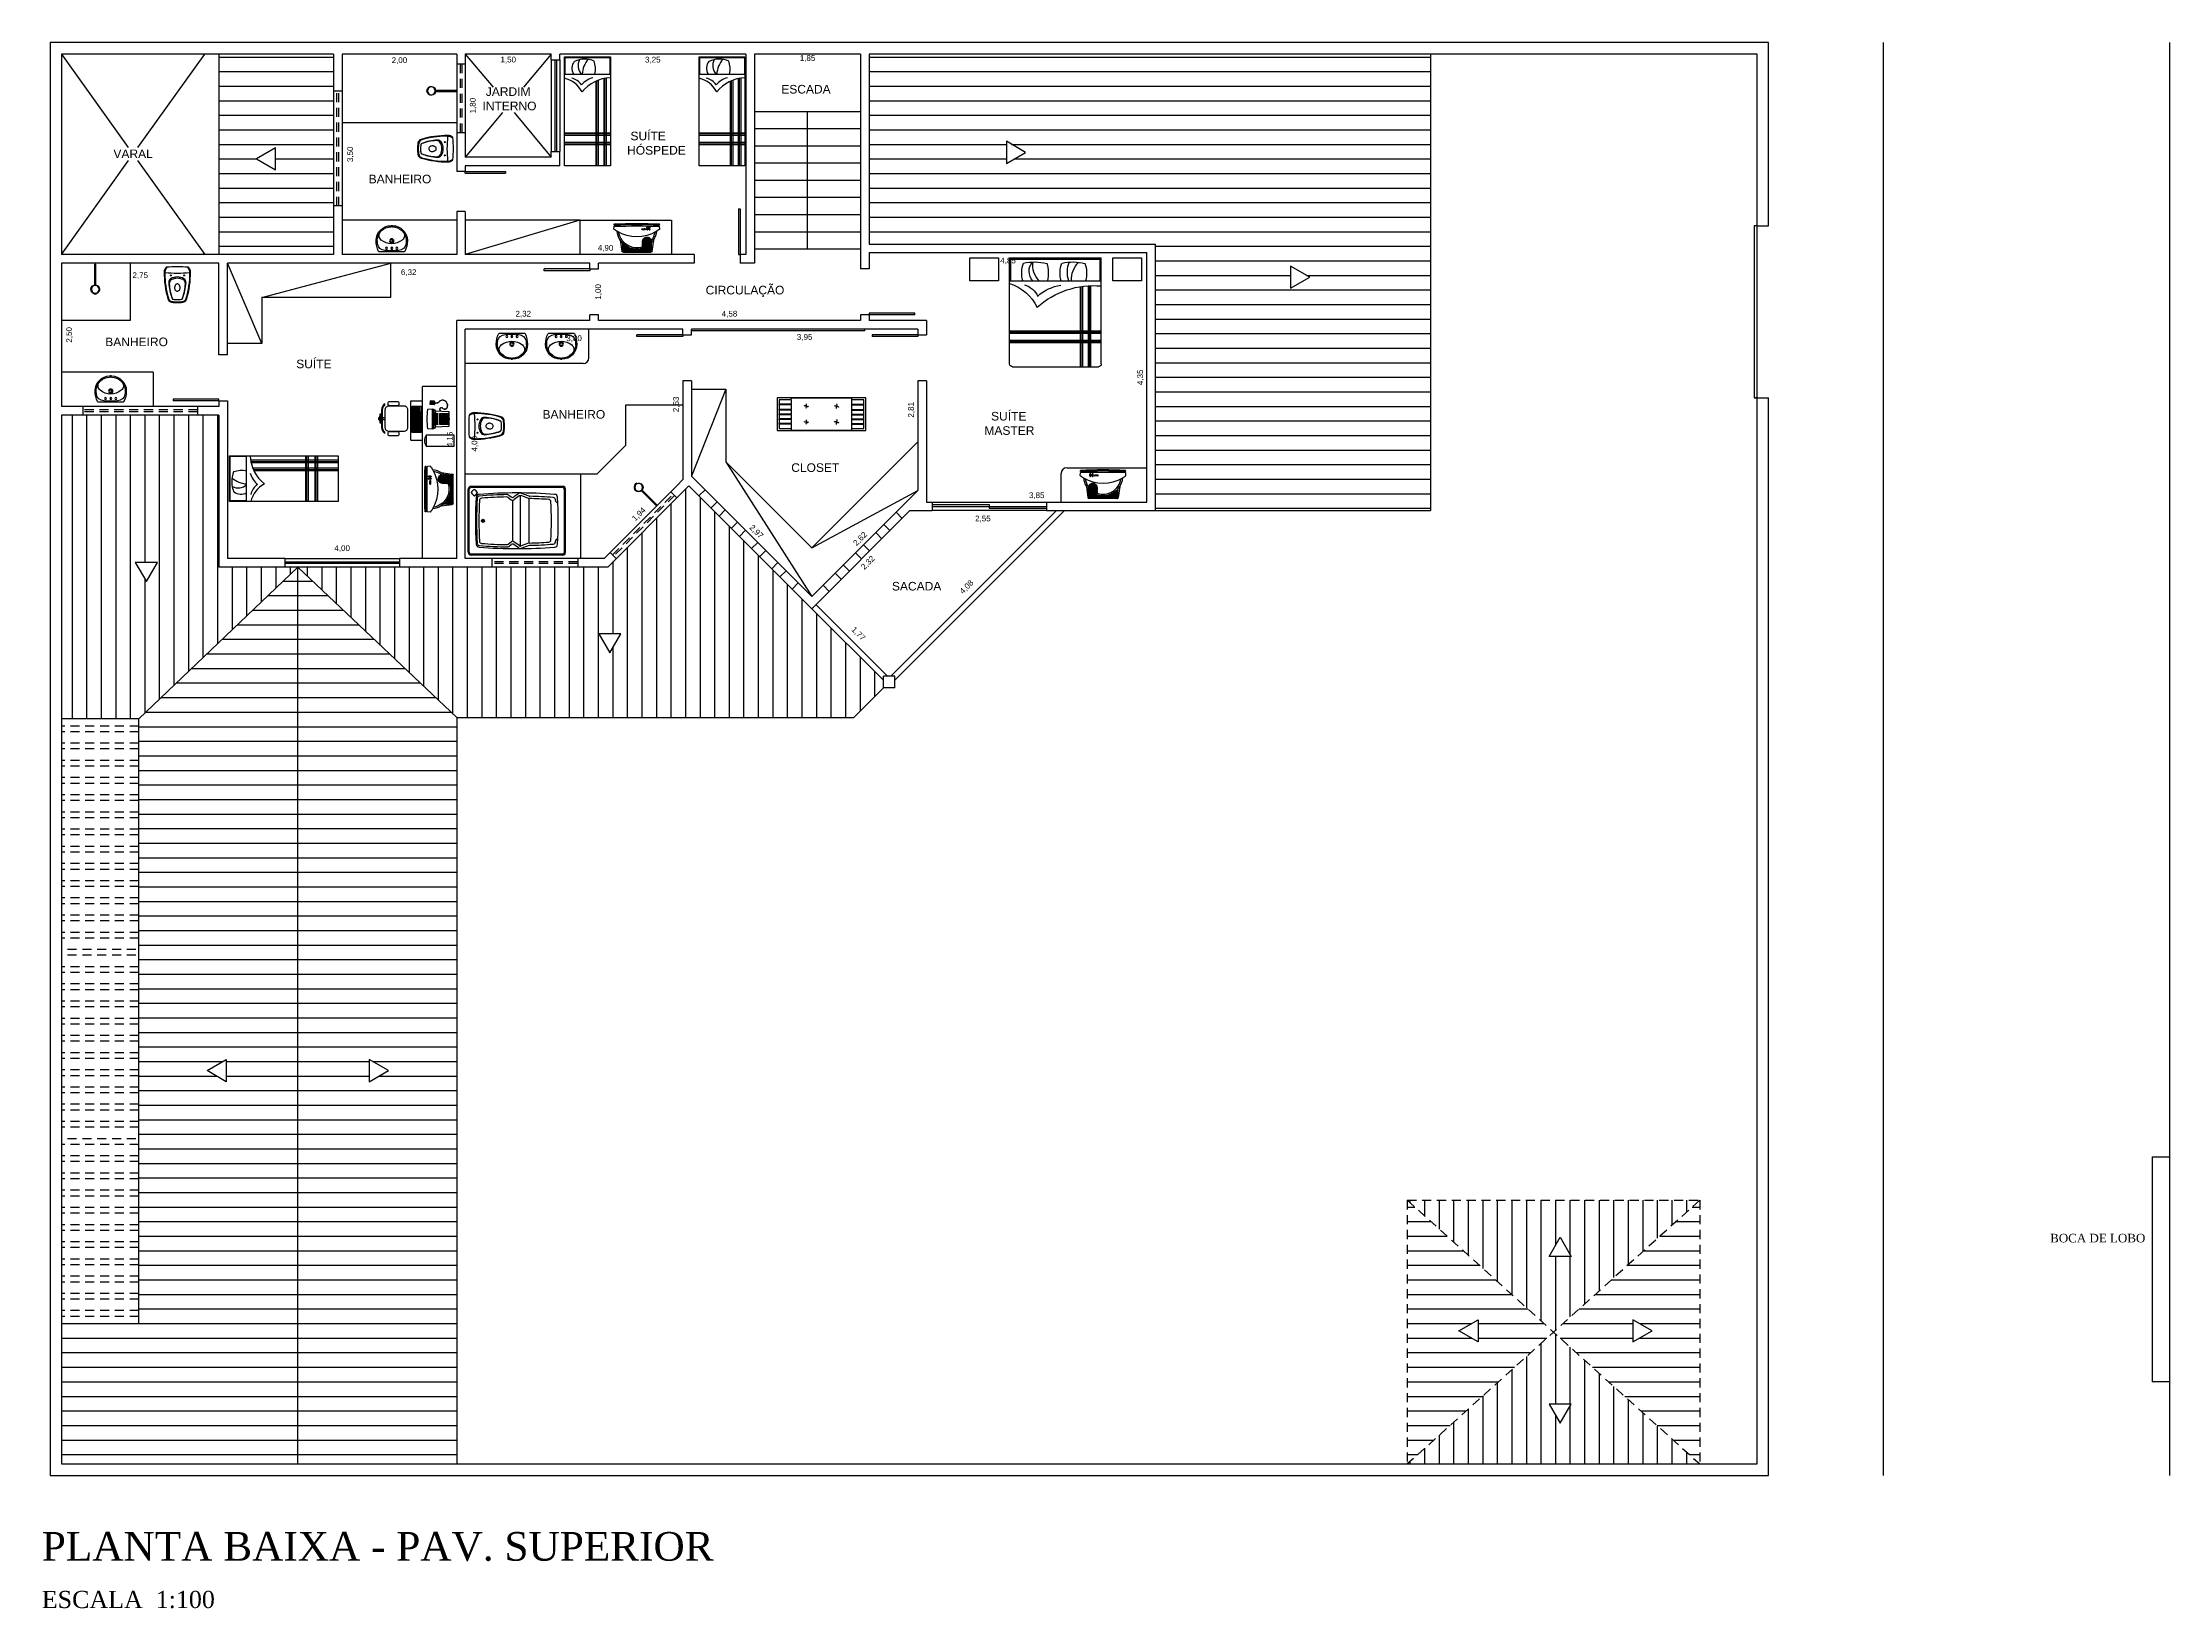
# Model space of a CAD drawing. Header units: millimetres. Extents: x 154.1 to 235.2, y 94.9 to 137.4.
# Drawn here: x 198.07 to 235.2, y 95.11 to 122.43 of the extents above; entities that cross this region are included whole.
import ezdxf

# ---------------------------------------------------------------- set-up
doc = ezdxf.new("R2010")
doc.units = ezdxf.units.MM
doc.header["$LTSCALE"] = 0.05
doc.linetypes.add('HIDDEN2', pattern=[4.7625, 3.175, -1.5875])
for name, color, linetype in [('ACES', 7, 'Continuous'), ('ACES-I', 251, 'Continuous'), ('APBAN', 7, 'Continuous'), ('APBAN-I', 251, 'Continuous'), ('Cotas', 6, 'Continuous'), ('Desnivel', 1, 'Continuous'), ('Janela', 2, 'Continuous'), ('LOUÇAS', 103, 'Continuous'), ('MOBIL', 7, 'Continuous'), ('MOBIL-I', 251, 'Continuous'), ('P5-EQUIP', 41, 'Continuous'), ('Parede', 5, 'Continuous'), ('PISOS', 252, 'Continuous'), ('Projeção', 1, 'HIDDEN2'), ('Texto', 2, 'Continuous')]:
    doc.layers.add(name, color=color, linetype=linetype)
doc.styles.get("Standard").update_dxf_attribs({"font": 'arial.ttf'})
doc.dimstyles.new('ISO-25', dxfattribs={"dimtxt": 0.3, "dimasz": 2.5, "dimexe": 1.25, "dimexo": 0.625, "dimgap": 0.2, "dimtad": 1, "dimzin": 1, "dimtxsty": 'Standard', "dimcen": 2.5, "dimse1": 1, "dimse2": 1, "dimsd1": 1, "dimsd2": 1, "dimclrd": 6, "dimclrt": 2, "dimadec": 0, "dimazin": 0, "dimtfac": 1, "dimtmove": 0, "dimatfit": 3, "dimfxl": 1, "dimarcsym": 0})

# ---------------------------------------------------------------- blocks, each defined once
blk = doc.blocks.new('Camacsl1')
at = {"layer": 'MOBIL'}
for p, q in [((0, 0.8), (0, -0.8)), ((1.85, 0.8), (0, 0.8)), ((1.9, 0.75), (1.9, -0.75)), ((1.85, -0.8), (0, -0.8))]:
    blk.add_line(p, q, dxfattribs=at)
for centre, start, end in [((1.85, 0.75), 0, 90), ((1.85, -0.75), 270, 0)]:
    blk.add_arc(centre, 0.05, start, end, dxfattribs=at)
at = {"layer": 'MOBIL-I'}
for p, q in [((0.02, 0.8), (0.02, -0.8)), ((0.4, 0.78), (0.02, 0.78)), ((0.4, 0.8), (0.4, -0.8)), ((1.279, -0.8), (1.279, 0.8)), ((1.293, -0.8), (1.293, 0.8)), ((1.321, -0.8), (1.321, 0.8)), ((1.442, -0.8), (1.442, 0.8)), ((1.456, -0.8), (1.456, 0.8)), ((1.484, -0.8), (1.484, 0.8)), ((0.485, -0.614), (1.9, -0.614)), ((0.487, -0.586), (1.9, -0.586)), ((0.488, -0.572), (1.9, -0.572)), ((0.497, -0.474), (1.9, -0.474)), ((0.501, -0.446), (1.9, -0.446)), ((0.503, -0.432), (1.9, -0.432)), ((0.4, -0.78), (0, -0.78))]:
    blk.add_line(p, q, dxfattribs=at)
for centre, radius, start, end in [((0.04, 0.76), 0.02, 90, 180), ((1.209, 1.041), 0.8, 197.5154, 244.3485), ((1.036, 0.366), 0.965, 168.4502, 192.7965), ((0.125, 0.003), 0.392, 45.4695, 97.8553), ((0.233, 0.214), 0.246, 47.2809, 131.0054), ((0.263, 0.053), 0.535, 75.2028, 108.9624), ((0.823, 0.647), 0.371, 196.7773, 245.7921), ((0.266, 0.657), 0.533, 251.2537, 284.5041), ((1.311, -0.247), 0.852, 139.2895, 169.5335), ((1.959, -0.667), 1.475, 138.037, 185.1883), ((1.036, -0.302), 0.965, 168.8174, 192.7965), ((0.252, -0.661), 0.453, 70.8458, 113.3011), ((0.384, -0.716), 0.438, 87.9503, 134.412), ((0.263, -0.615), 0.535, 75.2028, 108.9624), ((0.266, -0.011), 0.533, 251.2537, 284.5041), ((0.04, -0.76), 0.02, 180, 270)]:
    blk.add_arc(centre, radius, start, end, dxfattribs=at)
blk.add_point((1.456, -0.587), dxfattribs=at)
blk = doc.blocks.new('Hidrom02')
at = {"layer": 'APBAN'}
for p, q in [((0, 0.55), (0, -0.55)), ((0.05, 0.6), (1.65, 0.6)), ((1.7, 0.55), (1.7, -0.55)), ((0.05, -0.6), (1.65, -0.6))]:
    blk.add_line(p, q, dxfattribs=at)
for centre, start, end in [((0.05, 0.55), 90, 180), ((1.65, 0.55), 0, 90), ((0.05, -0.55), 180, 270), ((1.65, -0.55), 270, 0)]:
    blk.add_arc(centre, 0.05, start, end, dxfattribs=at)
at = {"layer": 'APBAN-I'}
for p, q in [((0.02, 0.55), (0.02, -0.55)), ((0.05, 0.58), (1.65, 0.58)), ((0.638, 0.431), (0.78, 0.484)), ((0.64, -0.389), (0.64, 0.389)), ((0.646, 0.391), (0.774, 0.439)), ((0.794, -0.441), (0.794, 0.441)), ((0.812, 0.433), (0.9, 0.366)), ((0.818, 0.478), (0.9, 0.416)), ((0.99, 0.448), (0.948, 0.416)), ((1.003, 0.408), (0.948, 0.366)), ((1.68, 0.55), (1.68, -0.55)), ((0.135, 0.318), (0.137, 0.318)), ((0.924, -0.358), (0.924, 0.358)), ((1.443, -0.017), (1.443, 0.017)), ((0.135, -0.318), (0.137, -0.318)), ((0.812, -0.433), (0.9, -0.366)), ((1.003, -0.408), (0.948, -0.366)), ((1.426, 0), (1.461, 0)), ((0.05, -0.58), (1.65, -0.58)), ((0.638, -0.431), (0.78, -0.484)), ((0.646, -0.391), (0.774, -0.439)), ((0.818, -0.478), (0.9, -0.416)), ((0.99, -0.448), (0.948, -0.416)), ((1.542, -0.449), (1.557, -0.464)), ((1.545, -0.445), (1.549, -0.442)), ((1.549, -0.442), (1.564, -0.457))]:
    blk.add_line(p, q, dxfattribs=at)
for radius in [0.0271, 0.0171]:
    blk.add_circle((1.443, 0), radius, dxfattribs=at)
for centre, radius, start, end in [((0.05, 0.55), 0.03, 90, 180), ((6.463, 0), 6.336, 176.2899, 183.7101), ((0.19, 0.41), 0.05, 90, 180), ((0.217, 0.367), 0.04, 94.4575, 176.6381), ((0.85, -7.747), 8.233, 85.4021, 94.5979), ((0.85, -7.747), 8.178, 91.5741, 94.4575), ((0.296, 0.333), 0.04, 93.9249, 176.9139), ((0.85, -7.747), 8.138, 91.5276, 93.9249), ((0.624, 0.468), 0.04, 271.5741, 290.4228), ((0.632, 0.429), 0.04, 271.5276, 290.4228), ((0.788, 0.401), 0.04, 52.932, 110.4228), ((0.794, 0.446), 0.04, 52.932, 110.4228), ((0.924, 0.448), 0.04, 232.932, 307.068), ((1.015, 0.416), 0.04, 88.8418, 127.068), ((1.028, 0.376), 0.04, 88.7438, 127.068), ((0.85, -7.72), 8.178, 85.4117, 88.8418), ((0.85, -7.72), 8.138, 85.6576, 88.7438), ((1.463, 0.355), 0.04, 3.261, 85.6576), ((1.501, 0.392), 0.04, 3.5801, 85.4117), ((1.51, 0.41), 0.05, 0, 90), ((-4.763, 0), 6.316, 356.4199, 3.5801), ((-4.763, 0), 6.336, 356.2899, 3.7101), ((1.65, 0.55), 0.03, 0, 90), ((0.137, 0.358), 0.04, 270, 356.7567), ((6.463, 0), 6.296, 176.6381, 176.7567), ((6.463, 0), 6.216, 176.9139, 183.0861), ((0.924, 0.398), 0.04, 232.932, 307.068), ((-4.763, 0), 6.276, 356.739, 3.261), ((0.137, -0.358), 0.04, 3.2433, 90), ((6.463, 0), 6.296, 183.2433, 183.3619), ((0.217, -0.367), 0.04, 183.3619, 265.5425), ((0.296, -0.333), 0.04, 183.0861, 266.0751), ((0.924, -0.398), 0.04, 52.932, 127.068), ((1.463, -0.355), 0.04, 274.3424, 356.739), ((0.05, -0.55), 0.03, 180, 270), ((0.19, -0.41), 0.05, 180, 270), ((0.85, 7.747), 8.233, 265.4021, 274.5979), ((0.85, 7.747), 8.178, 265.5425, 268.4259), ((0.85, 7.747), 8.138, 266.0751, 268.4724), ((0.624, -0.468), 0.04, 69.5772, 88.4259), ((0.632, -0.429), 0.04, 69.5772, 88.4724), ((0.788, -0.401), 0.04, 249.5772, 307.068), ((0.794, -0.446), 0.04, 249.5772, 307.068), ((0.924, -0.448), 0.04, 52.932, 127.068), ((1.015, -0.416), 0.04, 232.932, 271.1582), ((1.028, -0.376), 0.04, 232.932, 271.2562), ((0.85, 7.72), 8.178, 271.1582, 274.5883), ((0.85, 7.72), 8.138, 271.2562, 274.3424), ((1.501, -0.392), 0.04, 274.5883, 356.4199), ((1.51, -0.41), 0.05, 270, 360), ((1.676, -0.576), 0.163, 120.75, 149.25), ((1.752, -0.333), 0.268, 216.4217, 233.5783), ((1.433, -0.652), 0.268, 36.4217, 53.5783), ((1.509, -0.409), 0.163, 300.75, 329.25), ((1.65, -0.55), 0.03, 270, 0)]:
    blk.add_arc(centre, radius, start, end, dxfattribs=at)
blk = doc.blocks.new('Lavat01')
at = {"layer": 'LOUÇAS'}
for p, q in [((-0.225, 0), (0.225, 0)), ((-0.12, -0.019), (0.12, -0.019)), ((-0.01, -0.055), (0.01, -0.055)), ((0, -0.045), (0, -0.065)), ((0.012, -0.43), (-0.013, -0.43)), ((0.012, -0.45), (-0.013, -0.45))]:
    blk.add_line(p, q, dxfattribs=at)
for centre, radius in [((-0.09, -0.055), 0.0175), ((0, -0.185), 0.0375), ((0, -0.185), 0.0225), ((0, -0.055), 0.0175), ((0.09, -0.055), 0.0175)]:
    blk.add_circle(centre, radius, dxfattribs=at)
for centre, radius, start, end in [((-0.225, -0.005), 0.005, 90, 154.0066), ((0.225, -0.005), 0.005, 25.9934, 90), ((0.149, -0.187), 0.421, 154.0066, 180.3601), ((-0.013, -0.19), 0.26, 180, 270), ((0.149, -0.187), 0.401, 171.953, 181.187), ((-0.032, -0.191), 0.22, 181.187, 183.1668), ((-0.013, -0.19), 0.24, 183.1668, 270), ((-0.12, -0.149), 0.13, 90, 171.953), ((-0.122, -0.278), 0.1, 128.611, 218.7487), ((0, -0.43), 0.295, 51.389, 128.611), ((0.012, -0.19), 0.26, 270, 0), ((0.012, -0.19), 0.24, 270, 356.8332), ((0.12, -0.149), 0.13, 8.047, 90), ((0.122, -0.278), 0.1, 321.2513, 51.389), ((-0.149, -0.187), 0.421, 359.6399, 25.9934), ((-0.149, -0.187), 0.401, 358.813, 8.047), ((0.032, -0.191), 0.22, 356.8332, 358.813)]:
    blk.add_arc(centre, radius, start, end, dxfattribs=at)
blk = doc.blocks.new('Vasosan1')
at = {"layer": 'APBAN'}
for centre, radius, start, end in [((0, -1.9), 1.9, 90, 95.7172), ((0, -1.9), 1.9, 84.2828, 90), ((-0.12, -0.094), 0.11, 136.5326, 180), ((1.37, -0.105), 1.6, 179.59, 196.6011), ((-0.255, 0.025), 0.07, 321.8555, 326.3665), ((-0.188, -0.019), 0.01, 95.7172, 146.3665), ((-1.37, -0.105), 1.6, 343.3989, 0.41), ((0.188, -0.019), 0.01, 33.6335, 84.2828), ((0.12, -0.094), 0.11, 0, 43.4674), ((-0.087, -0.54), 0.08, 196.6011, 260.4041), ((0, -0.027), 0.6, 260.4041, 270), ((0, -0.027), 0.6, 270, 279.5959), ((0.087, -0.54), 0.08, 279.5959, 343.3989)]:
    blk.add_arc(centre, radius, start, end, dxfattribs=at)
at = {"layer": 'APBAN-I'}
for centre in [(-0.116, -0.152), (0.117, -0.152)]:
    blk.add_circle(centre, 0.008, dxfattribs=at)
for centre, radius, start, end in [((-0.005, -0.123), 0.215, 171.5717, 179.2851), ((1.37, -0.105), 1.59, 180.5244, 196.1957), ((-0.005, -0.123), 0.215, 163.9784, 171.5717), ((-0.21, -0.092), 0.008, 171.5717, 263.6349), ((-0.106, -0.094), 0.11, 136.5326, 164.4946), ((0, 1.788), 1.9, 263.6349, 270), ((-0.241, 0.025), 0.07, 321.8555, 326.3665), ((-0.166, -0.029), 0.0225, 114.5237, 139.2949), ((-0.076, -0.274), 0.075, 120.5583, 184.2477), ((0.846, -0.205), 1, 184.2477, 200.2598), ((-0.066, -0.292), 0.075, 116.109, 182.0289), ((0.659, -0.267), 0.8, 182.0289, 200.9188), ((0, -0.403), 0.225, 90, 120.5583), ((0, -0.427), 0.225, 90, 116.109), ((0.014, -0.368), 0.0636, 167.7779, 198.8244), ((-0.044, -0.356), 0.00501, 140.0137, 160.5298), ((-0.05, -0.35), 0.00416, 309.4719, 346.4901), ((0.042, -0.363), 0.0893, 163.2777, 172.1219), ((0.021, -0.357), 0.0677, 144.0457, 163.2777), ((0.008, -0.347), 0.0515, 119.7295, 144.0457), ((0, -0.333), 0.0347, 90, 119.7295), ((0, 1.788), 1.9, 270, 276.3651), ((0, -0.403), 0.225, 59.4417, 90), ((0, -0.427), 0.225, 63.891, 90), ((0, -0.333), 0.0347, 60.2705, 90), ((-0.008, -0.347), 0.0515, 35.9543, 60.2705), ((-0.021, -0.357), 0.0677, 16.7223, 35.9543), ((-0.042, -0.363), 0.0893, 7.8781, 16.7223), ((0.05, -0.35), 0.00416, 193.5099, 230.5281), ((-0.014, -0.368), 0.0636, 341.1756, 12.2221), ((0.044, -0.356), 0.00501, 19.4702, 39.9863), ((-0.659, -0.267), 0.8, 339.0812, 357.9711), ((-0.846, -0.205), 1, 339.7402, 355.7523), ((0.066, -0.292), 0.075, 357.9711, 63.891), ((0.076, -0.274), 0.075, 355.7523, 59.4417), ((-1.37, -0.105), 1.59, 343.8043, 359.4756), ((0.166, -0.029), 0.0225, 40.7051, 65.4763), ((0.241, 0.025), 0.07, 213.6335, 218.1445), ((0.106, -0.094), 0.11, 15.5054, 43.4674), ((0.255, 0.025), 0.07, 213.6335, 218.1445), ((0.21, -0.092), 0.008, 276.3651, 8.4283), ((0.005, -0.123), 0.215, 8.4283, 16.0216), ((0.005, -0.123), 0.215, 0.7149, 8.4283), ((-0.08, -0.527), 0.08, 196.1957, 260.8899), ((0, -0.027), 0.586, 260.8899, 270), ((-0.068, -0.543), 0.026, 200.2598, 262.5367), ((-0.064, -0.543), 0.026, 200.9188, 262.8803), ((0, -0.027), 0.546, 262.5367, 270), ((0.017, -0.368), 0.0664, 197.8884, 217.9267), ((0.006, -0.376), 0.0536, 217.9267, 242.0063), ((0, -0.388), 0.0398, 242.0063, 270), ((0, -0.388), 0.0398, 270, 297.9937), ((0, -0.027), 0.546, 270, 277.4633), ((0, -0.027), 0.586, 270, 279.1101), ((-0.006, -0.376), 0.0536, 297.9937, 322.0733), ((-0.017, -0.368), 0.0664, 322.0733, 342.1116), ((0.064, -0.543), 0.026, 277.1197, 339.0812), ((0.068, -0.543), 0.026, 277.4633, 339.7402), ((0.08, -0.527), 0.08, 279.1101, 343.8043)]:
    blk.add_arc(centre, radius, start, end, dxfattribs=at)
blk = doc.blocks.new('CHUVEIRO')
at = {"layer": 'LOUÇAS'}
for p, q in [((-0.01, -0.263), (-0.01, 0.1)), ((-0.01, 0.1), (0.01, 0.1)), ((0.01, -0.263), (0.01, 0.1)), ((-0.022, -0.411), (-0.024, -0.418)), ((0, -0.422), (0, -0.414)), ((0, -0.422), (0, -0.414)), ((0.025, -0.418), (0.023, -0.411))]:
    blk.add_line(p, q, dxfattribs=at)
blk.add_circle((0, -0.338), 0.0677, dxfattribs=at)
for centre, radius, start, end in [((0, -0.338), 0.076, 97.5625, 253.0092), ((0, -0.338), 0.076, 287.388, 82.4375), ((-0.019, -0.467), 0.0484, 66.6467, 95.2895), ((-0.024, -0.418), 0.000606, 163.0092, 275.2895), ((0, -0.338), 0.076, 253.0092, 287.388), ((0.019, -0.467), 0.0484, 83.9787, 113.3533), ((0.024, -0.418), 0.000606, 263.9787, 17.388)]:
    blk.add_arc(centre, radius, start, end, dxfattribs=at)
blk = doc.blocks.new('Chuveir')
at = {"layer": 'PISOS'}
blk.add_blockref('CHUVEIRO', (0, -0.1), dxfattribs=at)
blk = doc.blocks.new('Camaslt1')
at = {"layer": 'MOBIL'}
for p, q in [((-0.4, -1.9), (-0.4, 0)), ((-0.4, 0), (0.4, 0)), ((0.4, 0), (0.4, -1.9)), ((0.4, -1.9), (-0.4, -1.9))]:
    blk.add_line(p, q, dxfattribs=at)
at = {"layer": 'MOBIL-I'}
for p, q in [((-0.4, -0.3), (0.4, -0.3)), ((-0.39, -0.01), (0.39, -0.01)), ((-0.39, -0.3), (-0.39, -0.01)), ((0.284, -0.37), (0.284, -1.9)), ((0.298, -0.37), (0.298, -1.9)), ((0.326, -0.37), (0.326, -1.9)), ((0.39, -0.01), (0.39, -0.3)), ((0.144, -0.425), (0.144, -1.9)), ((0.158, -0.419), (0.158, -1.9)), ((0.186, -0.407), (0.186, -1.9)), ((0.4, -1.329), (-0.4, -1.329)), ((0.4, -1.343), (-0.4, -1.343)), ((0.4, -1.371), (-0.4, -1.371)), ((0.4, -1.492), (-0.4, -1.492)), ((0.4, -1.506), (-0.4, -1.506)), ((0.4, -1.534), (-0.4, -1.534))]:
    blk.add_line(p, q, dxfattribs=at)
for centre, radius, start, end in [((-0.072, -0.2), 0.199, 142.0228, 210.2873), ((-0.05, -0.468), 0.429, 67.0115, 114.54), ((0.075, -0.15), 0.237, 154.5854, 219.1554), ((0.218, -0.771), 0.427, 106.9145, 138.5644), ((0.427, -1.032), 0.67, 92.2992, 140.9071), ((0.355, -0.332), 0.449, 139.8836, 175.8528), ((-0.302, -0.215), 0.442, 348.9387, 18.7606), ((-0.507, -0.828), 0.468, 27.8443, 76.8288), ((-0.331, -0.641), 0.275, 33.7175, 78.2153)]:
    blk.add_arc(centre, radius, start, end, dxfattribs=at)
blk = doc.blocks.new('*X8')
at = {"color": 0}
for p, q in [((6.068, 2.65), (6.07, 2.65)), ((6.068, 2.646), (6.07, 2.646)), ((6.068, 2.641), (6.07, 2.641)), ((6.068, 2.637), (6.07, 2.637)), ((6.068, 2.633), (6.07, 2.633)), ((6.068, 2.628), (6.07, 2.628)), ((6.068, 2.624), (6.07, 2.624)), ((6.068, 2.62), (6.07, 2.62)), ((6.068, 2.615), (6.07, 2.615)), ((6.068, 2.611), (6.07, 2.611)), ((6.068, 2.607), (6.07, 2.607)), ((6.068, 2.602), (6.07, 2.602)), ((6.069, 2.654), (6.07, 2.654)), ((6.07, 2.659), (6.07, 2.659)), ((6.071, 2.657), (6.07, 2.659)), ((6.07, 2.654), (6.071, 2.657)), ((6.071, 2.648), (6.07, 2.65)), ((6.07, 2.646), (6.071, 2.648)), ((6.071, 2.639), (6.07, 2.641)), ((6.07, 2.637), (6.071, 2.639)), ((6.071, 2.631), (6.07, 2.633)), ((6.07, 2.628), (6.071, 2.631)), ((6.071, 2.622), (6.07, 2.624)), ((6.07, 2.62), (6.071, 2.622)), ((6.071, 2.613), (6.07, 2.615)), ((6.07, 2.611), (6.071, 2.613)), ((6.071, 2.605), (6.07, 2.607)), ((6.07, 2.602), (6.071, 2.605)), ((6.074, 2.67), (6.075, 2.672)), ((6.075, 2.667), (6.074, 2.67)), ((6.074, 2.661), (6.075, 2.663)), ((6.075, 2.659), (6.074, 2.661)), ((6.074, 2.652), (6.075, 2.654)), ((6.075, 2.65), (6.074, 2.652)), ((6.074, 2.644), (6.075, 2.646)), ((6.075, 2.641), (6.074, 2.644)), ((6.074, 2.635), (6.075, 2.637)), ((6.075, 2.633), (6.074, 2.635)), ((6.074, 2.626), (6.075, 2.628)), ((6.075, 2.624), (6.074, 2.626)), ((6.074, 2.618), (6.075, 2.62)), ((6.075, 2.615), (6.074, 2.618)), ((6.074, 2.609), (6.075, 2.611)), ((6.075, 2.607), (6.074, 2.609)), ((6.074, 2.6), (6.075, 2.602)), ((6.075, 2.598), (6.074, 2.6)), ((6.075, 2.672), (6.077, 2.672)), ((6.075, 2.667), (6.077, 2.667)), ((6.075, 2.663), (6.077, 2.663)), ((6.075, 2.659), (6.077, 2.659)), ((6.075, 2.654), (6.077, 2.654)), ((6.075, 2.65), (6.077, 2.65)), ((6.075, 2.646), (6.077, 2.646)), ((6.075, 2.641), (6.077, 2.641)), ((6.075, 2.637), (6.077, 2.637)), ((6.075, 2.633), (6.077, 2.633)), ((6.075, 2.628), (6.077, 2.628)), ((6.075, 2.624), (6.077, 2.624)), ((6.075, 2.62), (6.077, 2.62)), ((6.075, 2.615), (6.077, 2.615)), ((6.075, 2.611), (6.077, 2.611)), ((6.075, 2.607), (6.077, 2.607)), ((6.075, 2.602), (6.077, 2.602)), ((6.076, 2.676), (6.077, 2.676)), ((6.079, 2.678), (6.078, 2.68)), ((6.077, 2.676), (6.079, 2.678)), ((6.079, 2.67), (6.077, 2.672)), ((6.077, 2.667), (6.079, 2.67)), ((6.079, 2.661), (6.077, 2.663)), ((6.077, 2.659), (6.079, 2.661)), ((6.079, 2.652), (6.077, 2.654)), ((6.077, 2.65), (6.079, 2.652)), ((6.079, 2.644), (6.077, 2.646)), ((6.077, 2.641), (6.079, 2.644)), ((6.079, 2.635), (6.077, 2.637)), ((6.077, 2.633), (6.079, 2.635)), ((6.079, 2.626), (6.077, 2.628)), ((6.077, 2.624), (6.079, 2.626)), ((6.079, 2.618), (6.077, 2.62)), ((6.077, 2.615), (6.079, 2.618)), ((6.079, 2.609), (6.077, 2.611)), ((6.077, 2.607), (6.079, 2.609)), ((6.079, 2.6), (6.077, 2.602)), ((6.077, 2.598), (6.079, 2.6)), ((6.081, 2.683), (6.082, 2.685)), ((6.082, 2.68), (6.081, 2.683)), ((6.081, 2.674), (6.082, 2.676)), ((6.082, 2.672), (6.081, 2.674)), ((6.081, 2.665), (6.082, 2.667)), ((6.082, 2.663), (6.081, 2.665)), ((6.081, 2.657), (6.082, 2.659)), ((6.082, 2.654), (6.081, 2.657)), ((6.081, 2.648), (6.082, 2.65)), ((6.082, 2.646), (6.081, 2.648)), ((6.081, 2.639), (6.082, 2.641)), ((6.082, 2.637), (6.081, 2.639)), ((6.081, 2.631), (6.082, 2.633)), ((6.082, 2.628), (6.081, 2.631)), ((6.081, 2.622), (6.082, 2.624)), ((6.082, 2.62), (6.081, 2.622)), ((6.081, 2.613), (6.082, 2.615)), ((6.082, 2.611), (6.081, 2.613)), ((6.081, 2.605), (6.082, 2.607)), ((6.082, 2.602), (6.081, 2.605)), ((6.082, 2.685), (6.085, 2.685)), ((6.082, 2.68), (6.085, 2.68)), ((6.082, 2.676), (6.085, 2.676)), ((6.082, 2.672), (6.085, 2.672)), ((6.082, 2.667), (6.085, 2.667)), ((6.082, 2.663), (6.085, 2.663)), ((6.082, 2.659), (6.085, 2.659)), ((6.082, 2.654), (6.085, 2.654)), ((6.082, 2.65), (6.085, 2.65)), ((6.082, 2.646), (6.085, 2.646)), ((6.082, 2.641), (6.085, 2.641)), ((6.082, 2.637), (6.085, 2.637)), ((6.082, 2.633), (6.085, 2.633)), ((6.082, 2.628), (6.085, 2.628)), ((6.082, 2.624), (6.085, 2.624)), ((6.082, 2.62), (6.085, 2.62)), ((6.082, 2.615), (6.085, 2.615)), ((6.082, 2.611), (6.085, 2.611)), ((6.082, 2.607), (6.085, 2.607)), ((6.082, 2.602), (6.085, 2.602)), ((6.084, 2.689), (6.085, 2.689)), ((6.085, 2.689), (6.086, 2.691)), ((6.086, 2.683), (6.085, 2.685)), ((6.085, 2.68), (6.086, 2.683)), ((6.086, 2.674), (6.085, 2.676)), ((6.085, 2.672), (6.086, 2.674)), ((6.086, 2.665), (6.085, 2.667)), ((6.085, 2.663), (6.086, 2.665)), ((6.086, 2.657), (6.085, 2.659)), ((6.085, 2.654), (6.086, 2.657)), ((6.086, 2.648), (6.085, 2.65)), ((6.085, 2.646), (6.086, 2.648)), ((6.086, 2.639), (6.085, 2.641)), ((6.085, 2.637), (6.086, 2.639)), ((6.086, 2.631), (6.085, 2.633)), ((6.085, 2.628), (6.086, 2.631)), ((6.086, 2.622), (6.085, 2.624)), ((6.085, 2.62), (6.086, 2.622)), ((6.086, 2.613), (6.085, 2.615)), ((6.085, 2.611), (6.086, 2.613)), ((6.086, 2.605), (6.085, 2.607)), ((6.085, 2.602), (6.086, 2.605)), ((6.086, 2.691), (6.086, 2.691)), ((6.09, 2.693), (6.089, 2.695)), ((6.089, 2.687), (6.09, 2.689)), ((6.09, 2.685), (6.089, 2.687)), ((6.089, 2.678), (6.09, 2.68)), ((6.09, 2.676), (6.089, 2.678)), ((6.089, 2.67), (6.09, 2.672)), ((6.09, 2.667), (6.089, 2.67)), ((6.089, 2.661), (6.09, 2.663)), ((6.09, 2.659), (6.089, 2.661)), ((6.089, 2.652), (6.09, 2.654)), ((6.09, 2.65), (6.089, 2.652)), ((6.089, 2.644), (6.09, 2.646)), ((6.09, 2.641), (6.089, 2.644)), ((6.089, 2.635), (6.09, 2.637)), ((6.09, 2.633), (6.089, 2.635)), ((6.089, 2.626), (6.09, 2.628)), ((6.09, 2.624), (6.089, 2.626)), ((6.089, 2.618), (6.09, 2.62)), ((6.09, 2.615), (6.089, 2.618)), ((6.089, 2.609), (6.09, 2.611)), ((6.09, 2.607), (6.089, 2.609)), ((6.089, 2.6), (6.09, 2.602)), ((6.09, 2.598), (6.089, 2.6)), ((6.09, 2.693), (6.092, 2.693)), ((6.09, 2.689), (6.092, 2.689)), ((6.09, 2.685), (6.092, 2.685)), ((6.09, 2.68), (6.092, 2.68)), ((6.09, 2.676), (6.092, 2.676)), ((6.09, 2.672), (6.092, 2.672)), ((6.09, 2.667), (6.092, 2.667)), ((6.09, 2.663), (6.092, 2.663)), ((6.09, 2.659), (6.092, 2.659)), ((6.09, 2.654), (6.092, 2.654)), ((6.09, 2.65), (6.092, 2.65)), ((6.09, 2.646), (6.092, 2.646)), ((6.09, 2.641), (6.092, 2.641)), ((6.09, 2.637), (6.092, 2.637)), ((6.09, 2.633), (6.092, 2.633)), ((6.09, 2.628), (6.092, 2.628)), ((6.09, 2.624), (6.092, 2.624)), ((6.09, 2.62), (6.092, 2.62)), ((6.09, 2.615), (6.092, 2.615)), ((6.09, 2.611), (6.092, 2.611)), ((6.09, 2.607), (6.092, 2.607)), ((6.09, 2.602), (6.092, 2.602)), ((6.094, 2.696), (6.093, 2.697)), ((6.092, 2.693), (6.094, 2.696)), ((6.094, 2.687), (6.092, 2.689)), ((6.092, 2.685), (6.094, 2.687)), ((6.094, 2.678), (6.092, 2.68)), ((6.092, 2.676), (6.094, 2.678)), ((6.094, 2.67), (6.092, 2.672)), ((6.092, 2.667), (6.094, 2.67)), ((6.094, 2.661), (6.092, 2.663)), ((6.092, 2.659), (6.094, 2.661)), ((6.094, 2.652), (6.092, 2.654)), ((6.092, 2.65), (6.094, 2.652)), ((6.094, 2.644), (6.092, 2.646)), ((6.092, 2.641), (6.094, 2.644)), ((6.094, 2.635), (6.092, 2.637)), ((6.092, 2.633), (6.094, 2.635)), ((6.094, 2.626), (6.092, 2.628)), ((6.092, 2.624), (6.094, 2.626)), ((6.094, 2.618), (6.092, 2.62)), ((6.092, 2.615), (6.094, 2.618)), ((6.094, 2.609), (6.092, 2.611)), ((6.092, 2.607), (6.094, 2.609)), ((6.094, 2.6), (6.092, 2.602)), ((6.092, 2.598), (6.094, 2.6)), ((6.096, 2.7), (6.097, 2.701)), ((6.097, 2.698), (6.096, 2.7)), ((6.096, 2.691), (6.097, 2.693)), ((6.097, 2.689), (6.096, 2.691)), ((6.096, 2.683), (6.097, 2.685)), ((6.097, 2.68), (6.096, 2.683)), ((6.096, 2.674), (6.097, 2.676)), ((6.097, 2.672), (6.096, 2.674)), ((6.096, 2.665), (6.097, 2.667)), ((6.097, 2.663), (6.096, 2.665)), ((6.096, 2.657), (6.097, 2.659)), ((6.097, 2.654), (6.096, 2.657)), ((6.096, 2.648), (6.097, 2.65)), ((6.097, 2.646), (6.096, 2.648)), ((6.096, 2.639), (6.097, 2.641)), ((6.097, 2.637), (6.096, 2.639)), ((6.096, 2.631), (6.097, 2.633)), ((6.097, 2.628), (6.096, 2.631)), ((6.096, 2.622), (6.097, 2.624)), ((6.097, 2.62), (6.096, 2.622)), ((6.096, 2.613), (6.097, 2.615)), ((6.097, 2.611), (6.096, 2.613)), ((6.096, 2.605), (6.097, 2.607)), ((6.097, 2.602), (6.096, 2.605)), ((6.098, 2.702), (6.1, 2.702)), ((6.097, 2.698), (6.1, 2.698)), ((6.097, 2.693), (6.1, 2.693)), ((6.097, 2.689), (6.1, 2.689)), ((6.097, 2.685), (6.1, 2.685)), ((6.097, 2.68), (6.1, 2.68)), ((6.097, 2.676), (6.1, 2.676)), ((6.097, 2.672), (6.1, 2.672)), ((6.097, 2.667), (6.1, 2.667)), ((6.097, 2.663), (6.1, 2.663)), ((6.097, 2.659), (6.1, 2.659)), ((6.097, 2.654), (6.1, 2.654)), ((6.097, 2.65), (6.1, 2.65)), ((6.097, 2.646), (6.1, 2.646)), ((6.097, 2.641), (6.1, 2.641)), ((6.097, 2.637), (6.1, 2.637)), ((6.097, 2.633), (6.1, 2.633)), ((6.097, 2.628), (6.1, 2.628)), ((6.097, 2.624), (6.1, 2.624)), ((6.097, 2.62), (6.1, 2.62)), ((6.097, 2.615), (6.1, 2.615)), ((6.097, 2.611), (6.1, 2.611)), ((6.097, 2.607), (6.1, 2.607)), ((6.097, 2.602), (6.1, 2.602)), ((6.101, 2.7), (6.1, 2.702)), ((6.1, 2.698), (6.101, 2.7)), ((6.101, 2.691), (6.1, 2.693)), ((6.1, 2.689), (6.101, 2.691)), ((6.101, 2.683), (6.1, 2.685)), ((6.1, 2.68), (6.101, 2.683)), ((6.101, 2.674), (6.1, 2.676)), ((6.1, 2.672), (6.101, 2.674)), ((6.101, 2.665), (6.1, 2.667)), ((6.1, 2.663), (6.101, 2.665)), ((6.101, 2.657), (6.1, 2.659)), ((6.1, 2.654), (6.101, 2.657)), ((6.101, 2.648), (6.1, 2.65)), ((6.1, 2.646), (6.101, 2.648)), ((6.101, 2.639), (6.1, 2.641)), ((6.1, 2.637), (6.101, 2.639)), ((6.101, 2.631), (6.1, 2.633)), ((6.1, 2.628), (6.101, 2.631)), ((6.101, 2.622), (6.1, 2.624)), ((6.1, 2.62), (6.101, 2.622)), ((6.101, 2.613), (6.1, 2.615)), ((6.1, 2.611), (6.101, 2.613)), ((6.101, 2.605), (6.1, 2.607)), ((6.1, 2.602), (6.101, 2.605)), ((6.104, 2.704), (6.105, 2.706)), ((6.105, 2.702), (6.104, 2.704)), ((6.104, 2.696), (6.105, 2.698)), ((6.105, 2.693), (6.104, 2.696)), ((6.104, 2.687), (6.105, 2.689)), ((6.105, 2.685), (6.104, 2.687)), ((6.104, 2.678), (6.105, 2.68)), ((6.105, 2.676), (6.104, 2.678)), ((6.104, 2.67), (6.105, 2.672)), ((6.105, 2.667), (6.104, 2.67)), ((6.104, 2.661), (6.105, 2.663)), ((6.105, 2.659), (6.104, 2.661)), ((6.104, 2.652), (6.105, 2.654)), ((6.105, 2.65), (6.104, 2.652)), ((6.104, 2.644), (6.105, 2.646)), ((6.105, 2.641), (6.104, 2.644)), ((6.104, 2.635), (6.105, 2.637)), ((6.105, 2.633), (6.104, 2.635)), ((6.104, 2.626), (6.105, 2.628)), ((6.105, 2.624), (6.104, 2.626)), ((6.104, 2.618), (6.105, 2.62)), ((6.105, 2.615), (6.104, 2.618)), ((6.104, 2.609), (6.105, 2.611)), ((6.105, 2.607), (6.104, 2.609)), ((6.104, 2.6), (6.105, 2.602)), ((6.105, 2.598), (6.104, 2.6)), ((6.105, 2.702), (6.107, 2.702)), ((6.105, 2.698), (6.107, 2.698)), ((6.105, 2.693), (6.107, 2.693)), ((6.105, 2.689), (6.107, 2.689)), ((6.105, 2.685), (6.107, 2.685)), ((6.105, 2.68), (6.107, 2.68)), ((6.105, 2.676), (6.107, 2.676)), ((6.105, 2.672), (6.107, 2.672)), ((6.105, 2.667), (6.107, 2.667)), ((6.105, 2.663), (6.107, 2.663)), ((6.105, 2.659), (6.107, 2.659)), ((6.105, 2.654), (6.107, 2.654)), ((6.105, 2.65), (6.107, 2.65)), ((6.105, 2.646), (6.107, 2.646)), ((6.105, 2.641), (6.107, 2.641)), ((6.105, 2.637), (6.107, 2.637)), ((6.105, 2.633), (6.107, 2.633)), ((6.105, 2.628), (6.107, 2.628)), ((6.105, 2.624), (6.107, 2.624)), ((6.105, 2.62), (6.107, 2.62)), ((6.105, 2.615), (6.107, 2.615)), ((6.105, 2.611), (6.107, 2.611)), ((6.105, 2.607), (6.107, 2.607)), ((6.105, 2.602), (6.107, 2.602)), ((6.106, 2.706), (6.107, 2.706)), ((6.109, 2.704), (6.107, 2.706)), ((6.107, 2.702), (6.109, 2.704)), ((6.109, 2.696), (6.107, 2.698)), ((6.107, 2.693), (6.109, 2.696)), ((6.109, 2.687), (6.107, 2.689)), ((6.107, 2.685), (6.109, 2.687)), ((6.109, 2.678), (6.107, 2.68)), ((6.107, 2.676), (6.109, 2.678)), ((6.109, 2.67), (6.107, 2.672)), ((6.107, 2.667), (6.109, 2.67)), ((6.109, 2.661), (6.107, 2.663)), ((6.107, 2.659), (6.109, 2.661)), ((6.109, 2.652), (6.107, 2.654)), ((6.107, 2.65), (6.109, 2.652)), ((6.109, 2.644), (6.107, 2.646)), ((6.107, 2.641), (6.109, 2.644)), ((6.109, 2.635), (6.107, 2.637)), ((6.107, 2.633), (6.109, 2.635)), ((6.109, 2.626), (6.107, 2.628)), ((6.107, 2.624), (6.109, 2.626)), ((6.109, 2.618), (6.107, 2.62)), ((6.107, 2.615), (6.109, 2.618)), ((6.109, 2.609), (6.107, 2.611)), ((6.107, 2.607), (6.109, 2.609)), ((6.109, 2.6), (6.107, 2.602)), ((6.107, 2.598), (6.109, 2.6)), ((6.111, 2.708), (6.112, 2.709)), ((6.112, 2.706), (6.111, 2.708)), ((6.111, 2.7), (6.112, 2.702)), ((6.112, 2.698), (6.111, 2.7)), ((6.111, 2.691), (6.112, 2.693)), ((6.112, 2.689), (6.111, 2.691)), ((6.111, 2.683), (6.112, 2.685)), ((6.112, 2.68), (6.111, 2.683)), ((6.111, 2.674), (6.112, 2.676)), ((6.112, 2.672), (6.111, 2.674)), ((6.111, 2.665), (6.112, 2.667)), ((6.112, 2.663), (6.111, 2.665)), ((6.111, 2.657), (6.112, 2.659)), ((6.112, 2.654), (6.111, 2.657)), ((6.111, 2.648), (6.112, 2.65)), ((6.112, 2.646), (6.111, 2.648)), ((6.111, 2.639), (6.112, 2.641)), ((6.112, 2.637), (6.111, 2.639)), ((6.111, 2.631), (6.112, 2.633)), ((6.112, 2.628), (6.111, 2.631)), ((6.111, 2.622), (6.112, 2.624)), ((6.112, 2.62), (6.111, 2.622)), ((6.111, 2.613), (6.112, 2.615)), ((6.112, 2.611), (6.111, 2.613)), ((6.111, 2.605), (6.112, 2.607)), ((6.112, 2.602), (6.111, 2.605)), ((6.112, 2.706), (6.115, 2.706)), ((6.112, 2.702), (6.115, 2.702)), ((6.112, 2.698), (6.115, 2.698)), ((6.112, 2.693), (6.115, 2.693)), ((6.112, 2.689), (6.115, 2.689)), ((6.112, 2.685), (6.115, 2.685)), ((6.112, 2.68), (6.115, 2.68)), ((6.112, 2.676), (6.115, 2.676)), ((6.112, 2.672), (6.115, 2.672)), ((6.112, 2.667), (6.115, 2.667)), ((6.112, 2.663), (6.115, 2.663)), ((6.112, 2.659), (6.115, 2.659)), ((6.112, 2.654), (6.115, 2.654)), ((6.112, 2.65), (6.115, 2.65)), ((6.112, 2.646), (6.115, 2.646)), ((6.112, 2.641), (6.115, 2.641)), ((6.112, 2.637), (6.115, 2.637)), ((6.112, 2.633), (6.115, 2.633)), ((6.112, 2.628), (6.115, 2.628)), ((6.112, 2.624), (6.115, 2.624)), ((6.112, 2.62), (6.115, 2.62)), ((6.112, 2.615), (6.115, 2.615)), ((6.112, 2.611), (6.115, 2.611)), ((6.112, 2.607), (6.115, 2.607)), ((6.112, 2.602), (6.115, 2.602)), ((6.116, 2.708), (6.115, 2.71)), ((6.115, 2.706), (6.116, 2.708)), ((6.116, 2.7), (6.115, 2.702)), ((6.115, 2.698), (6.116, 2.7)), ((6.116, 2.691), (6.115, 2.693)), ((6.115, 2.689), (6.116, 2.691)), ((6.116, 2.683), (6.115, 2.685)), ((6.115, 2.68), (6.116, 2.683)), ((6.116, 2.674), (6.115, 2.676)), ((6.115, 2.672), (6.116, 2.674)), ((6.116, 2.665), (6.115, 2.667)), ((6.115, 2.663), (6.116, 2.665)), ((6.116, 2.657), (6.115, 2.659)), ((6.115, 2.654), (6.116, 2.657)), ((6.116, 2.648), (6.115, 2.65)), ((6.115, 2.646), (6.116, 2.648)), ((6.116, 2.639), (6.115, 2.641)), ((6.115, 2.637), (6.116, 2.639)), ((6.116, 2.631), (6.115, 2.633)), ((6.115, 2.628), (6.116, 2.631)), ((6.116, 2.622), (6.115, 2.624)), ((6.115, 2.62), (6.116, 2.622)), ((6.116, 2.613), (6.115, 2.615)), ((6.115, 2.611), (6.116, 2.613)), ((6.116, 2.605), (6.115, 2.607)), ((6.115, 2.602), (6.116, 2.605)), ((6.12, 2.711), (6.119, 2.712)), ((6.119, 2.704), (6.12, 2.706)), ((6.12, 2.702), (6.119, 2.704)), ((6.119, 2.696), (6.12, 2.698)), ((6.12, 2.693), (6.119, 2.696)), ((6.119, 2.687), (6.12, 2.689)), ((6.12, 2.685), (6.119, 2.687)), ((6.119, 2.678), (6.12, 2.68)), ((6.12, 2.676), (6.119, 2.678)), ((6.119, 2.67), (6.12, 2.672)), ((6.12, 2.667), (6.119, 2.67)), ((6.119, 2.661), (6.12, 2.663)), ((6.12, 2.659), (6.119, 2.661)), ((6.119, 2.652), (6.12, 2.654)), ((6.12, 2.65), (6.119, 2.652)), ((6.119, 2.644), (6.12, 2.646)), ((6.12, 2.641), (6.119, 2.644)), ((6.119, 2.635), (6.12, 2.637)), ((6.12, 2.633), (6.119, 2.635)), ((6.119, 2.626), (6.12, 2.628)), ((6.12, 2.624), (6.119, 2.626)), ((6.119, 2.618), (6.12, 2.62)), ((6.12, 2.615), (6.119, 2.618)), ((6.119, 2.609), (6.12, 2.611)), ((6.12, 2.607), (6.119, 2.609)), ((6.119, 2.6), (6.12, 2.602)), ((6.12, 2.598), (6.119, 2.6)), ((6.12, 2.711), (6.122, 2.711)), ((6.12, 2.706), (6.122, 2.706)), ((6.12, 2.702), (6.122, 2.702)), ((6.12, 2.698), (6.122, 2.698)), ((6.12, 2.693), (6.122, 2.693)), ((6.12, 2.689), (6.122, 2.689)), ((6.12, 2.685), (6.122, 2.685)), ((6.12, 2.68), (6.122, 2.68)), ((6.12, 2.676), (6.122, 2.676)), ((6.12, 2.672), (6.122, 2.672)), ((6.12, 2.667), (6.122, 2.667)), ((6.12, 2.663), (6.122, 2.663)), ((6.12, 2.659), (6.122, 2.659)), ((6.12, 2.654), (6.122, 2.654)), ((6.12, 2.65), (6.122, 2.65)), ((6.12, 2.646), (6.122, 2.646)), ((6.12, 2.641), (6.122, 2.641)), ((6.12, 2.637), (6.122, 2.637)), ((6.12, 2.633), (6.122, 2.633)), ((6.12, 2.628), (6.122, 2.628)), ((6.12, 2.624), (6.122, 2.624)), ((6.12, 2.62), (6.122, 2.62)), ((6.12, 2.615), (6.122, 2.615)), ((6.12, 2.611), (6.122, 2.611)), ((6.12, 2.607), (6.122, 2.607)), ((6.12, 2.602), (6.122, 2.602)), ((6.122, 2.711), (6.124, 2.713)), ((6.124, 2.704), (6.122, 2.706)), ((6.122, 2.702), (6.124, 2.704)), ((6.124, 2.696), (6.122, 2.698)), ((6.122, 2.693), (6.124, 2.696)), ((6.124, 2.687), (6.122, 2.689)), ((6.122, 2.685), (6.124, 2.687)), ((6.124, 2.678), (6.122, 2.68)), ((6.122, 2.676), (6.124, 2.678)), ((6.124, 2.67), (6.122, 2.672)), ((6.122, 2.667), (6.124, 2.67)), ((6.124, 2.661), (6.122, 2.663)), ((6.122, 2.659), (6.124, 2.661)), ((6.124, 2.652), (6.122, 2.654)), ((6.122, 2.65), (6.124, 2.652)), ((6.124, 2.644), (6.122, 2.646)), ((6.122, 2.641), (6.124, 2.644)), ((6.124, 2.635), (6.122, 2.637)), ((6.122, 2.633), (6.124, 2.635)), ((6.124, 2.626), (6.122, 2.628)), ((6.122, 2.624), (6.124, 2.626)), ((6.124, 2.618), (6.122, 2.62)), ((6.122, 2.615), (6.124, 2.618)), ((6.124, 2.609), (6.122, 2.611)), ((6.122, 2.607), (6.124, 2.609)), ((6.124, 2.6), (6.122, 2.602)), ((6.122, 2.598), (6.124, 2.6)), ((6.126, 2.708), (6.128, 2.711)), ((6.128, 2.706), (6.126, 2.708)), ((6.126, 2.7), (6.128, 2.702)), ((6.128, 2.698), (6.126, 2.7)), ((6.126, 2.691), (6.128, 2.693)), ((6.128, 2.689), (6.126, 2.691)), ((6.126, 2.683), (6.128, 2.685)), ((6.128, 2.68), (6.126, 2.683)), ((6.126, 2.674), (6.128, 2.676)), ((6.128, 2.672), (6.126, 2.674)), ((6.126, 2.665), (6.128, 2.667)), ((6.128, 2.663), (6.126, 2.665)), ((6.126, 2.657), (6.128, 2.659)), ((6.128, 2.654), (6.126, 2.657)), ((6.126, 2.648), (6.128, 2.65)), ((6.128, 2.646), (6.126, 2.648)), ((6.126, 2.639), (6.128, 2.641)), ((6.128, 2.637), (6.126, 2.639)), ((6.126, 2.631), (6.128, 2.633)), ((6.128, 2.628), (6.126, 2.631)), ((6.126, 2.622), (6.128, 2.624)), ((6.128, 2.62), (6.126, 2.622)), ((6.126, 2.613), (6.128, 2.615)), ((6.128, 2.611), (6.126, 2.613)), ((6.126, 2.605), (6.128, 2.607)), ((6.128, 2.602), (6.126, 2.605)), ((6.128, 2.711), (6.13, 2.711)), ((6.128, 2.706), (6.13, 2.706)), ((6.128, 2.702), (6.13, 2.702)), ((6.128, 2.698), (6.13, 2.698)), ((6.128, 2.693), (6.13, 2.693)), ((6.128, 2.689), (6.13, 2.689)), ((6.128, 2.685), (6.13, 2.685)), ((6.128, 2.68), (6.13, 2.68)), ((6.128, 2.676), (6.13, 2.676)), ((6.128, 2.672), (6.13, 2.672)), ((6.128, 2.667), (6.13, 2.667)), ((6.128, 2.663), (6.13, 2.663)), ((6.128, 2.659), (6.13, 2.659)), ((6.128, 2.654), (6.13, 2.654)), ((6.128, 2.65), (6.13, 2.65)), ((6.128, 2.646), (6.13, 2.646)), ((6.128, 2.641), (6.13, 2.641)), ((6.128, 2.637), (6.13, 2.637)), ((6.128, 2.633), (6.13, 2.633)), ((6.128, 2.628), (6.13, 2.628)), ((6.128, 2.624), (6.13, 2.624)), ((6.128, 2.62), (6.13, 2.62)), ((6.128, 2.615), (6.13, 2.615)), ((6.128, 2.611), (6.13, 2.611)), ((6.128, 2.607), (6.13, 2.607)), ((6.128, 2.602), (6.13, 2.602)), ((6.131, 2.708), (6.13, 2.711)), ((6.13, 2.706), (6.131, 2.708)), ((6.131, 2.7), (6.13, 2.702)), ((6.13, 2.698), (6.131, 2.7)), ((6.131, 2.691), (6.13, 2.693)), ((6.13, 2.689), (6.131, 2.691)), ((6.131, 2.683), (6.13, 2.685)), ((6.13, 2.68), (6.131, 2.683)), ((6.131, 2.674), (6.13, 2.676)), ((6.13, 2.672), (6.131, 2.674)), ((6.131, 2.665), (6.13, 2.667)), ((6.13, 2.663), (6.131, 2.665)), ((6.131, 2.657), (6.13, 2.659)), ((6.13, 2.654), (6.131, 2.657)), ((6.131, 2.648), (6.13, 2.65)), ((6.13, 2.646), (6.131, 2.648)), ((6.131, 2.639), (6.13, 2.641)), ((6.13, 2.637), (6.131, 2.639)), ((6.131, 2.631), (6.13, 2.633)), ((6.13, 2.628), (6.131, 2.631)), ((6.131, 2.622), (6.13, 2.624)), ((6.13, 2.62), (6.131, 2.622)), ((6.131, 2.613), (6.13, 2.615)), ((6.13, 2.611), (6.131, 2.613)), ((6.131, 2.605), (6.13, 2.607)), ((6.13, 2.602), (6.131, 2.605)), ((6.134, 2.713), (6.135, 2.714)), ((6.135, 2.711), (6.134, 2.713)), ((6.134, 2.704), (6.135, 2.706)), ((6.135, 2.702), (6.134, 2.704)), ((6.134, 2.696), (6.135, 2.698)), ((6.135, 2.693), (6.134, 2.696)), ((6.134, 2.687), (6.135, 2.689)), ((6.135, 2.685), (6.134, 2.687)), ((6.134, 2.678), (6.135, 2.68)), ((6.135, 2.676), (6.134, 2.678)), ((6.134, 2.67), (6.135, 2.672)), ((6.135, 2.667), (6.134, 2.67)), ((6.134, 2.661), (6.135, 2.663)), ((6.135, 2.659), (6.134, 2.661)), ((6.134, 2.652), (6.135, 2.654)), ((6.135, 2.65), (6.134, 2.652)), ((6.134, 2.644), (6.135, 2.646)), ((6.135, 2.641), (6.134, 2.644)), ((6.134, 2.635), (6.135, 2.637)), ((6.135, 2.633), (6.134, 2.635)), ((6.134, 2.626), (6.135, 2.628)), ((6.135, 2.624), (6.134, 2.626)), ((6.134, 2.618), (6.135, 2.62)), ((6.135, 2.615), (6.134, 2.618)), ((6.134, 2.609), (6.135, 2.611)), ((6.135, 2.607), (6.134, 2.609)), ((6.134, 2.6), (6.135, 2.602)), ((6.135, 2.598), (6.134, 2.6)), ((6.135, 2.711), (6.138, 2.711)), ((6.135, 2.706), (6.138, 2.706)), ((6.135, 2.702), (6.138, 2.702)), ((6.135, 2.698), (6.138, 2.698)), ((6.135, 2.693), (6.138, 2.693)), ((6.135, 2.689), (6.138, 2.689)), ((6.135, 2.685), (6.138, 2.685)), ((6.135, 2.68), (6.138, 2.68)), ((6.135, 2.676), (6.138, 2.676)), ((6.135, 2.672), (6.138, 2.672)), ((6.135, 2.667), (6.138, 2.667)), ((6.135, 2.663), (6.138, 2.663)), ((6.135, 2.659), (6.138, 2.659)), ((6.135, 2.654), (6.138, 2.654)), ((6.135, 2.65), (6.138, 2.65)), ((6.135, 2.646), (6.138, 2.646)), ((6.135, 2.641), (6.138, 2.641)), ((6.135, 2.637), (6.138, 2.637)), ((6.135, 2.633), (6.138, 2.633)), ((6.135, 2.628), (6.138, 2.628)), ((6.135, 2.624), (6.138, 2.624)), ((6.135, 2.62), (6.138, 2.62)), ((6.135, 2.615), (6.138, 2.615)), ((6.135, 2.611), (6.138, 2.611)), ((6.135, 2.607), (6.138, 2.607)), ((6.135, 2.602), (6.138, 2.602)), ((6.139, 2.713), (6.138, 2.715)), ((6.138, 2.711), (6.139, 2.713)), ((6.139, 2.704), (6.138, 2.706)), ((6.138, 2.702), (6.139, 2.704)), ((6.139, 2.696), (6.138, 2.698)), ((6.138, 2.693), (6.139, 2.696)), ((6.139, 2.687), (6.138, 2.689)), ((6.138, 2.685), (6.139, 2.687)), ((6.139, 2.678), (6.138, 2.68)), ((6.138, 2.676), (6.139, 2.678)), ((6.139, 2.67), (6.138, 2.672)), ((6.138, 2.667), (6.139, 2.67)), ((6.139, 2.661), (6.138, 2.663)), ((6.138, 2.659), (6.139, 2.661)), ((6.139, 2.652), (6.138, 2.654)), ((6.138, 2.65), (6.139, 2.652)), ((6.139, 2.644), (6.138, 2.646)), ((6.138, 2.641), (6.139, 2.644)), ((6.139, 2.635), (6.138, 2.637)), ((6.138, 2.633), (6.139, 2.635)), ((6.139, 2.626), (6.138, 2.628)), ((6.138, 2.624), (6.139, 2.626)), ((6.139, 2.618), (6.138, 2.62)), ((6.138, 2.615), (6.139, 2.618)), ((6.139, 2.609), (6.138, 2.611)), ((6.138, 2.607), (6.139, 2.609)), ((6.139, 2.6), (6.138, 2.602)), ((6.138, 2.598), (6.139, 2.6)), ((6.141, 2.708), (6.143, 2.711)), ((6.143, 2.706), (6.141, 2.708)), ((6.141, 2.7), (6.143, 2.702)), ((6.143, 2.698), (6.141, 2.7)), ((6.141, 2.691), (6.143, 2.693)), ((6.143, 2.689), (6.141, 2.691)), ((6.141, 2.683), (6.143, 2.685)), ((6.143, 2.68), (6.141, 2.683)), ((6.141, 2.674), (6.143, 2.676)), ((6.143, 2.672), (6.141, 2.674)), ((6.141, 2.665), (6.143, 2.667)), ((6.143, 2.663), (6.141, 2.665)), ((6.141, 2.657), (6.143, 2.659)), ((6.143, 2.654), (6.141, 2.657)), ((6.141, 2.648), (6.143, 2.65)), ((6.143, 2.646), (6.141, 2.648)), ((6.141, 2.639), (6.143, 2.641)), ((6.143, 2.637), (6.141, 2.639)), ((6.141, 2.631), (6.143, 2.633)), ((6.143, 2.628), (6.141, 2.631)), ((6.141, 2.622), (6.143, 2.624)), ((6.143, 2.62), (6.141, 2.622)), ((6.141, 2.613), (6.143, 2.615)), ((6.143, 2.611), (6.141, 2.613)), ((6.141, 2.605), (6.143, 2.607)), ((6.143, 2.602), (6.141, 2.605)), ((6.143, 2.711), (6.145, 2.711)), ((6.143, 2.706), (6.145, 2.706)), ((6.143, 2.702), (6.145, 2.702)), ((6.143, 2.698), (6.145, 2.698)), ((6.143, 2.693), (6.145, 2.693)), ((6.143, 2.689), (6.145, 2.689)), ((6.143, 2.685), (6.145, 2.685)), ((6.143, 2.68), (6.145, 2.68)), ((6.143, 2.676), (6.145, 2.676)), ((6.143, 2.672), (6.145, 2.672)), ((6.143, 2.667), (6.145, 2.667)), ((6.143, 2.663), (6.145, 2.663)), ((6.143, 2.659), (6.145, 2.659)), ((6.143, 2.654), (6.145, 2.654)), ((6.143, 2.65), (6.145, 2.65)), ((6.143, 2.646), (6.145, 2.646)), ((6.143, 2.641), (6.145, 2.641)), ((6.143, 2.637), (6.145, 2.637)), ((6.143, 2.633), (6.145, 2.633)), ((6.143, 2.628), (6.145, 2.628)), ((6.143, 2.624), (6.145, 2.624)), ((6.143, 2.62), (6.145, 2.62)), ((6.143, 2.615), (6.145, 2.615)), ((6.143, 2.611), (6.145, 2.611)), ((6.143, 2.607), (6.145, 2.607)), ((6.143, 2.602), (6.145, 2.602)), ((6.146, 2.708), (6.145, 2.711)), ((6.145, 2.706), (6.146, 2.708)), ((6.146, 2.7), (6.145, 2.702)), ((6.145, 2.698), (6.146, 2.7)), ((6.146, 2.691), (6.145, 2.693)), ((6.145, 2.689), (6.146, 2.691)), ((6.146, 2.683), (6.145, 2.685)), ((6.145, 2.68), (6.146, 2.683)), ((6.146, 2.674), (6.145, 2.676)), ((6.145, 2.672), (6.146, 2.674)), ((6.146, 2.665), (6.145, 2.667)), ((6.145, 2.663), (6.146, 2.665)), ((6.146, 2.657), (6.145, 2.659)), ((6.145, 2.654), (6.146, 2.657)), ((6.146, 2.648), (6.145, 2.65)), ((6.145, 2.646), (6.146, 2.648)), ((6.146, 2.639), (6.145, 2.641)), ((6.145, 2.637), (6.146, 2.639)), ((6.146, 2.631), (6.145, 2.633)), ((6.145, 2.628), (6.146, 2.631)), ((6.146, 2.622), (6.145, 2.624)), ((6.145, 2.62), (6.146, 2.622)), ((6.146, 2.613), (6.145, 2.615)), ((6.145, 2.611), (6.146, 2.613)), ((6.146, 2.605), (6.145, 2.607)), ((6.145, 2.602), (6.146, 2.605)), ((6.149, 2.713), (6.15, 2.715)), ((6.15, 2.711), (6.149, 2.713)), ((6.149, 2.704), (6.15, 2.706)), ((6.15, 2.702), (6.149, 2.704)), ((6.149, 2.696), (6.15, 2.698)), ((6.15, 2.693), (6.149, 2.696)), ((6.149, 2.687), (6.15, 2.689)), ((6.15, 2.685), (6.149, 2.687)), ((6.149, 2.678), (6.15, 2.68)), ((6.15, 2.676), (6.149, 2.678)), ((6.149, 2.67), (6.15, 2.672)), ((6.15, 2.667), (6.149, 2.67)), ((6.149, 2.661), (6.15, 2.663)), ((6.15, 2.659), (6.149, 2.661)), ((6.149, 2.652), (6.15, 2.654)), ((6.15, 2.65), (6.149, 2.652)), ((6.149, 2.644), (6.15, 2.646)), ((6.15, 2.641), (6.149, 2.644)), ((6.149, 2.635), (6.15, 2.637)), ((6.15, 2.633), (6.149, 2.635)), ((6.149, 2.626), (6.15, 2.628)), ((6.15, 2.624), (6.149, 2.626)), ((6.149, 2.618), (6.15, 2.62)), ((6.15, 2.615), (6.149, 2.618)), ((6.149, 2.609), (6.15, 2.611)), ((6.15, 2.607), (6.149, 2.609)), ((6.149, 2.6), (6.15, 2.602)), ((6.15, 2.598), (6.149, 2.6)), ((6.15, 2.711), (6.153, 2.711)), ((6.15, 2.706), (6.153, 2.706)), ((6.15, 2.702), (6.153, 2.702)), ((6.15, 2.698), (6.153, 2.698)), ((6.15, 2.693), (6.153, 2.693)), ((6.15, 2.689), (6.153, 2.689)), ((6.15, 2.685), (6.153, 2.685)), ((6.15, 2.68), (6.153, 2.68)), ((6.15, 2.676), (6.153, 2.676)), ((6.15, 2.672), (6.153, 2.672)), ((6.15, 2.667), (6.153, 2.667)), ((6.15, 2.663), (6.153, 2.663)), ((6.15, 2.659), (6.153, 2.659)), ((6.15, 2.654), (6.153, 2.654)), ((6.15, 2.65), (6.153, 2.65)), ((6.15, 2.646), (6.153, 2.646)), ((6.15, 2.641), (6.153, 2.641)), ((6.15, 2.637), (6.153, 2.637)), ((6.15, 2.633), (6.153, 2.633)), ((6.15, 2.628), (6.153, 2.628)), ((6.15, 2.624), (6.153, 2.624)), ((6.15, 2.62), (6.153, 2.62)), ((6.15, 2.615), (6.153, 2.615)), ((6.15, 2.611), (6.153, 2.611)), ((6.15, 2.607), (6.153, 2.607)), ((6.15, 2.602), (6.153, 2.602)), ((6.154, 2.713), (6.153, 2.714)), ((6.153, 2.711), (6.154, 2.713)), ((6.154, 2.704), (6.153, 2.706)), ((6.153, 2.702), (6.154, 2.704)), ((6.154, 2.696), (6.153, 2.698)), ((6.153, 2.693), (6.154, 2.696)), ((6.154, 2.687), (6.153, 2.689)), ((6.153, 2.685), (6.154, 2.687)), ((6.154, 2.678), (6.153, 2.68)), ((6.153, 2.676), (6.154, 2.678)), ((6.154, 2.67), (6.153, 2.672)), ((6.153, 2.667), (6.154, 2.67)), ((6.154, 2.661), (6.153, 2.663)), ((6.153, 2.659), (6.154, 2.661)), ((6.154, 2.652), (6.153, 2.654)), ((6.153, 2.65), (6.154, 2.652)), ((6.154, 2.644), (6.153, 2.646)), ((6.153, 2.641), (6.154, 2.644)), ((6.154, 2.635), (6.153, 2.637)), ((6.153, 2.633), (6.154, 2.635)), ((6.154, 2.626), (6.153, 2.628)), ((6.153, 2.624), (6.154, 2.626)), ((6.154, 2.618), (6.153, 2.62)), ((6.153, 2.615), (6.154, 2.618)), ((6.154, 2.609), (6.153, 2.611)), ((6.153, 2.607), (6.154, 2.609)), ((6.154, 2.6), (6.153, 2.602)), ((6.153, 2.598), (6.154, 2.6)), ((6.156, 2.708), (6.158, 2.711)), ((6.158, 2.706), (6.156, 2.708)), ((6.156, 2.7), (6.158, 2.702)), ((6.158, 2.698), (6.156, 2.7)), ((6.156, 2.691), (6.158, 2.693)), ((6.158, 2.689), (6.156, 2.691)), ((6.156, 2.683), (6.158, 2.685)), ((6.158, 2.68), (6.156, 2.683)), ((6.156, 2.674), (6.158, 2.676)), ((6.158, 2.672), (6.156, 2.674)), ((6.156, 2.665), (6.158, 2.667)), ((6.158, 2.663), (6.156, 2.665)), ((6.156, 2.657), (6.158, 2.659)), ((6.158, 2.654), (6.156, 2.657)), ((6.156, 2.648), (6.158, 2.65)), ((6.158, 2.646), (6.156, 2.648)), ((6.156, 2.639), (6.158, 2.641)), ((6.158, 2.637), (6.156, 2.639)), ((6.156, 2.631), (6.158, 2.633)), ((6.158, 2.628), (6.156, 2.631)), ((6.156, 2.622), (6.158, 2.624)), ((6.158, 2.62), (6.156, 2.622)), ((6.156, 2.613), (6.158, 2.615)), ((6.158, 2.611), (6.156, 2.613)), ((6.156, 2.605), (6.158, 2.607)), ((6.158, 2.602), (6.156, 2.605)), ((6.158, 2.711), (6.16, 2.711)), ((6.158, 2.706), (6.16, 2.706)), ((6.158, 2.702), (6.16, 2.702)), ((6.158, 2.698), (6.16, 2.698)), ((6.158, 2.693), (6.16, 2.693)), ((6.158, 2.689), (6.16, 2.689)), ((6.158, 2.685), (6.16, 2.685)), ((6.158, 2.68), (6.16, 2.68)), ((6.158, 2.676), (6.16, 2.676)), ((6.158, 2.672), (6.16, 2.672)), ((6.158, 2.667), (6.16, 2.667)), ((6.158, 2.663), (6.16, 2.663)), ((6.158, 2.659), (6.16, 2.659)), ((6.158, 2.654), (6.16, 2.654)), ((6.158, 2.65), (6.16, 2.65)), ((6.158, 2.646), (6.16, 2.646)), ((6.158, 2.641), (6.16, 2.641)), ((6.158, 2.637), (6.16, 2.637)), ((6.158, 2.633), (6.16, 2.633)), ((6.158, 2.628), (6.16, 2.628)), ((6.158, 2.624), (6.16, 2.624)), ((6.158, 2.62), (6.16, 2.62)), ((6.158, 2.615), (6.16, 2.615)), ((6.158, 2.611), (6.16, 2.611)), ((6.158, 2.607), (6.16, 2.607)), ((6.158, 2.602), (6.16, 2.602)), ((6.161, 2.708), (6.16, 2.711)), ((6.16, 2.706), (6.161, 2.708)), ((6.161, 2.7), (6.16, 2.702)), ((6.16, 2.698), (6.161, 2.7)), ((6.161, 2.691), (6.16, 2.693)), ((6.16, 2.689), (6.161, 2.691)), ((6.161, 2.683), (6.16, 2.685)), ((6.16, 2.68), (6.161, 2.683)), ((6.161, 2.674), (6.16, 2.676)), ((6.16, 2.672), (6.161, 2.674)), ((6.161, 2.665), (6.16, 2.667)), ((6.16, 2.663), (6.161, 2.665)), ((6.161, 2.657), (6.16, 2.659)), ((6.16, 2.654), (6.161, 2.657)), ((6.161, 2.648), (6.16, 2.65)), ((6.16, 2.646), (6.161, 2.648)), ((6.161, 2.639), (6.16, 2.641)), ((6.16, 2.637), (6.161, 2.639)), ((6.161, 2.631), (6.16, 2.633)), ((6.16, 2.628), (6.161, 2.631)), ((6.161, 2.622), (6.16, 2.624)), ((6.16, 2.62), (6.161, 2.622)), ((6.161, 2.613), (6.16, 2.615)), ((6.16, 2.611), (6.161, 2.613)), ((6.161, 2.605), (6.16, 2.607)), ((6.16, 2.602), (6.161, 2.605)), ((6.165, 2.711), (6.164, 2.712)), ((6.164, 2.704), (6.165, 2.706)), ((6.165, 2.702), (6.164, 2.704)), ((6.164, 2.696), (6.165, 2.698)), ((6.165, 2.693), (6.164, 2.696)), ((6.164, 2.687), (6.165, 2.689)), ((6.165, 2.685), (6.164, 2.687)), ((6.164, 2.678), (6.165, 2.68)), ((6.165, 2.676), (6.164, 2.678)), ((6.164, 2.67), (6.165, 2.672)), ((6.165, 2.667), (6.164, 2.67)), ((6.164, 2.661), (6.165, 2.663)), ((6.165, 2.659), (6.164, 2.661)), ((6.164, 2.652), (6.165, 2.654)), ((6.165, 2.65), (6.164, 2.652)), ((6.164, 2.644), (6.165, 2.646)), ((6.165, 2.641), (6.164, 2.644)), ((6.164, 2.635), (6.165, 2.637)), ((6.165, 2.633), (6.164, 2.635)), ((6.164, 2.626), (6.165, 2.628)), ((6.165, 2.624), (6.164, 2.626)), ((6.164, 2.618), (6.165, 2.62)), ((6.165, 2.615), (6.164, 2.618)), ((6.164, 2.609), (6.165, 2.611)), ((6.165, 2.607), (6.164, 2.609)), ((6.164, 2.6), (6.165, 2.602)), ((6.165, 2.598), (6.164, 2.6)), ((6.165, 2.711), (6.168, 2.711)), ((6.165, 2.706), (6.168, 2.706)), ((6.165, 2.702), (6.168, 2.702)), ((6.165, 2.698), (6.168, 2.698)), ((6.165, 2.693), (6.168, 2.693)), ((6.165, 2.689), (6.168, 2.689)), ((6.165, 2.685), (6.168, 2.685)), ((6.165, 2.68), (6.168, 2.68)), ((6.165, 2.676), (6.168, 2.676)), ((6.165, 2.672), (6.168, 2.672)), ((6.165, 2.667), (6.168, 2.667)), ((6.165, 2.663), (6.168, 2.663)), ((6.165, 2.659), (6.168, 2.659)), ((6.165, 2.654), (6.168, 2.654)), ((6.165, 2.65), (6.168, 2.65)), ((6.165, 2.646), (6.168, 2.646)), ((6.165, 2.641), (6.168, 2.641)), ((6.165, 2.637), (6.168, 2.637)), ((6.165, 2.633), (6.168, 2.633)), ((6.165, 2.628), (6.168, 2.628)), ((6.165, 2.624), (6.168, 2.624)), ((6.165, 2.62), (6.168, 2.62)), ((6.165, 2.615), (6.168, 2.615)), ((6.165, 2.611), (6.168, 2.611)), ((6.165, 2.607), (6.168, 2.607)), ((6.165, 2.602), (6.168, 2.602)), ((6.168, 2.711), (6.168, 2.711)), ((6.169, 2.704), (6.168, 2.706)), ((6.168, 2.702), (6.169, 2.704)), ((6.169, 2.696), (6.168, 2.698)), ((6.168, 2.693), (6.169, 2.696)), ((6.169, 2.687), (6.168, 2.689)), ((6.168, 2.685), (6.169, 2.687)), ((6.169, 2.678), (6.168, 2.68)), ((6.168, 2.676), (6.169, 2.678)), ((6.169, 2.67), (6.168, 2.672)), ((6.168, 2.667), (6.169, 2.67)), ((6.169, 2.661), (6.168, 2.663)), ((6.168, 2.659), (6.169, 2.661)), ((6.169, 2.652), (6.168, 2.654)), ((6.168, 2.65), (6.169, 2.652)), ((6.169, 2.644), (6.168, 2.646)), ((6.168, 2.641), (6.169, 2.644)), ((6.169, 2.635), (6.168, 2.637)), ((6.168, 2.633), (6.169, 2.635)), ((6.169, 2.626), (6.168, 2.628)), ((6.168, 2.624), (6.169, 2.626)), ((6.169, 2.618), (6.168, 2.62)), ((6.168, 2.615), (6.169, 2.618)), ((6.169, 2.609), (6.168, 2.611)), ((6.168, 2.607), (6.169, 2.609)), ((6.169, 2.6), (6.168, 2.602)), ((6.168, 2.598), (6.169, 2.6)), ((6.171, 2.708), (6.172, 2.71)), ((6.173, 2.706), (6.171, 2.708)), ((6.171, 2.7), (6.173, 2.702)), ((6.173, 2.698), (6.171, 2.7)), ((6.171, 2.691), (6.173, 2.693)), ((6.173, 2.689), (6.171, 2.691)), ((6.171, 2.683), (6.173, 2.685)), ((6.173, 2.68), (6.171, 2.683)), ((6.171, 2.674), (6.173, 2.676)), ((6.173, 2.672), (6.171, 2.674)), ((6.171, 2.665), (6.173, 2.667)), ((6.173, 2.663), (6.171, 2.665)), ((6.171, 2.657), (6.173, 2.659)), ((6.173, 2.654), (6.171, 2.657)), ((6.171, 2.648), (6.173, 2.65)), ((6.173, 2.646), (6.171, 2.648)), ((6.171, 2.639), (6.173, 2.641)), ((6.173, 2.637), (6.171, 2.639)), ((6.171, 2.631), (6.173, 2.633)), ((6.173, 2.628), (6.171, 2.631)), ((6.171, 2.622), (6.173, 2.624)), ((6.173, 2.62), (6.171, 2.622)), ((6.171, 2.613), (6.173, 2.615)), ((6.173, 2.611), (6.171, 2.613)), ((6.171, 2.605), (6.173, 2.607)), ((6.173, 2.602), (6.171, 2.605)), ((6.173, 2.706), (6.175, 2.706)), ((6.173, 2.702), (6.175, 2.702)), ((6.173, 2.698), (6.175, 2.698)), ((6.173, 2.693), (6.175, 2.693)), ((6.173, 2.689), (6.175, 2.689)), ((6.173, 2.685), (6.175, 2.685)), ((6.173, 2.68), (6.175, 2.68)), ((6.173, 2.676), (6.175, 2.676)), ((6.173, 2.672), (6.175, 2.672)), ((6.173, 2.667), (6.175, 2.667)), ((6.173, 2.663), (6.175, 2.663)), ((6.173, 2.659), (6.175, 2.659)), ((6.173, 2.654), (6.175, 2.654)), ((6.173, 2.65), (6.175, 2.65)), ((6.173, 2.646), (6.175, 2.646)), ((6.173, 2.641), (6.175, 2.641)), ((6.173, 2.637), (6.175, 2.637)), ((6.173, 2.633), (6.175, 2.633)), ((6.173, 2.628), (6.175, 2.628)), ((6.173, 2.624), (6.175, 2.624)), ((6.173, 2.62), (6.175, 2.62)), ((6.173, 2.615), (6.175, 2.615)), ((6.173, 2.611), (6.175, 2.611)), ((6.173, 2.607), (6.175, 2.607)), ((6.173, 2.602), (6.175, 2.602)), ((6.175, 2.706), (6.176, 2.708)), ((6.176, 2.7), (6.175, 2.702)), ((6.175, 2.698), (6.176, 2.7)), ((6.176, 2.691), (6.175, 2.693)), ((6.175, 2.689), (6.176, 2.691)), ((6.176, 2.683), (6.175, 2.685)), ((6.175, 2.68), (6.176, 2.683)), ((6.176, 2.674), (6.175, 2.676)), ((6.175, 2.672), (6.176, 2.674)), ((6.176, 2.665), (6.175, 2.667)), ((6.175, 2.663), (6.176, 2.665)), ((6.176, 2.657), (6.175, 2.659)), ((6.175, 2.654), (6.176, 2.657)), ((6.176, 2.648), (6.175, 2.65)), ((6.175, 2.646), (6.176, 2.648)), ((6.176, 2.639), (6.175, 2.641)), ((6.175, 2.637), (6.176, 2.639)), ((6.176, 2.631), (6.175, 2.633)), ((6.175, 2.628), (6.176, 2.631)), ((6.176, 2.622), (6.175, 2.624)), ((6.175, 2.62), (6.176, 2.622)), ((6.176, 2.613), (6.175, 2.615)), ((6.175, 2.611), (6.176, 2.613)), ((6.176, 2.605), (6.175, 2.607)), ((6.175, 2.602), (6.176, 2.605)), ((6.179, 2.704), (6.18, 2.706)), ((6.18, 2.702), (6.179, 2.704)), ((6.179, 2.696), (6.18, 2.698)), ((6.18, 2.693), (6.179, 2.696)), ((6.179, 2.687), (6.18, 2.689)), ((6.18, 2.685), (6.179, 2.687)), ((6.179, 2.678), (6.18, 2.68)), ((6.18, 2.676), (6.179, 2.678)), ((6.179, 2.67), (6.18, 2.672)), ((6.18, 2.667), (6.179, 2.67)), ((6.179, 2.661), (6.18, 2.663)), ((6.18, 2.659), (6.179, 2.661)), ((6.179, 2.652), (6.18, 2.654)), ((6.18, 2.65), (6.179, 2.652)), ((6.179, 2.644), (6.18, 2.646)), ((6.18, 2.641), (6.179, 2.644)), ((6.179, 2.635), (6.18, 2.637)), ((6.18, 2.633), (6.179, 2.635)), ((6.179, 2.626), (6.18, 2.628)), ((6.18, 2.624), (6.179, 2.626)), ((6.179, 2.618), (6.18, 2.62)), ((6.18, 2.615), (6.179, 2.618)), ((6.179, 2.609), (6.18, 2.611)), ((6.18, 2.607), (6.179, 2.609)), ((6.179, 2.6), (6.18, 2.602)), ((6.18, 2.598), (6.179, 2.6)), ((6.18, 2.706), (6.18, 2.706)), ((6.18, 2.702), (6.183, 2.702)), ((6.18, 2.698), (6.183, 2.698)), ((6.18, 2.693), (6.183, 2.693)), ((6.18, 2.689), (6.183, 2.689)), ((6.18, 2.685), (6.183, 2.685)), ((6.18, 2.68), (6.183, 2.68)), ((6.18, 2.676), (6.183, 2.676)), ((6.18, 2.672), (6.183, 2.672)), ((6.18, 2.667), (6.183, 2.667)), ((6.18, 2.663), (6.183, 2.663)), ((6.18, 2.659), (6.183, 2.659)), ((6.18, 2.654), (6.183, 2.654)), ((6.18, 2.65), (6.183, 2.65)), ((6.18, 2.646), (6.183, 2.646)), ((6.18, 2.641), (6.183, 2.641)), ((6.18, 2.637), (6.183, 2.637)), ((6.18, 2.633), (6.183, 2.633)), ((6.18, 2.628), (6.183, 2.628)), ((6.18, 2.624), (6.183, 2.624)), ((6.18, 2.62), (6.183, 2.62)), ((6.18, 2.615), (6.183, 2.615)), ((6.18, 2.611), (6.183, 2.611)), ((6.18, 2.607), (6.183, 2.607)), ((6.18, 2.602), (6.183, 2.602)), ((6.184, 2.704), (6.183, 2.705)), ((6.183, 2.702), (6.184, 2.704)), ((6.184, 2.696), (6.183, 2.698)), ((6.183, 2.693), (6.184, 2.696)), ((6.184, 2.687), (6.183, 2.689)), ((6.183, 2.685), (6.184, 2.687)), ((6.184, 2.678), (6.183, 2.68)), ((6.183, 2.676), (6.184, 2.678)), ((6.184, 2.67), (6.183, 2.672)), ((6.183, 2.667), (6.184, 2.67)), ((6.184, 2.661), (6.183, 2.663)), ((6.183, 2.659), (6.184, 2.661)), ((6.184, 2.652), (6.183, 2.654)), ((6.183, 2.65), (6.184, 2.652)), ((6.184, 2.644), (6.183, 2.646)), ((6.183, 2.641), (6.184, 2.644)), ((6.184, 2.635), (6.183, 2.637)), ((6.183, 2.633), (6.184, 2.635)), ((6.184, 2.626), (6.183, 2.628)), ((6.183, 2.624), (6.184, 2.626)), ((6.184, 2.618), (6.183, 2.62)), ((6.183, 2.615), (6.184, 2.618)), ((6.184, 2.609), (6.183, 2.611)), ((6.183, 2.607), (6.184, 2.609)), ((6.184, 2.6), (6.183, 2.602)), ((6.183, 2.598), (6.184, 2.6)), ((6.186, 2.7), (6.188, 2.702)), ((6.188, 2.698), (6.186, 2.7)), ((6.186, 2.691), (6.188, 2.693)), ((6.188, 2.689), (6.186, 2.691)), ((6.186, 2.683), (6.188, 2.685)), ((6.188, 2.68), (6.186, 2.683)), ((6.186, 2.674), (6.188, 2.676)), ((6.188, 2.672), (6.186, 2.674)), ((6.186, 2.665), (6.188, 2.667)), ((6.188, 2.663), (6.186, 2.665)), ((6.186, 2.657), (6.188, 2.659)), ((6.188, 2.654), (6.186, 2.657)), ((6.186, 2.648), (6.188, 2.65)), ((6.188, 2.646), (6.186, 2.648)), ((6.186, 2.639), (6.188, 2.641)), ((6.188, 2.637), (6.186, 2.639)), ((6.186, 2.631), (6.188, 2.633)), ((6.188, 2.628), (6.186, 2.631)), ((6.186, 2.622), (6.188, 2.624)), ((6.188, 2.62), (6.186, 2.622)), ((6.186, 2.613), (6.188, 2.615)), ((6.188, 2.611), (6.186, 2.613)), ((6.186, 2.605), (6.188, 2.607)), ((6.188, 2.602), (6.186, 2.605)), ((6.188, 2.702), (6.188, 2.702)), ((6.188, 2.698), (6.19, 2.698)), ((6.188, 2.693), (6.19, 2.693)), ((6.188, 2.689), (6.19, 2.689)), ((6.188, 2.685), (6.19, 2.685)), ((6.188, 2.68), (6.19, 2.68)), ((6.188, 2.676), (6.19, 2.676)), ((6.188, 2.672), (6.19, 2.672)), ((6.188, 2.667), (6.19, 2.667)), ((6.188, 2.663), (6.19, 2.663)), ((6.188, 2.659), (6.19, 2.659)), ((6.188, 2.654), (6.19, 2.654)), ((6.188, 2.65), (6.19, 2.65)), ((6.188, 2.646), (6.19, 2.646)), ((6.188, 2.641), (6.19, 2.641)), ((6.188, 2.637), (6.19, 2.637)), ((6.188, 2.633), (6.19, 2.633)), ((6.188, 2.628), (6.19, 2.628)), ((6.188, 2.624), (6.19, 2.624)), ((6.188, 2.62), (6.19, 2.62)), ((6.188, 2.615), (6.19, 2.615)), ((6.188, 2.611), (6.19, 2.611)), ((6.188, 2.607), (6.19, 2.607)), ((6.188, 2.602), (6.19, 2.602)), ((6.19, 2.698), (6.191, 2.7)), ((6.191, 2.691), (6.19, 2.693)), ((6.19, 2.689), (6.191, 2.691)), ((6.191, 2.683), (6.19, 2.685)), ((6.19, 2.68), (6.191, 2.683)), ((6.191, 2.674), (6.19, 2.676)), ((6.19, 2.672), (6.191, 2.674)), ((6.191, 2.665), (6.19, 2.667)), ((6.19, 2.663), (6.191, 2.665)), ((6.191, 2.657), (6.19, 2.659)), ((6.19, 2.654), (6.191, 2.657)), ((6.191, 2.648), (6.19, 2.65)), ((6.19, 2.646), (6.191, 2.648)), ((6.191, 2.639), (6.19, 2.641)), ((6.19, 2.637), (6.191, 2.639)), ((6.191, 2.631), (6.19, 2.633)), ((6.19, 2.628), (6.191, 2.631)), ((6.191, 2.622), (6.19, 2.624)), ((6.19, 2.62), (6.191, 2.622)), ((6.191, 2.613), (6.19, 2.615)), ((6.19, 2.611), (6.191, 2.613)), ((6.191, 2.605), (6.19, 2.607)), ((6.19, 2.602), (6.191, 2.605)), ((6.194, 2.696), (6.194, 2.697)), ((6.195, 2.693), (6.194, 2.696)), ((6.194, 2.687), (6.195, 2.689)), ((6.195, 2.685), (6.194, 2.687)), ((6.194, 2.678), (6.195, 2.68)), ((6.195, 2.676), (6.194, 2.678)), ((6.194, 2.67), (6.195, 2.672)), ((6.195, 2.667), (6.194, 2.67)), ((6.194, 2.661), (6.195, 2.663)), ((6.195, 2.659), (6.194, 2.661)), ((6.194, 2.652), (6.195, 2.654)), ((6.195, 2.65), (6.194, 2.652)), ((6.194, 2.644), (6.195, 2.646)), ((6.195, 2.641), (6.194, 2.644)), ((6.194, 2.635), (6.195, 2.637)), ((6.195, 2.633), (6.194, 2.635)), ((6.194, 2.626), (6.195, 2.628)), ((6.195, 2.624), (6.194, 2.626)), ((6.194, 2.618), (6.195, 2.62)), ((6.195, 2.615), (6.194, 2.618)), ((6.194, 2.609), (6.195, 2.611)), ((6.195, 2.607), (6.194, 2.609)), ((6.194, 2.6), (6.195, 2.602)), ((6.195, 2.598), (6.194, 2.6)), ((6.195, 2.693), (6.198, 2.693)), ((6.195, 2.689), (6.198, 2.689)), ((6.195, 2.685), (6.198, 2.685)), ((6.195, 2.68), (6.198, 2.68)), ((6.195, 2.676), (6.198, 2.676)), ((6.195, 2.672), (6.198, 2.672)), ((6.195, 2.667), (6.198, 2.667)), ((6.195, 2.663), (6.198, 2.663)), ((6.195, 2.659), (6.198, 2.659)), ((6.195, 2.654), (6.198, 2.654)), ((6.195, 2.65), (6.198, 2.65)), ((6.195, 2.646), (6.198, 2.646)), ((6.195, 2.641), (6.198, 2.641)), ((6.195, 2.637), (6.198, 2.637)), ((6.195, 2.633), (6.198, 2.633)), ((6.195, 2.628), (6.198, 2.628)), ((6.195, 2.624), (6.198, 2.624)), ((6.195, 2.62), (6.198, 2.62)), ((6.195, 2.615), (6.198, 2.615)), ((6.195, 2.611), (6.198, 2.611)), ((6.195, 2.607), (6.198, 2.607)), ((6.195, 2.602), (6.198, 2.602)), ((6.198, 2.693), (6.198, 2.694)), ((6.199, 2.687), (6.198, 2.689)), ((6.198, 2.685), (6.199, 2.687)), ((6.199, 2.678), (6.198, 2.68)), ((6.198, 2.676), (6.199, 2.678)), ((6.199, 2.67), (6.198, 2.672)), ((6.198, 2.667), (6.199, 2.67)), ((6.199, 2.661), (6.198, 2.663)), ((6.198, 2.659), (6.199, 2.661)), ((6.199, 2.652), (6.198, 2.654)), ((6.198, 2.65), (6.199, 2.652)), ((6.199, 2.644), (6.198, 2.646)), ((6.198, 2.641), (6.199, 2.644)), ((6.199, 2.635), (6.198, 2.637)), ((6.198, 2.633), (6.199, 2.635)), ((6.199, 2.626), (6.198, 2.628)), ((6.198, 2.624), (6.199, 2.626)), ((6.199, 2.618), (6.198, 2.62)), ((6.198, 2.615), (6.199, 2.618)), ((6.199, 2.609), (6.198, 2.611)), ((6.198, 2.607), (6.199, 2.609)), ((6.199, 2.6), (6.198, 2.602)), ((6.198, 2.598), (6.199, 2.6)), ((6.201, 2.683), (6.203, 2.685)), ((6.203, 2.68), (6.201, 2.683)), ((6.201, 2.674), (6.203, 2.676)), ((6.203, 2.672), (6.201, 2.674)), ((6.201, 2.665), (6.203, 2.667)), ((6.203, 2.663), (6.201, 2.665)), ((6.201, 2.657), (6.203, 2.659)), ((6.203, 2.654), (6.201, 2.657)), ((6.201, 2.648), (6.203, 2.65)), ((6.203, 2.646), (6.201, 2.648)), ((6.201, 2.639), (6.203, 2.641)), ((6.203, 2.637), (6.201, 2.639)), ((6.201, 2.631), (6.203, 2.633)), ((6.203, 2.628), (6.201, 2.631)), ((6.201, 2.622), (6.203, 2.624)), ((6.203, 2.62), (6.201, 2.622)), ((6.201, 2.613), (6.203, 2.615)), ((6.203, 2.611), (6.201, 2.613)), ((6.201, 2.605), (6.203, 2.607)), ((6.203, 2.602), (6.201, 2.605)), ((6.203, 2.685), (6.205, 2.685)), ((6.203, 2.68), (6.205, 2.68)), ((6.203, 2.676), (6.205, 2.676)), ((6.203, 2.672), (6.205, 2.672)), ((6.203, 2.667), (6.205, 2.667)), ((6.203, 2.663), (6.205, 2.663)), ((6.203, 2.659), (6.205, 2.659)), ((6.203, 2.654), (6.205, 2.654)), ((6.203, 2.65), (6.205, 2.65)), ((6.203, 2.646), (6.205, 2.646)), ((6.203, 2.641), (6.205, 2.641)), ((6.203, 2.637), (6.205, 2.637)), ((6.203, 2.633), (6.205, 2.633)), ((6.203, 2.628), (6.205, 2.628)), ((6.203, 2.624), (6.205, 2.624)), ((6.203, 2.62), (6.205, 2.62)), ((6.203, 2.615), (6.205, 2.615)), ((6.203, 2.611), (6.205, 2.611)), ((6.203, 2.607), (6.205, 2.607)), ((6.203, 2.602), (6.205, 2.602)), ((6.206, 2.683), (6.205, 2.685)), ((6.205, 2.68), (6.206, 2.683)), ((6.206, 2.674), (6.205, 2.676)), ((6.205, 2.672), (6.206, 2.674)), ((6.206, 2.665), (6.205, 2.667)), ((6.205, 2.663), (6.206, 2.665)), ((6.206, 2.657), (6.205, 2.659)), ((6.205, 2.654), (6.206, 2.657)), ((6.206, 2.648), (6.205, 2.65)), ((6.205, 2.646), (6.206, 2.648)), ((6.206, 2.639), (6.205, 2.641)), ((6.205, 2.637), (6.206, 2.639)), ((6.206, 2.631), (6.205, 2.633)), ((6.205, 2.628), (6.206, 2.631)), ((6.206, 2.622), (6.205, 2.624)), ((6.205, 2.62), (6.206, 2.622)), ((6.206, 2.613), (6.205, 2.615)), ((6.205, 2.611), (6.206, 2.613)), ((6.206, 2.605), (6.205, 2.607)), ((6.205, 2.602), (6.206, 2.605)), ((6.209, 2.678), (6.209, 2.679)), ((6.21, 2.676), (6.209, 2.678)), ((6.209, 2.67), (6.21, 2.672)), ((6.21, 2.667), (6.209, 2.67)), ((6.209, 2.661), (6.21, 2.663)), ((6.21, 2.659), (6.209, 2.661)), ((6.209, 2.652), (6.21, 2.654)), ((6.21, 2.65), (6.209, 2.652)), ((6.209, 2.644), (6.21, 2.646)), ((6.21, 2.641), (6.209, 2.644)), ((6.209, 2.635), (6.21, 2.637)), ((6.21, 2.633), (6.209, 2.635)), ((6.209, 2.626), (6.21, 2.628)), ((6.21, 2.624), (6.209, 2.626)), ((6.209, 2.618), (6.21, 2.62)), ((6.21, 2.615), (6.209, 2.618)), ((6.209, 2.609), (6.21, 2.611)), ((6.21, 2.607), (6.209, 2.609)), ((6.209, 2.6), (6.21, 2.602)), ((6.21, 2.598), (6.209, 2.6)), ((6.21, 2.676), (6.21, 2.676)), ((6.21, 2.672), (6.212, 2.672)), ((6.21, 2.667), (6.213, 2.667)), ((6.21, 2.663), (6.213, 2.663)), ((6.21, 2.659), (6.213, 2.659)), ((6.21, 2.654), (6.213, 2.654)), ((6.21, 2.65), (6.213, 2.65)), ((6.21, 2.646), (6.213, 2.646)), ((6.21, 2.641), (6.213, 2.641)), ((6.21, 2.637), (6.213, 2.637)), ((6.21, 2.633), (6.213, 2.633)), ((6.21, 2.628), (6.213, 2.628)), ((6.21, 2.624), (6.213, 2.624)), ((6.21, 2.62), (6.213, 2.62)), ((6.21, 2.615), (6.213, 2.615)), ((6.21, 2.611), (6.213, 2.611)), ((6.21, 2.607), (6.213, 2.607)), ((6.21, 2.602), (6.213, 2.602)), ((6.213, 2.667), (6.214, 2.669)), ((6.214, 2.661), (6.213, 2.663)), ((6.213, 2.659), (6.214, 2.661)), ((6.214, 2.652), (6.213, 2.654)), ((6.213, 2.65), (6.214, 2.652)), ((6.214, 2.644), (6.213, 2.646)), ((6.213, 2.641), (6.214, 2.644)), ((6.214, 2.635), (6.213, 2.637)), ((6.213, 2.633), (6.214, 2.635)), ((6.214, 2.626), (6.213, 2.628)), ((6.213, 2.624), (6.214, 2.626)), ((6.214, 2.618), (6.213, 2.62)), ((6.213, 2.615), (6.214, 2.618)), ((6.214, 2.609), (6.213, 2.611)), ((6.213, 2.607), (6.214, 2.609)), ((6.214, 2.6), (6.213, 2.602)), ((6.213, 2.598), (6.214, 2.6)), ((6.216, 2.657), (6.217, 2.658)), ((6.217, 2.655), (6.216, 2.657)), ((6.216, 2.648), (6.218, 2.65)), ((6.218, 2.646), (6.216, 2.648)), ((6.216, 2.639), (6.218, 2.641)), ((6.218, 2.637), (6.216, 2.639)), ((6.216, 2.631), (6.218, 2.633)), ((6.218, 2.628), (6.216, 2.631)), ((6.216, 2.622), (6.218, 2.624)), ((6.218, 2.62), (6.216, 2.622)), ((6.216, 2.613), (6.218, 2.615)), ((6.218, 2.611), (6.216, 2.613)), ((6.216, 2.605), (6.218, 2.607)), ((6.218, 2.602), (6.216, 2.605)), ((6.218, 2.65), (6.218, 2.65)), ((6.218, 2.646), (6.218, 2.646)), ((6.218, 2.641), (6.218, 2.641)), ((6.218, 2.637), (6.218, 2.637)), ((6.218, 2.633), (6.218, 2.633)), ((6.218, 2.628), (6.218, 2.628)), ((6.218, 2.624), (6.218, 2.624)), ((6.218, 2.62), (6.218, 2.62)), ((6.218, 2.615), (6.218, 2.615)), ((6.218, 2.611), (6.218, 2.611)), ((6.218, 2.607), (6.218, 2.607)), ((6.218, 2.602), (6.218, 2.602)), ((6.068, 2.598), (6.07, 2.598)), ((6.068, 2.594), (6.07, 2.594)), ((6.068, 2.589), (6.07, 2.589)), ((6.068, 2.585), (6.07, 2.585)), ((6.068, 2.581), (6.07, 2.581)), ((6.068, 2.576), (6.07, 2.576)), ((6.068, 2.572), (6.07, 2.572)), ((6.069, 2.568), (6.07, 2.568)), ((6.069, 2.563), (6.07, 2.563)), ((6.071, 2.596), (6.07, 2.598)), ((6.07, 2.594), (6.071, 2.596)), ((6.071, 2.587), (6.07, 2.589)), ((6.07, 2.585), (6.071, 2.587)), ((6.071, 2.579), (6.07, 2.581)), ((6.07, 2.576), (6.071, 2.579)), ((6.071, 2.57), (6.07, 2.572)), ((6.07, 2.568), (6.071, 2.57)), ((6.071, 2.561), (6.07, 2.563)), ((6.07, 2.559), (6.071, 2.561)), ((6.074, 2.592), (6.075, 2.594)), ((6.075, 2.589), (6.074, 2.592)), ((6.074, 2.583), (6.075, 2.585)), ((6.075, 2.581), (6.074, 2.583)), ((6.074, 2.574), (6.075, 2.576)), ((6.075, 2.572), (6.074, 2.574)), ((6.074, 2.566), (6.075, 2.568)), ((6.075, 2.563), (6.074, 2.566)), ((6.074, 2.557), (6.075, 2.559)), ((6.075, 2.555), (6.074, 2.557)), ((6.074, 2.548), (6.075, 2.55)), ((6.075, 2.546), (6.074, 2.547)), ((6.075, 2.598), (6.077, 2.598)), ((6.075, 2.594), (6.077, 2.594)), ((6.075, 2.589), (6.077, 2.589)), ((6.075, 2.585), (6.077, 2.585)), ((6.075, 2.581), (6.077, 2.581)), ((6.075, 2.576), (6.077, 2.576)), ((6.075, 2.572), (6.077, 2.572)), ((6.075, 2.568), (6.077, 2.568)), ((6.075, 2.563), (6.077, 2.563)), ((6.075, 2.559), (6.077, 2.559)), ((6.075, 2.555), (6.077, 2.555)), ((6.075, 2.55), (6.077, 2.55)), ((6.075, 2.546), (6.077, 2.546)), ((6.077, 2.542), (6.077, 2.542)), ((6.079, 2.592), (6.077, 2.594)), ((6.077, 2.589), (6.079, 2.592)), ((6.079, 2.583), (6.077, 2.585)), ((6.077, 2.581), (6.079, 2.583)), ((6.079, 2.574), (6.077, 2.576)), ((6.077, 2.572), (6.079, 2.574)), ((6.079, 2.566), (6.077, 2.568)), ((6.077, 2.563), (6.079, 2.566)), ((6.079, 2.557), (6.077, 2.559)), ((6.077, 2.555), (6.079, 2.557)), ((6.079, 2.548), (6.077, 2.55)), ((6.077, 2.546), (6.079, 2.548)), ((6.079, 2.54), (6.077, 2.542)), ((6.079, 2.539), (6.079, 2.54)), ((6.081, 2.596), (6.082, 2.598)), ((6.082, 2.594), (6.081, 2.596)), ((6.081, 2.587), (6.082, 2.589)), ((6.082, 2.585), (6.081, 2.587)), ((6.081, 2.579), (6.082, 2.581)), ((6.082, 2.576), (6.081, 2.579)), ((6.081, 2.57), (6.082, 2.572)), ((6.082, 2.568), (6.081, 2.57)), ((6.081, 2.561), (6.082, 2.563)), ((6.082, 2.559), (6.081, 2.561)), ((6.081, 2.553), (6.082, 2.555)), ((6.082, 2.55), (6.081, 2.553)), ((6.081, 2.544), (6.082, 2.546)), ((6.082, 2.542), (6.081, 2.544)), ((6.081, 2.535), (6.082, 2.537)), ((6.082, 2.598), (6.085, 2.598)), ((6.082, 2.594), (6.085, 2.594)), ((6.082, 2.589), (6.085, 2.589)), ((6.082, 2.585), (6.085, 2.585)), ((6.082, 2.581), (6.085, 2.581)), ((6.082, 2.576), (6.085, 2.576)), ((6.082, 2.572), (6.085, 2.572)), ((6.082, 2.568), (6.085, 2.568)), ((6.082, 2.563), (6.085, 2.563)), ((6.082, 2.559), (6.085, 2.559)), ((6.082, 2.555), (6.085, 2.555)), ((6.082, 2.55), (6.085, 2.55)), ((6.082, 2.546), (6.085, 2.546)), ((6.082, 2.542), (6.085, 2.542)), ((6.082, 2.537), (6.085, 2.537)), ((6.083, 2.533), (6.085, 2.533)), ((6.086, 2.596), (6.085, 2.598)), ((6.085, 2.594), (6.086, 2.596)), ((6.086, 2.587), (6.085, 2.589)), ((6.085, 2.585), (6.086, 2.587)), ((6.086, 2.579), (6.085, 2.581)), ((6.085, 2.576), (6.086, 2.579)), ((6.086, 2.57), (6.085, 2.572)), ((6.085, 2.568), (6.086, 2.57)), ((6.086, 2.561), (6.085, 2.563)), ((6.085, 2.559), (6.086, 2.561)), ((6.086, 2.553), (6.085, 2.555)), ((6.085, 2.55), (6.086, 2.553)), ((6.086, 2.544), (6.085, 2.546)), ((6.085, 2.542), (6.086, 2.544)), ((6.086, 2.535), (6.085, 2.537)), ((6.085, 2.533), (6.086, 2.535)), ((6.089, 2.592), (6.09, 2.594)), ((6.09, 2.589), (6.089, 2.592)), ((6.089, 2.583), (6.09, 2.585)), ((6.09, 2.581), (6.089, 2.583)), ((6.089, 2.574), (6.09, 2.576)), ((6.09, 2.572), (6.089, 2.574)), ((6.089, 2.566), (6.09, 2.568)), ((6.09, 2.563), (6.089, 2.566)), ((6.089, 2.557), (6.09, 2.559)), ((6.09, 2.555), (6.089, 2.557)), ((6.089, 2.548), (6.09, 2.55)), ((6.09, 2.546), (6.089, 2.548)), ((6.089, 2.54), (6.09, 2.542)), ((6.09, 2.537), (6.089, 2.54)), ((6.089, 2.531), (6.09, 2.533)), ((6.09, 2.529), (6.089, 2.531)), ((6.09, 2.598), (6.092, 2.598)), ((6.09, 2.594), (6.092, 2.594)), ((6.09, 2.589), (6.092, 2.589)), ((6.09, 2.585), (6.092, 2.585)), ((6.09, 2.581), (6.092, 2.581)), ((6.09, 2.576), (6.092, 2.576)), ((6.09, 2.572), (6.092, 2.572)), ((6.09, 2.568), (6.092, 2.568)), ((6.09, 2.563), (6.092, 2.563)), ((6.09, 2.559), (6.092, 2.559)), ((6.09, 2.555), (6.092, 2.555)), ((6.09, 2.55), (6.092, 2.55)), ((6.09, 2.546), (6.092, 2.546)), ((6.09, 2.542), (6.092, 2.542)), ((6.09, 2.537), (6.092, 2.537)), ((6.09, 2.533), (6.092, 2.533)), ((6.09, 2.529), (6.092, 2.529)), ((6.091, 2.524), (6.092, 2.524)), ((6.094, 2.592), (6.092, 2.594)), ((6.092, 2.589), (6.094, 2.592)), ((6.094, 2.583), (6.092, 2.585)), ((6.092, 2.581), (6.094, 2.583)), ((6.094, 2.574), (6.092, 2.576)), ((6.092, 2.572), (6.094, 2.574)), ((6.094, 2.566), (6.092, 2.568)), ((6.092, 2.563), (6.094, 2.566)), ((6.094, 2.557), (6.092, 2.559)), ((6.092, 2.555), (6.094, 2.557)), ((6.094, 2.548), (6.092, 2.55)), ((6.092, 2.546), (6.094, 2.548)), ((6.094, 2.54), (6.092, 2.542)), ((6.092, 2.537), (6.094, 2.54)), ((6.094, 2.531), (6.092, 2.533)), ((6.092, 2.529), (6.094, 2.531)), ((6.094, 2.522), (6.092, 2.524)), ((6.094, 2.522), (6.094, 2.522)), ((6.096, 2.596), (6.097, 2.598)), ((6.097, 2.594), (6.096, 2.596)), ((6.096, 2.587), (6.097, 2.589)), ((6.097, 2.585), (6.096, 2.587)), ((6.096, 2.579), (6.097, 2.581)), ((6.097, 2.576), (6.096, 2.579)), ((6.096, 2.57), (6.097, 2.572)), ((6.097, 2.568), (6.096, 2.57)), ((6.096, 2.561), (6.097, 2.563)), ((6.097, 2.559), (6.096, 2.561)), ((6.096, 2.553), (6.097, 2.555)), ((6.097, 2.55), (6.096, 2.553)), ((6.096, 2.544), (6.097, 2.546)), ((6.097, 2.542), (6.096, 2.544)), ((6.096, 2.535), (6.097, 2.537)), ((6.097, 2.533), (6.096, 2.535)), ((6.096, 2.527), (6.097, 2.529)), ((6.097, 2.524), (6.096, 2.527)), ((6.097, 2.524), (6.1, 2.524)), ((6.097, 2.519), (6.097, 2.52)), ((6.097, 2.598), (6.1, 2.598)), ((6.097, 2.594), (6.1, 2.594)), ((6.097, 2.589), (6.1, 2.589)), ((6.097, 2.585), (6.1, 2.585)), ((6.097, 2.581), (6.1, 2.581)), ((6.097, 2.576), (6.1, 2.576)), ((6.097, 2.572), (6.1, 2.572)), ((6.097, 2.568), (6.1, 2.568)), ((6.097, 2.563), (6.1, 2.563)), ((6.097, 2.559), (6.1, 2.559)), ((6.097, 2.555), (6.1, 2.555)), ((6.097, 2.55), (6.1, 2.55)), ((6.097, 2.546), (6.1, 2.546)), ((6.097, 2.542), (6.1, 2.542)), ((6.097, 2.537), (6.1, 2.537)), ((6.097, 2.533), (6.1, 2.533)), ((6.097, 2.529), (6.1, 2.529)), ((6.097, 2.52), (6.1, 2.52)), ((6.101, 2.596), (6.1, 2.598)), ((6.1, 2.594), (6.101, 2.596)), ((6.101, 2.587), (6.1, 2.589)), ((6.1, 2.585), (6.101, 2.587)), ((6.101, 2.579), (6.1, 2.581)), ((6.1, 2.576), (6.101, 2.579)), ((6.101, 2.57), (6.1, 2.572)), ((6.1, 2.568), (6.101, 2.57)), ((6.101, 2.561), (6.1, 2.563)), ((6.1, 2.559), (6.101, 2.561)), ((6.101, 2.553), (6.1, 2.555)), ((6.1, 2.55), (6.101, 2.553)), ((6.101, 2.544), (6.1, 2.546)), ((6.1, 2.542), (6.101, 2.544)), ((6.101, 2.535), (6.1, 2.537)), ((6.1, 2.533), (6.101, 2.535)), ((6.101, 2.527), (6.1, 2.529)), ((6.1, 2.524), (6.101, 2.527)), ((6.101, 2.518), (6.1, 2.52)), ((6.101, 2.517), (6.101, 2.518)), ((6.104, 2.592), (6.105, 2.594)), ((6.105, 2.589), (6.104, 2.592)), ((6.104, 2.583), (6.105, 2.585)), ((6.105, 2.581), (6.104, 2.583)), ((6.104, 2.574), (6.105, 2.576)), ((6.105, 2.572), (6.104, 2.574)), ((6.104, 2.566), (6.105, 2.568)), ((6.105, 2.563), (6.104, 2.566)), ((6.104, 2.557), (6.105, 2.559)), ((6.105, 2.555), (6.104, 2.557)), ((6.104, 2.548), (6.105, 2.55)), ((6.105, 2.546), (6.104, 2.548)), ((6.104, 2.54), (6.105, 2.542)), ((6.105, 2.537), (6.104, 2.54)), ((6.104, 2.531), (6.105, 2.533)), ((6.105, 2.529), (6.104, 2.531)), ((6.104, 2.522), (6.105, 2.524)), ((6.105, 2.52), (6.104, 2.522)), ((6.104, 2.515), (6.105, 2.516)), ((6.105, 2.598), (6.107, 2.598)), ((6.105, 2.594), (6.107, 2.594)), ((6.105, 2.589), (6.107, 2.589)), ((6.105, 2.585), (6.107, 2.585)), ((6.105, 2.581), (6.107, 2.581)), ((6.105, 2.576), (6.107, 2.576)), ((6.105, 2.572), (6.107, 2.572)), ((6.105, 2.568), (6.107, 2.568)), ((6.105, 2.563), (6.107, 2.563)), ((6.105, 2.559), (6.107, 2.559)), ((6.105, 2.555), (6.107, 2.555)), ((6.105, 2.55), (6.107, 2.55)), ((6.105, 2.546), (6.107, 2.546)), ((6.105, 2.542), (6.107, 2.542)), ((6.105, 2.537), (6.107, 2.537)), ((6.105, 2.533), (6.107, 2.533)), ((6.105, 2.529), (6.107, 2.529)), ((6.105, 2.524), (6.107, 2.524)), ((6.105, 2.52), (6.107, 2.52)), ((6.105, 2.516), (6.107, 2.516)), ((6.109, 2.592), (6.107, 2.594)), ((6.107, 2.589), (6.109, 2.592)), ((6.109, 2.583), (6.107, 2.585)), ((6.107, 2.581), (6.109, 2.583)), ((6.109, 2.574), (6.107, 2.576)), ((6.107, 2.572), (6.109, 2.574)), ((6.109, 2.566), (6.107, 2.568)), ((6.107, 2.563), (6.109, 2.566)), ((6.109, 2.557), (6.107, 2.559)), ((6.107, 2.555), (6.109, 2.557)), ((6.109, 2.548), (6.107, 2.55)), ((6.107, 2.546), (6.109, 2.548)), ((6.109, 2.54), (6.107, 2.542)), ((6.107, 2.537), (6.109, 2.54)), ((6.109, 2.531), (6.107, 2.533)), ((6.107, 2.529), (6.109, 2.531)), ((6.109, 2.522), (6.107, 2.524)), ((6.107, 2.52), (6.109, 2.522)), ((6.109, 2.514), (6.107, 2.516)), ((6.108, 2.513), (6.109, 2.514)), ((6.111, 2.596), (6.112, 2.598)), ((6.112, 2.594), (6.111, 2.596)), ((6.111, 2.587), (6.112, 2.589)), ((6.112, 2.585), (6.111, 2.587)), ((6.111, 2.579), (6.112, 2.581)), ((6.112, 2.576), (6.111, 2.579)), ((6.111, 2.57), (6.112, 2.572)), ((6.112, 2.568), (6.111, 2.57)), ((6.111, 2.561), (6.112, 2.563)), ((6.112, 2.559), (6.111, 2.561)), ((6.111, 2.553), (6.112, 2.555)), ((6.112, 2.55), (6.111, 2.553)), ((6.111, 2.544), (6.112, 2.546)), ((6.112, 2.542), (6.111, 2.544)), ((6.111, 2.535), (6.112, 2.537)), ((6.112, 2.533), (6.111, 2.535)), ((6.111, 2.527), (6.112, 2.529)), ((6.112, 2.524), (6.111, 2.527)), ((6.111, 2.518), (6.112, 2.52)), ((6.112, 2.516), (6.111, 2.518)), ((6.112, 2.524), (6.115, 2.524)), ((6.112, 2.516), (6.115, 2.516)), ((6.112, 2.511), (6.115, 2.511)), ((6.112, 2.511), (6.112, 2.511)), ((6.112, 2.598), (6.115, 2.598)), ((6.112, 2.594), (6.115, 2.594)), ((6.112, 2.589), (6.115, 2.589)), ((6.112, 2.585), (6.115, 2.585)), ((6.112, 2.581), (6.115, 2.581)), ((6.112, 2.576), (6.115, 2.576)), ((6.112, 2.572), (6.115, 2.572)), ((6.112, 2.568), (6.115, 2.568)), ((6.112, 2.563), (6.115, 2.563)), ((6.112, 2.559), (6.115, 2.559)), ((6.112, 2.555), (6.115, 2.555)), ((6.112, 2.55), (6.115, 2.55)), ((6.112, 2.546), (6.115, 2.546)), ((6.112, 2.542), (6.115, 2.542)), ((6.112, 2.537), (6.115, 2.537)), ((6.112, 2.533), (6.115, 2.533)), ((6.112, 2.529), (6.115, 2.529)), ((6.112, 2.52), (6.115, 2.52)), ((6.116, 2.596), (6.115, 2.598)), ((6.115, 2.594), (6.116, 2.596)), ((6.116, 2.587), (6.115, 2.589)), ((6.115, 2.585), (6.116, 2.587)), ((6.116, 2.579), (6.115, 2.581)), ((6.115, 2.576), (6.116, 2.579)), ((6.116, 2.57), (6.115, 2.572)), ((6.115, 2.568), (6.116, 2.57)), ((6.116, 2.561), (6.115, 2.563)), ((6.115, 2.559), (6.116, 2.561)), ((6.116, 2.553), (6.115, 2.555)), ((6.115, 2.55), (6.116, 2.553)), ((6.116, 2.544), (6.115, 2.546)), ((6.115, 2.542), (6.116, 2.544)), ((6.116, 2.535), (6.115, 2.537)), ((6.115, 2.533), (6.116, 2.535)), ((6.116, 2.527), (6.115, 2.529)), ((6.115, 2.524), (6.116, 2.527)), ((6.116, 2.518), (6.115, 2.52)), ((6.115, 2.516), (6.116, 2.518)), ((6.116, 2.51), (6.115, 2.511)), ((6.119, 2.592), (6.12, 2.594)), ((6.12, 2.589), (6.119, 2.592)), ((6.119, 2.583), (6.12, 2.585)), ((6.12, 2.581), (6.119, 2.583)), ((6.119, 2.574), (6.12, 2.576)), ((6.12, 2.572), (6.119, 2.574)), ((6.119, 2.566), (6.12, 2.568)), ((6.12, 2.563), (6.119, 2.566)), ((6.119, 2.557), (6.12, 2.559)), ((6.12, 2.555), (6.119, 2.557)), ((6.119, 2.548), (6.12, 2.55)), ((6.12, 2.546), (6.119, 2.548)), ((6.119, 2.54), (6.12, 2.542)), ((6.12, 2.537), (6.119, 2.54)), ((6.119, 2.531), (6.12, 2.533)), ((6.12, 2.529), (6.119, 2.531)), ((6.119, 2.522), (6.12, 2.524)), ((6.12, 2.52), (6.119, 2.522)), ((6.119, 2.514), (6.12, 2.516)), ((6.12, 2.511), (6.119, 2.514)), ((6.12, 2.598), (6.122, 2.598)), ((6.12, 2.594), (6.122, 2.594)), ((6.12, 2.589), (6.122, 2.589)), ((6.12, 2.585), (6.122, 2.585)), ((6.12, 2.581), (6.122, 2.581)), ((6.12, 2.576), (6.122, 2.576)), ((6.12, 2.572), (6.122, 2.572)), ((6.12, 2.568), (6.122, 2.568)), ((6.12, 2.563), (6.122, 2.563)), ((6.12, 2.559), (6.122, 2.559)), ((6.12, 2.555), (6.122, 2.555)), ((6.12, 2.55), (6.122, 2.55)), ((6.12, 2.546), (6.122, 2.546)), ((6.12, 2.542), (6.122, 2.542)), ((6.12, 2.537), (6.122, 2.537)), ((6.12, 2.533), (6.122, 2.533)), ((6.12, 2.529), (6.122, 2.529)), ((6.12, 2.524), (6.122, 2.524)), ((6.12, 2.52), (6.122, 2.52)), ((6.12, 2.516), (6.122, 2.516)), ((6.12, 2.511), (6.122, 2.511)), ((6.124, 2.592), (6.122, 2.594)), ((6.122, 2.589), (6.124, 2.592)), ((6.124, 2.583), (6.122, 2.585)), ((6.122, 2.581), (6.124, 2.583)), ((6.124, 2.574), (6.122, 2.576)), ((6.122, 2.572), (6.124, 2.574)), ((6.124, 2.566), (6.122, 2.568)), ((6.122, 2.563), (6.124, 2.566)), ((6.124, 2.557), (6.122, 2.559)), ((6.122, 2.555), (6.124, 2.557)), ((6.124, 2.548), (6.122, 2.55)), ((6.122, 2.546), (6.124, 2.548)), ((6.124, 2.54), (6.122, 2.542)), ((6.122, 2.537), (6.124, 2.54)), ((6.124, 2.531), (6.122, 2.533)), ((6.122, 2.529), (6.124, 2.531)), ((6.124, 2.522), (6.122, 2.524)), ((6.122, 2.52), (6.124, 2.522)), ((6.124, 2.514), (6.122, 2.516)), ((6.122, 2.511), (6.124, 2.514)), ((6.126, 2.596), (6.128, 2.598)), ((6.128, 2.594), (6.126, 2.596)), ((6.126, 2.587), (6.128, 2.589)), ((6.128, 2.585), (6.126, 2.587)), ((6.126, 2.579), (6.128, 2.581)), ((6.128, 2.576), (6.126, 2.579)), ((6.126, 2.57), (6.128, 2.572)), ((6.128, 2.568), (6.126, 2.57)), ((6.126, 2.561), (6.128, 2.563)), ((6.128, 2.559), (6.126, 2.561)), ((6.126, 2.553), (6.128, 2.555)), ((6.128, 2.55), (6.126, 2.553)), ((6.126, 2.544), (6.128, 2.546)), ((6.128, 2.542), (6.126, 2.544)), ((6.126, 2.535), (6.128, 2.537)), ((6.128, 2.533), (6.126, 2.535)), ((6.126, 2.527), (6.128, 2.529)), ((6.128, 2.524), (6.126, 2.527)), ((6.126, 2.518), (6.128, 2.52)), ((6.128, 2.516), (6.126, 2.518)), ((6.126, 2.509), (6.128, 2.511)), ((6.128, 2.507), (6.126, 2.509)), ((6.128, 2.598), (6.13, 2.598)), ((6.128, 2.594), (6.13, 2.594)), ((6.128, 2.589), (6.13, 2.589)), ((6.128, 2.585), (6.13, 2.585)), ((6.128, 2.581), (6.13, 2.581)), ((6.128, 2.576), (6.13, 2.576)), ((6.128, 2.572), (6.13, 2.572)), ((6.128, 2.568), (6.13, 2.568)), ((6.128, 2.563), (6.13, 2.563)), ((6.128, 2.559), (6.13, 2.559)), ((6.128, 2.555), (6.13, 2.555)), ((6.128, 2.55), (6.13, 2.55)), ((6.128, 2.546), (6.13, 2.546)), ((6.128, 2.542), (6.13, 2.542)), ((6.128, 2.537), (6.13, 2.537)), ((6.128, 2.533), (6.13, 2.533)), ((6.128, 2.529), (6.13, 2.529)), ((6.128, 2.524), (6.13, 2.524)), ((6.128, 2.52), (6.13, 2.52)), ((6.128, 2.516), (6.13, 2.516)), ((6.128, 2.511), (6.13, 2.511)), ((6.128, 2.507), (6.13, 2.507)), ((6.131, 2.596), (6.13, 2.598)), ((6.13, 2.594), (6.131, 2.596)), ((6.131, 2.587), (6.13, 2.589)), ((6.13, 2.585), (6.131, 2.587)), ((6.131, 2.579), (6.13, 2.581)), ((6.13, 2.576), (6.131, 2.579)), ((6.131, 2.57), (6.13, 2.572)), ((6.13, 2.568), (6.131, 2.57)), ((6.131, 2.561), (6.13, 2.563)), ((6.13, 2.559), (6.131, 2.561)), ((6.131, 2.553), (6.13, 2.555)), ((6.13, 2.55), (6.131, 2.553)), ((6.131, 2.544), (6.13, 2.546)), ((6.13, 2.542), (6.131, 2.544)), ((6.131, 2.535), (6.13, 2.537)), ((6.13, 2.533), (6.131, 2.535)), ((6.131, 2.527), (6.13, 2.529)), ((6.13, 2.524), (6.131, 2.527)), ((6.131, 2.518), (6.13, 2.52)), ((6.13, 2.516), (6.131, 2.518)), ((6.131, 2.509), (6.13, 2.511)), ((6.13, 2.507), (6.131, 2.509)), ((6.134, 2.592), (6.135, 2.594)), ((6.135, 2.589), (6.134, 2.592)), ((6.134, 2.583), (6.135, 2.585)), ((6.135, 2.581), (6.134, 2.583)), ((6.134, 2.574), (6.135, 2.576)), ((6.135, 2.572), (6.134, 2.574)), ((6.134, 2.566), (6.135, 2.568)), ((6.135, 2.563), (6.134, 2.566)), ((6.134, 2.557), (6.135, 2.559)), ((6.135, 2.555), (6.134, 2.557)), ((6.134, 2.548), (6.135, 2.55)), ((6.135, 2.546), (6.134, 2.548)), ((6.134, 2.54), (6.135, 2.542)), ((6.135, 2.537), (6.134, 2.54)), ((6.134, 2.531), (6.135, 2.533)), ((6.135, 2.529), (6.134, 2.531)), ((6.134, 2.522), (6.135, 2.524)), ((6.135, 2.52), (6.134, 2.522)), ((6.134, 2.514), (6.135, 2.516)), ((6.135, 2.511), (6.134, 2.514)), ((6.134, 2.506), (6.135, 2.507)), ((6.135, 2.598), (6.138, 2.598)), ((6.135, 2.594), (6.138, 2.594)), ((6.135, 2.589), (6.138, 2.589)), ((6.135, 2.585), (6.138, 2.585)), ((6.135, 2.581), (6.138, 2.581)), ((6.135, 2.576), (6.138, 2.576)), ((6.135, 2.572), (6.138, 2.572)), ((6.135, 2.568), (6.138, 2.568)), ((6.135, 2.563), (6.138, 2.563)), ((6.135, 2.559), (6.138, 2.559)), ((6.135, 2.555), (6.138, 2.555)), ((6.135, 2.55), (6.138, 2.55)), ((6.135, 2.546), (6.138, 2.546)), ((6.135, 2.542), (6.138, 2.542)), ((6.135, 2.537), (6.138, 2.537)), ((6.135, 2.533), (6.138, 2.533)), ((6.135, 2.529), (6.138, 2.529)), ((6.135, 2.524), (6.138, 2.524)), ((6.135, 2.52), (6.138, 2.52)), ((6.135, 2.516), (6.138, 2.516)), ((6.135, 2.511), (6.138, 2.511)), ((6.135, 2.507), (6.138, 2.507)), ((6.139, 2.592), (6.138, 2.594)), ((6.138, 2.589), (6.139, 2.592)), ((6.139, 2.583), (6.138, 2.585)), ((6.138, 2.581), (6.139, 2.583)), ((6.139, 2.574), (6.138, 2.576)), ((6.138, 2.572), (6.139, 2.574)), ((6.139, 2.566), (6.138, 2.568)), ((6.138, 2.563), (6.139, 2.566)), ((6.139, 2.557), (6.138, 2.559)), ((6.138, 2.555), (6.139, 2.557)), ((6.139, 2.548), (6.138, 2.55)), ((6.138, 2.546), (6.139, 2.548)), ((6.139, 2.54), (6.138, 2.542)), ((6.138, 2.537), (6.139, 2.54)), ((6.139, 2.531), (6.138, 2.533)), ((6.138, 2.529), (6.139, 2.531)), ((6.139, 2.522), (6.138, 2.524)), ((6.138, 2.52), (6.139, 2.522)), ((6.139, 2.514), (6.138, 2.516)), ((6.138, 2.511), (6.139, 2.514)), ((6.138, 2.506), (6.138, 2.507)), ((6.141, 2.596), (6.143, 2.598)), ((6.143, 2.594), (6.141, 2.596)), ((6.141, 2.587), (6.143, 2.589)), ((6.143, 2.585), (6.141, 2.587)), ((6.141, 2.579), (6.143, 2.581)), ((6.143, 2.576), (6.141, 2.579)), ((6.141, 2.57), (6.143, 2.572)), ((6.143, 2.568), (6.141, 2.57)), ((6.141, 2.561), (6.143, 2.563)), ((6.143, 2.559), (6.141, 2.561)), ((6.141, 2.553), (6.143, 2.555)), ((6.143, 2.55), (6.141, 2.553)), ((6.141, 2.544), (6.143, 2.546)), ((6.143, 2.542), (6.141, 2.544)), ((6.141, 2.535), (6.143, 2.537)), ((6.143, 2.533), (6.141, 2.535)), ((6.141, 2.527), (6.143, 2.529)), ((6.143, 2.524), (6.141, 2.527)), ((6.141, 2.518), (6.143, 2.52)), ((6.143, 2.516), (6.141, 2.518)), ((6.141, 2.509), (6.143, 2.511)), ((6.143, 2.507), (6.141, 2.509)), ((6.143, 2.598), (6.145, 2.598)), ((6.143, 2.594), (6.145, 2.594)), ((6.143, 2.589), (6.145, 2.589)), ((6.143, 2.585), (6.145, 2.585)), ((6.143, 2.581), (6.145, 2.581)), ((6.143, 2.576), (6.145, 2.576)), ((6.143, 2.572), (6.145, 2.572)), ((6.143, 2.568), (6.145, 2.568)), ((6.143, 2.563), (6.145, 2.563)), ((6.143, 2.559), (6.145, 2.559)), ((6.143, 2.555), (6.145, 2.555)), ((6.143, 2.55), (6.145, 2.55)), ((6.143, 2.546), (6.145, 2.546)), ((6.143, 2.542), (6.145, 2.542)), ((6.143, 2.537), (6.145, 2.537)), ((6.143, 2.533), (6.145, 2.533)), ((6.143, 2.529), (6.145, 2.529)), ((6.143, 2.524), (6.145, 2.524)), ((6.143, 2.52), (6.145, 2.52)), ((6.143, 2.516), (6.145, 2.516)), ((6.143, 2.511), (6.145, 2.511)), ((6.143, 2.507), (6.145, 2.507)), ((6.146, 2.596), (6.145, 2.598)), ((6.145, 2.594), (6.146, 2.596)), ((6.146, 2.587), (6.145, 2.589)), ((6.145, 2.585), (6.146, 2.587)), ((6.146, 2.579), (6.145, 2.581)), ((6.145, 2.576), (6.146, 2.579)), ((6.146, 2.57), (6.145, 2.572)), ((6.145, 2.568), (6.146, 2.57)), ((6.146, 2.561), (6.145, 2.563)), ((6.145, 2.559), (6.146, 2.561)), ((6.146, 2.553), (6.145, 2.555)), ((6.145, 2.55), (6.146, 2.553)), ((6.146, 2.544), (6.145, 2.546)), ((6.145, 2.542), (6.146, 2.544)), ((6.146, 2.535), (6.145, 2.537)), ((6.145, 2.533), (6.146, 2.535)), ((6.146, 2.527), (6.145, 2.529)), ((6.145, 2.524), (6.146, 2.527)), ((6.146, 2.518), (6.145, 2.52)), ((6.145, 2.516), (6.146, 2.518)), ((6.146, 2.509), (6.145, 2.511)), ((6.145, 2.507), (6.146, 2.509)), ((6.149, 2.592), (6.15, 2.594)), ((6.15, 2.589), (6.149, 2.592)), ((6.149, 2.583), (6.15, 2.585)), ((6.15, 2.581), (6.149, 2.583)), ((6.149, 2.574), (6.15, 2.576)), ((6.15, 2.572), (6.149, 2.574)), ((6.149, 2.566), (6.15, 2.568)), ((6.15, 2.563), (6.149, 2.566)), ((6.149, 2.557), (6.15, 2.559)), ((6.15, 2.555), (6.149, 2.557)), ((6.149, 2.548), (6.15, 2.55)), ((6.15, 2.546), (6.149, 2.548)), ((6.149, 2.54), (6.15, 2.542)), ((6.15, 2.537), (6.149, 2.54)), ((6.149, 2.531), (6.15, 2.533)), ((6.15, 2.529), (6.149, 2.531)), ((6.149, 2.522), (6.15, 2.524)), ((6.15, 2.52), (6.149, 2.522)), ((6.149, 2.514), (6.15, 2.516)), ((6.15, 2.511), (6.149, 2.514)), ((6.149, 2.506), (6.15, 2.507)), ((6.15, 2.598), (6.153, 2.598)), ((6.15, 2.594), (6.153, 2.594)), ((6.15, 2.589), (6.153, 2.589)), ((6.15, 2.585), (6.153, 2.585)), ((6.15, 2.581), (6.153, 2.581)), ((6.15, 2.576), (6.153, 2.576)), ((6.15, 2.572), (6.153, 2.572)), ((6.15, 2.568), (6.153, 2.568)), ((6.15, 2.563), (6.153, 2.563)), ((6.15, 2.559), (6.153, 2.559)), ((6.15, 2.555), (6.153, 2.555)), ((6.15, 2.55), (6.153, 2.55)), ((6.15, 2.546), (6.153, 2.546)), ((6.15, 2.542), (6.153, 2.542)), ((6.15, 2.537), (6.153, 2.537)), ((6.15, 2.533), (6.153, 2.533)), ((6.15, 2.529), (6.153, 2.529)), ((6.15, 2.524), (6.153, 2.524)), ((6.15, 2.52), (6.153, 2.52)), ((6.15, 2.516), (6.153, 2.516)), ((6.15, 2.511), (6.153, 2.511)), ((6.15, 2.507), (6.153, 2.507)), ((6.154, 2.592), (6.153, 2.594)), ((6.153, 2.589), (6.154, 2.592)), ((6.154, 2.583), (6.153, 2.585)), ((6.153, 2.581), (6.154, 2.583)), ((6.154, 2.574), (6.153, 2.576)), ((6.153, 2.572), (6.154, 2.574)), ((6.154, 2.566), (6.153, 2.568)), ((6.153, 2.563), (6.154, 2.566)), ((6.154, 2.557), (6.153, 2.559)), ((6.153, 2.555), (6.154, 2.557)), ((6.154, 2.548), (6.153, 2.55)), ((6.153, 2.546), (6.154, 2.548)), ((6.154, 2.54), (6.153, 2.542)), ((6.153, 2.537), (6.154, 2.54)), ((6.154, 2.531), (6.153, 2.533)), ((6.153, 2.529), (6.154, 2.531)), ((6.154, 2.522), (6.153, 2.524)), ((6.153, 2.52), (6.154, 2.522)), ((6.154, 2.514), (6.153, 2.516)), ((6.153, 2.511), (6.154, 2.514)), ((6.153, 2.506), (6.153, 2.507)), ((6.156, 2.596), (6.158, 2.598)), ((6.158, 2.594), (6.156, 2.596)), ((6.156, 2.587), (6.158, 2.589)), ((6.158, 2.585), (6.156, 2.587)), ((6.156, 2.579), (6.158, 2.581)), ((6.158, 2.576), (6.156, 2.579)), ((6.156, 2.57), (6.158, 2.572)), ((6.158, 2.568), (6.156, 2.57)), ((6.156, 2.561), (6.158, 2.563)), ((6.158, 2.559), (6.156, 2.561)), ((6.156, 2.553), (6.158, 2.555)), ((6.158, 2.55), (6.156, 2.553)), ((6.156, 2.544), (6.158, 2.546)), ((6.158, 2.542), (6.156, 2.544)), ((6.156, 2.535), (6.158, 2.537)), ((6.158, 2.533), (6.156, 2.535)), ((6.156, 2.527), (6.158, 2.529)), ((6.158, 2.524), (6.156, 2.527)), ((6.156, 2.518), (6.158, 2.52)), ((6.158, 2.516), (6.156, 2.518)), ((6.156, 2.509), (6.158, 2.511)), ((6.158, 2.507), (6.156, 2.509)), ((6.158, 2.598), (6.16, 2.598)), ((6.158, 2.594), (6.16, 2.594)), ((6.158, 2.589), (6.16, 2.589)), ((6.158, 2.585), (6.16, 2.585)), ((6.158, 2.581), (6.16, 2.581)), ((6.158, 2.576), (6.16, 2.576)), ((6.158, 2.572), (6.16, 2.572)), ((6.158, 2.568), (6.16, 2.568)), ((6.158, 2.563), (6.16, 2.563)), ((6.158, 2.559), (6.16, 2.559)), ((6.158, 2.555), (6.16, 2.555)), ((6.158, 2.55), (6.16, 2.55)), ((6.158, 2.546), (6.16, 2.546)), ((6.158, 2.542), (6.16, 2.542)), ((6.158, 2.537), (6.16, 2.537)), ((6.158, 2.533), (6.16, 2.533)), ((6.158, 2.529), (6.16, 2.529)), ((6.158, 2.524), (6.16, 2.524)), ((6.158, 2.52), (6.16, 2.52)), ((6.158, 2.516), (6.16, 2.516)), ((6.158, 2.511), (6.16, 2.511)), ((6.158, 2.507), (6.16, 2.507)), ((6.161, 2.596), (6.16, 2.598)), ((6.16, 2.594), (6.161, 2.596)), ((6.161, 2.587), (6.16, 2.589)), ((6.16, 2.585), (6.161, 2.587)), ((6.161, 2.579), (6.16, 2.581)), ((6.16, 2.576), (6.161, 2.579)), ((6.161, 2.57), (6.16, 2.572)), ((6.16, 2.568), (6.161, 2.57)), ((6.161, 2.561), (6.16, 2.563)), ((6.16, 2.559), (6.161, 2.561)), ((6.161, 2.553), (6.16, 2.555)), ((6.16, 2.55), (6.161, 2.553)), ((6.161, 2.544), (6.16, 2.546)), ((6.16, 2.542), (6.161, 2.544)), ((6.161, 2.535), (6.16, 2.537)), ((6.16, 2.533), (6.161, 2.535)), ((6.161, 2.527), (6.16, 2.529)), ((6.16, 2.524), (6.161, 2.527)), ((6.161, 2.518), (6.16, 2.52)), ((6.16, 2.516), (6.161, 2.518)), ((6.161, 2.509), (6.16, 2.511)), ((6.16, 2.507), (6.161, 2.509)), ((6.164, 2.592), (6.165, 2.594)), ((6.165, 2.589), (6.164, 2.592)), ((6.164, 2.583), (6.165, 2.585)), ((6.165, 2.581), (6.164, 2.583)), ((6.164, 2.574), (6.165, 2.576)), ((6.165, 2.572), (6.164, 2.574)), ((6.164, 2.566), (6.165, 2.568)), ((6.165, 2.563), (6.164, 2.566)), ((6.164, 2.557), (6.165, 2.559)), ((6.165, 2.555), (6.164, 2.557)), ((6.164, 2.548), (6.165, 2.55)), ((6.165, 2.546), (6.164, 2.548)), ((6.164, 2.54), (6.165, 2.542)), ((6.165, 2.537), (6.164, 2.54)), ((6.164, 2.531), (6.165, 2.533)), ((6.165, 2.529), (6.164, 2.531)), ((6.164, 2.522), (6.165, 2.524)), ((6.165, 2.52), (6.164, 2.522)), ((6.164, 2.514), (6.165, 2.516)), ((6.165, 2.511), (6.164, 2.514)), ((6.165, 2.598), (6.168, 2.598)), ((6.165, 2.594), (6.168, 2.594)), ((6.165, 2.589), (6.168, 2.589)), ((6.165, 2.585), (6.168, 2.585)), ((6.165, 2.581), (6.168, 2.581)), ((6.165, 2.576), (6.168, 2.576)), ((6.165, 2.572), (6.168, 2.572)), ((6.165, 2.568), (6.168, 2.568)), ((6.165, 2.563), (6.168, 2.563)), ((6.165, 2.559), (6.168, 2.559)), ((6.165, 2.555), (6.168, 2.555)), ((6.165, 2.55), (6.168, 2.55)), ((6.165, 2.546), (6.168, 2.546)), ((6.165, 2.542), (6.168, 2.542)), ((6.165, 2.537), (6.168, 2.537)), ((6.165, 2.533), (6.168, 2.533)), ((6.165, 2.529), (6.168, 2.529)), ((6.165, 2.524), (6.168, 2.524)), ((6.165, 2.52), (6.168, 2.52)), ((6.165, 2.516), (6.168, 2.516)), ((6.165, 2.511), (6.168, 2.511)), ((6.169, 2.592), (6.168, 2.594)), ((6.168, 2.589), (6.169, 2.592)), ((6.169, 2.583), (6.168, 2.585)), ((6.168, 2.581), (6.169, 2.583)), ((6.169, 2.574), (6.168, 2.576)), ((6.168, 2.572), (6.169, 2.574)), ((6.169, 2.566), (6.168, 2.568)), ((6.168, 2.563), (6.169, 2.566)), ((6.169, 2.557), (6.168, 2.559)), ((6.168, 2.555), (6.169, 2.557)), ((6.169, 2.548), (6.168, 2.55)), ((6.168, 2.546), (6.169, 2.548)), ((6.169, 2.54), (6.168, 2.542)), ((6.168, 2.537), (6.169, 2.54)), ((6.169, 2.531), (6.168, 2.533)), ((6.168, 2.529), (6.169, 2.531)), ((6.169, 2.522), (6.168, 2.524)), ((6.168, 2.52), (6.169, 2.522)), ((6.169, 2.514), (6.168, 2.516)), ((6.168, 2.511), (6.169, 2.514)), ((6.171, 2.596), (6.173, 2.598)), ((6.173, 2.594), (6.171, 2.596)), ((6.171, 2.587), (6.173, 2.589)), ((6.173, 2.585), (6.171, 2.587)), ((6.171, 2.579), (6.173, 2.581)), ((6.173, 2.576), (6.171, 2.579)), ((6.171, 2.57), (6.173, 2.572)), ((6.173, 2.568), (6.171, 2.57)), ((6.171, 2.561), (6.173, 2.563)), ((6.173, 2.559), (6.171, 2.561)), ((6.171, 2.553), (6.173, 2.555)), ((6.173, 2.55), (6.171, 2.553)), ((6.171, 2.544), (6.173, 2.546)), ((6.173, 2.542), (6.171, 2.544)), ((6.171, 2.535), (6.173, 2.537)), ((6.173, 2.533), (6.171, 2.535)), ((6.171, 2.527), (6.173, 2.529)), ((6.173, 2.524), (6.171, 2.527)), ((6.171, 2.518), (6.173, 2.52)), ((6.173, 2.516), (6.171, 2.518)), ((6.172, 2.51), (6.173, 2.511)), ((6.173, 2.598), (6.175, 2.598)), ((6.173, 2.594), (6.175, 2.594)), ((6.173, 2.589), (6.175, 2.589)), ((6.173, 2.585), (6.175, 2.585)), ((6.173, 2.581), (6.175, 2.581)), ((6.173, 2.576), (6.175, 2.576)), ((6.173, 2.572), (6.175, 2.572)), ((6.173, 2.568), (6.175, 2.568)), ((6.173, 2.563), (6.175, 2.563)), ((6.173, 2.559), (6.175, 2.559)), ((6.173, 2.555), (6.175, 2.555)), ((6.173, 2.55), (6.175, 2.55)), ((6.173, 2.546), (6.175, 2.546)), ((6.173, 2.542), (6.175, 2.542)), ((6.173, 2.537), (6.175, 2.537)), ((6.173, 2.533), (6.175, 2.533)), ((6.173, 2.529), (6.175, 2.529)), ((6.173, 2.524), (6.175, 2.524)), ((6.173, 2.52), (6.175, 2.52)), ((6.173, 2.516), (6.175, 2.516)), ((6.173, 2.511), (6.175, 2.511)), ((6.176, 2.596), (6.175, 2.598)), ((6.175, 2.594), (6.176, 2.596)), ((6.176, 2.587), (6.175, 2.589)), ((6.175, 2.585), (6.176, 2.587)), ((6.176, 2.579), (6.175, 2.581)), ((6.175, 2.576), (6.176, 2.579)), ((6.176, 2.57), (6.175, 2.572)), ((6.175, 2.568), (6.176, 2.57)), ((6.176, 2.561), (6.175, 2.563)), ((6.175, 2.559), (6.176, 2.561)), ((6.176, 2.553), (6.175, 2.555)), ((6.175, 2.55), (6.176, 2.553)), ((6.176, 2.544), (6.175, 2.546)), ((6.175, 2.542), (6.176, 2.544)), ((6.176, 2.535), (6.175, 2.537)), ((6.175, 2.533), (6.176, 2.535)), ((6.176, 2.527), (6.175, 2.529)), ((6.175, 2.524), (6.176, 2.527)), ((6.176, 2.518), (6.175, 2.52)), ((6.175, 2.516), (6.176, 2.518)), ((6.179, 2.592), (6.18, 2.594)), ((6.18, 2.589), (6.179, 2.592)), ((6.179, 2.583), (6.18, 2.585)), ((6.18, 2.581), (6.179, 2.583)), ((6.179, 2.574), (6.18, 2.576)), ((6.18, 2.572), (6.179, 2.574)), ((6.179, 2.566), (6.18, 2.568)), ((6.18, 2.563), (6.179, 2.566)), ((6.179, 2.557), (6.18, 2.559)), ((6.18, 2.555), (6.179, 2.557)), ((6.179, 2.548), (6.18, 2.55)), ((6.18, 2.546), (6.179, 2.548)), ((6.179, 2.54), (6.18, 2.542)), ((6.18, 2.537), (6.179, 2.54)), ((6.179, 2.531), (6.18, 2.533)), ((6.18, 2.529), (6.179, 2.531)), ((6.179, 2.522), (6.18, 2.524)), ((6.18, 2.52), (6.179, 2.522)), ((6.179, 2.514), (6.18, 2.516)), ((6.179, 2.513), (6.179, 2.514)), ((6.18, 2.598), (6.183, 2.598)), ((6.18, 2.594), (6.183, 2.594)), ((6.18, 2.589), (6.183, 2.589)), ((6.18, 2.585), (6.183, 2.585)), ((6.18, 2.581), (6.183, 2.581)), ((6.18, 2.576), (6.183, 2.576)), ((6.18, 2.572), (6.183, 2.572)), ((6.18, 2.568), (6.183, 2.568)), ((6.18, 2.563), (6.183, 2.563)), ((6.18, 2.559), (6.183, 2.559)), ((6.18, 2.555), (6.183, 2.555)), ((6.18, 2.55), (6.183, 2.55)), ((6.18, 2.546), (6.183, 2.546)), ((6.18, 2.542), (6.183, 2.542)), ((6.18, 2.537), (6.183, 2.537)), ((6.18, 2.533), (6.183, 2.533)), ((6.18, 2.529), (6.183, 2.529)), ((6.18, 2.524), (6.183, 2.524)), ((6.18, 2.52), (6.183, 2.52)), ((6.18, 2.516), (6.183, 2.516)), ((6.184, 2.592), (6.183, 2.594)), ((6.183, 2.589), (6.184, 2.592)), ((6.184, 2.583), (6.183, 2.585)), ((6.183, 2.581), (6.184, 2.583)), ((6.184, 2.574), (6.183, 2.576)), ((6.183, 2.572), (6.184, 2.574)), ((6.184, 2.566), (6.183, 2.568)), ((6.183, 2.563), (6.184, 2.566)), ((6.184, 2.557), (6.183, 2.559)), ((6.183, 2.555), (6.184, 2.557)), ((6.184, 2.548), (6.183, 2.55)), ((6.183, 2.546), (6.184, 2.548)), ((6.184, 2.54), (6.183, 2.542)), ((6.183, 2.537), (6.184, 2.54)), ((6.184, 2.531), (6.183, 2.533)), ((6.183, 2.529), (6.184, 2.531)), ((6.184, 2.522), (6.183, 2.524)), ((6.183, 2.52), (6.184, 2.522)), ((6.183, 2.515), (6.183, 2.516)), ((6.186, 2.596), (6.188, 2.598)), ((6.188, 2.594), (6.186, 2.596)), ((6.186, 2.587), (6.188, 2.589)), ((6.188, 2.585), (6.186, 2.587)), ((6.186, 2.579), (6.188, 2.581)), ((6.188, 2.576), (6.186, 2.579)), ((6.186, 2.57), (6.188, 2.572)), ((6.188, 2.568), (6.186, 2.57)), ((6.186, 2.561), (6.188, 2.563)), ((6.188, 2.559), (6.186, 2.561)), ((6.186, 2.553), (6.188, 2.555)), ((6.188, 2.55), (6.186, 2.553)), ((6.186, 2.544), (6.188, 2.546)), ((6.188, 2.542), (6.186, 2.544)), ((6.186, 2.535), (6.188, 2.537)), ((6.188, 2.533), (6.186, 2.535)), ((6.186, 2.527), (6.188, 2.529)), ((6.188, 2.524), (6.186, 2.527)), ((6.186, 2.518), (6.188, 2.52)), ((6.186, 2.518), (6.186, 2.518)), ((6.188, 2.598), (6.19, 2.598)), ((6.188, 2.594), (6.19, 2.594)), ((6.188, 2.589), (6.19, 2.589)), ((6.188, 2.585), (6.19, 2.585)), ((6.188, 2.581), (6.19, 2.581)), ((6.188, 2.576), (6.19, 2.576)), ((6.188, 2.572), (6.19, 2.572)), ((6.188, 2.568), (6.19, 2.568)), ((6.188, 2.563), (6.19, 2.563)), ((6.188, 2.559), (6.19, 2.559)), ((6.188, 2.555), (6.19, 2.555)), ((6.188, 2.55), (6.19, 2.55)), ((6.188, 2.546), (6.19, 2.546)), ((6.188, 2.542), (6.19, 2.542)), ((6.188, 2.537), (6.19, 2.537)), ((6.188, 2.533), (6.19, 2.533)), ((6.188, 2.529), (6.19, 2.529)), ((6.188, 2.524), (6.19, 2.524)), ((6.188, 2.52), (6.19, 2.52)), ((6.191, 2.596), (6.19, 2.598)), ((6.19, 2.594), (6.191, 2.596)), ((6.191, 2.587), (6.19, 2.589)), ((6.19, 2.585), (6.191, 2.587)), ((6.191, 2.579), (6.19, 2.581)), ((6.19, 2.576), (6.191, 2.579)), ((6.191, 2.57), (6.19, 2.572)), ((6.19, 2.568), (6.191, 2.57)), ((6.191, 2.561), (6.19, 2.563)), ((6.19, 2.559), (6.191, 2.561)), ((6.191, 2.553), (6.19, 2.555)), ((6.19, 2.55), (6.191, 2.553)), ((6.191, 2.544), (6.19, 2.546)), ((6.19, 2.542), (6.191, 2.544)), ((6.191, 2.535), (6.19, 2.537)), ((6.19, 2.533), (6.191, 2.535)), ((6.191, 2.527), (6.19, 2.529)), ((6.19, 2.524), (6.191, 2.527)), ((6.194, 2.592), (6.195, 2.594)), ((6.195, 2.589), (6.194, 2.592)), ((6.194, 2.583), (6.195, 2.585)), ((6.195, 2.581), (6.194, 2.583)), ((6.194, 2.574), (6.195, 2.576)), ((6.195, 2.572), (6.194, 2.574)), ((6.194, 2.566), (6.195, 2.568)), ((6.195, 2.563), (6.194, 2.566)), ((6.194, 2.557), (6.195, 2.559)), ((6.195, 2.555), (6.194, 2.557)), ((6.194, 2.548), (6.195, 2.55)), ((6.195, 2.546), (6.194, 2.548)), ((6.194, 2.54), (6.195, 2.542)), ((6.195, 2.537), (6.194, 2.54)), ((6.194, 2.531), (6.195, 2.533)), ((6.195, 2.529), (6.194, 2.531)), ((6.195, 2.598), (6.198, 2.598)), ((6.195, 2.594), (6.198, 2.594)), ((6.195, 2.589), (6.198, 2.589)), ((6.195, 2.585), (6.198, 2.585)), ((6.195, 2.581), (6.198, 2.581)), ((6.195, 2.576), (6.198, 2.576)), ((6.195, 2.572), (6.198, 2.572)), ((6.195, 2.568), (6.198, 2.568)), ((6.195, 2.563), (6.198, 2.563)), ((6.195, 2.559), (6.198, 2.559)), ((6.195, 2.555), (6.198, 2.555)), ((6.195, 2.55), (6.198, 2.55)), ((6.195, 2.546), (6.198, 2.546)), ((6.195, 2.542), (6.198, 2.542)), ((6.195, 2.537), (6.198, 2.537)), ((6.195, 2.533), (6.198, 2.533)), ((6.195, 2.529), (6.198, 2.529)), ((6.195, 2.524), (6.195, 2.524)), ((6.195, 2.524), (6.195, 2.524)), ((6.199, 2.592), (6.198, 2.594)), ((6.198, 2.589), (6.199, 2.592)), ((6.199, 2.583), (6.198, 2.585)), ((6.198, 2.581), (6.199, 2.583)), ((6.199, 2.574), (6.198, 2.576)), ((6.198, 2.572), (6.199, 2.574)), ((6.199, 2.566), (6.198, 2.568)), ((6.198, 2.563), (6.199, 2.566)), ((6.199, 2.557), (6.198, 2.559)), ((6.198, 2.555), (6.199, 2.557)), ((6.199, 2.548), (6.198, 2.55)), ((6.198, 2.546), (6.199, 2.548)), ((6.199, 2.54), (6.198, 2.542)), ((6.198, 2.537), (6.199, 2.54)), ((6.199, 2.531), (6.198, 2.533)), ((6.198, 2.529), (6.199, 2.531)), ((6.201, 2.596), (6.203, 2.598)), ((6.203, 2.594), (6.201, 2.596)), ((6.201, 2.587), (6.203, 2.589)), ((6.203, 2.585), (6.201, 2.587)), ((6.201, 2.579), (6.203, 2.581)), ((6.203, 2.576), (6.201, 2.579)), ((6.201, 2.57), (6.203, 2.572)), ((6.203, 2.568), (6.201, 2.57)), ((6.201, 2.561), (6.203, 2.563)), ((6.203, 2.559), (6.201, 2.561)), ((6.201, 2.553), (6.203, 2.555)), ((6.203, 2.55), (6.201, 2.553)), ((6.201, 2.544), (6.203, 2.546)), ((6.203, 2.542), (6.201, 2.544)), ((6.201, 2.535), (6.203, 2.537)), ((6.203, 2.533), (6.201, 2.535)), ((6.203, 2.598), (6.205, 2.598)), ((6.203, 2.594), (6.205, 2.594)), ((6.203, 2.589), (6.205, 2.589)), ((6.203, 2.585), (6.205, 2.585)), ((6.203, 2.581), (6.205, 2.581)), ((6.203, 2.576), (6.205, 2.576)), ((6.203, 2.572), (6.205, 2.572)), ((6.203, 2.568), (6.205, 2.568)), ((6.203, 2.563), (6.205, 2.563)), ((6.203, 2.559), (6.205, 2.559)), ((6.203, 2.555), (6.205, 2.555)), ((6.203, 2.55), (6.205, 2.55)), ((6.203, 2.546), (6.205, 2.546)), ((6.203, 2.542), (6.205, 2.542)), ((6.203, 2.537), (6.205, 2.537)), ((6.203, 2.533), (6.203, 2.533)), ((6.206, 2.596), (6.205, 2.598)), ((6.205, 2.594), (6.206, 2.596)), ((6.206, 2.587), (6.205, 2.589)), ((6.205, 2.585), (6.206, 2.587)), ((6.206, 2.579), (6.205, 2.581)), ((6.205, 2.576), (6.206, 2.579)), ((6.206, 2.57), (6.205, 2.572)), ((6.205, 2.568), (6.206, 2.57)), ((6.206, 2.561), (6.205, 2.563)), ((6.205, 2.559), (6.206, 2.561)), ((6.206, 2.553), (6.205, 2.555)), ((6.205, 2.55), (6.206, 2.553)), ((6.206, 2.544), (6.205, 2.546)), ((6.205, 2.542), (6.206, 2.544)), ((6.206, 2.536), (6.205, 2.537)), ((6.209, 2.592), (6.21, 2.594)), ((6.21, 2.589), (6.209, 2.592)), ((6.209, 2.583), (6.21, 2.585)), ((6.21, 2.581), (6.209, 2.583)), ((6.209, 2.574), (6.21, 2.576)), ((6.21, 2.572), (6.209, 2.574)), ((6.209, 2.566), (6.21, 2.568)), ((6.21, 2.563), (6.209, 2.566)), ((6.209, 2.557), (6.21, 2.559)), ((6.21, 2.555), (6.209, 2.557)), ((6.209, 2.548), (6.21, 2.55)), ((6.21, 2.546), (6.209, 2.548)), ((6.21, 2.598), (6.213, 2.598)), ((6.21, 2.594), (6.213, 2.594)), ((6.21, 2.589), (6.213, 2.589)), ((6.21, 2.585), (6.213, 2.585)), ((6.21, 2.581), (6.213, 2.581)), ((6.21, 2.576), (6.213, 2.576)), ((6.21, 2.572), (6.213, 2.572)), ((6.21, 2.568), (6.213, 2.568)), ((6.21, 2.563), (6.213, 2.563)), ((6.21, 2.559), (6.213, 2.559)), ((6.21, 2.555), (6.213, 2.555)), ((6.21, 2.55), (6.213, 2.55)), ((6.21, 2.546), (6.211, 2.546)), ((6.214, 2.592), (6.213, 2.594)), ((6.213, 2.589), (6.214, 2.592)), ((6.214, 2.583), (6.213, 2.585)), ((6.213, 2.581), (6.214, 2.583)), ((6.214, 2.574), (6.213, 2.576)), ((6.213, 2.572), (6.214, 2.574)), ((6.214, 2.566), (6.213, 2.568)), ((6.213, 2.563), (6.214, 2.566)), ((6.214, 2.557), (6.213, 2.559)), ((6.213, 2.555), (6.214, 2.557)), ((6.213, 2.55), (6.213, 2.55)), ((6.216, 2.596), (6.218, 2.598)), ((6.218, 2.594), (6.216, 2.596)), ((6.216, 2.587), (6.218, 2.589)), ((6.218, 2.585), (6.216, 2.587)), ((6.216, 2.579), (6.218, 2.581)), ((6.218, 2.576), (6.216, 2.579)), ((6.216, 2.57), (6.218, 2.572)), ((6.218, 2.568), (6.216, 2.57)), ((6.216, 2.561), (6.217, 2.562)), ((6.216, 2.561), (6.216, 2.561)), ((6.218, 2.598), (6.218, 2.598)), ((6.218, 2.594), (6.218, 2.594)), ((6.218, 2.589), (6.218, 2.589)), ((6.218, 2.585), (6.218, 2.585)), ((6.218, 2.581), (6.218, 2.581)), ((6.218, 2.576), (6.218, 2.576)), ((6.218, 2.572), (6.218, 2.572)), ((6.218, 2.568), (6.218, 2.568))]:
    blk.add_line(p, q, dxfattribs=at)
blk = doc.blocks.new('Tv_29pol')
at = {"layer": 'ACES'}
for p, q in [((-0.23, -0.012), (-0.23, 0)), ((-0.215, -0.012), (-0.215, 0)), ((-0.215, 0), (-0.205, 0)), ((-0.205, -0.012), (-0.205, 0)), ((-0.2, -0.012), (-0.2, 0)), ((-0.2, 0), (-0.19, 0)), ((-0.19, -0.012), (-0.19, 0)), ((-0.185, -0.012), (-0.185, 0)), ((-0.185, 0), (-0.175, 0)), ((-0.175, -0.012), (-0.175, 0)), ((-0.17, -0.012), (-0.17, 0)), ((-0.17, 0), (-0.16, 0)), ((-0.155, -0.012), (-0.155, 0)), ((-0.155, 0), (-0.145, 0)), ((-0.14, -0.012), (-0.14, 0)), ((-0.125, -0.012), (-0.125, 0)), ((-0.11, 0), (-0.1, 0)), ((-0.11, -0.012), (-0.11, 0)), ((-0.1, -0.012), (-0.1, 0)), ((-0.095, 0), (-0.085, 0)), ((-0.095, -0.012), (-0.095, 0)), ((-0.085, -0.012), (-0.085, 0)), ((-0.08, 0), (-0.07, 0)), ((-0.08, -0.012), (-0.08, 0)), ((-0.07, -0.012), (-0.07, 0)), ((-0.065, 0), (-0.055, 0)), ((-0.055, -0.012), (-0.055, 0)), ((-0.05, 0), (-0.04, 0)), ((-0.04, -0.012), (-0.04, 0)), ((-0.035, 0), (-0.025, 0)), ((-0.035, -0.012), (-0.035, 0)), ((-0.025, -0.012), (-0.025, 0)), ((-0.02, 0), (-0.01, 0)), ((-0.01, -0.012), (-0.01, 0)), ((-0.005, 0), (0.005, 0)), ((-0.005, -0.012), (-0.005, 0)), ((0.005, -0.012), (0.005, 0)), ((0.01, 0), (0.02, 0)), ((0.02, -0.012), (0.02, 0)), ((0.025, 0), (0.035, 0)), ((0.025, -0.012), (0.025, 0)), ((0.035, -0.012), (0.035, 0)), ((0.04, 0), (0.05, 0)), ((0.04, -0.012), (0.04, 0)), ((0.05, -0.012), (0.05, 0)), ((0.065, -0.012), (0.065, 0)), ((0.08, -0.012), (0.08, 0)), ((0.095, -0.012), (0.095, 0)), ((0.11, -0.012), (0.11, 0)), ((0.115, 0), (0.125, 0)), ((0.125, -0.012), (0.125, 0)), ((0.13, 0), (0.14, 0)), ((0.14, -0.012), (0.14, 0)), ((0.145, 0), (0.155, 0)), ((0.145, -0.012), (0.145, 0)), ((0.155, -0.012), (0.155, 0)), ((0.16, 0), (0.17, 0)), ((0.17, -0.012), (0.17, 0)), ((0.175, 0), (0.185, 0)), ((0.175, -0.012), (0.175, 0)), ((0.185, -0.012), (0.185, 0)), ((0.19, 0), (0.2, 0)), ((0.19, -0.012), (0.19, 0)), ((0.2, -0.012), (0.2, 0)), ((0.205, 0), (0.215, 0)), ((0.215, -0.012), (0.215, 0)), ((0.22, 0), (0.22, -0.012)), ((0.22, 0), (0.23, 0)), ((0.23, -0.012), (0.23, 0)), ((0.235, 0), (0.235, -0.012)), ((0.235, 0), (0.245, 0)), ((-0.289, -0.21), (-0.262, -0.017)), ((-0.25, -0.012), (-0.25, -0.001)), ((-0.25, -0.012), (-0.245, -0.012)), ((-0.245, -0.012), (-0.245, 0)), ((-0.235, 0), (-0.245, 0)), ((-0.243, 0), (-0.243, 0)), ((-0.235, -0.012), (-0.235, 0)), ((-0.235, -0.012), (-0.23, -0.012)), ((-0.23, 0), (-0.22, 0)), ((-0.22, -0.012), (-0.22, 0)), ((-0.22, -0.012), (-0.215, -0.012)), ((-0.205, -0.012), (-0.2, -0.012)), ((-0.19, -0.012), (-0.185, -0.012)), ((-0.175, -0.012), (-0.17, -0.012)), ((-0.16, -0.012), (-0.16, 0)), ((-0.16, -0.012), (-0.155, -0.012)), ((-0.145, -0.012), (-0.145, 0)), ((-0.145, -0.012), (-0.14, -0.012)), ((-0.14, 0), (-0.13, 0)), ((-0.13, -0.012), (-0.13, 0)), ((-0.13, -0.012), (-0.125, -0.012)), ((-0.125, 0), (-0.115, 0)), ((-0.115, -0.012), (-0.115, 0)), ((-0.115, -0.012), (-0.11, -0.012)), ((-0.1, -0.012), (-0.095, -0.012)), ((-0.085, -0.012), (-0.08, -0.012)), ((-0.07, -0.012), (-0.065, -0.012)), ((-0.065, -0.012), (-0.065, 0)), ((-0.055, -0.012), (-0.05, -0.012)), ((-0.05, -0.012), (-0.05, 0)), ((-0.04, -0.012), (-0.035, -0.012)), ((-0.035, -0.012), (-0.035, 0)), ((-0.025, -0.012), (-0.02, -0.012)), ((-0.02, -0.012), (-0.02, 0)), ((-0.01, -0.012), (-0.005, -0.012)), ((0.005, -0.012), (0.01, -0.012)), ((0.01, -0.012), (0.01, 0)), ((0.02, -0.012), (0.025, -0.012)), ((0.035, -0.012), (0.04, -0.012)), ((0.05, -0.012), (0.055, -0.012)), ((0.055, 0), (0.065, 0)), ((0.055, -0.012), (0.055, 0)), ((0.065, -0.012), (0.07, -0.012)), ((0.07, 0), (0.08, 0)), ((0.07, -0.012), (0.07, 0)), ((0.08, -0.012), (0.085, -0.012)), ((0.085, 0), (0.095, 0)), ((0.085, -0.012), (0.085, 0)), ((0.095, -0.012), (0.1, -0.012)), ((0.1, 0), (0.11, 0)), ((0.1, -0.012), (0.1, 0)), ((0.11, -0.012), (0.115, -0.012)), ((0.115, -0.012), (0.115, 0)), ((0.125, -0.012), (0.13, -0.012)), ((0.13, -0.012), (0.13, 0)), ((0.14, -0.012), (0.145, -0.012)), ((0.155, -0.012), (0.16, -0.012)), ((0.16, -0.012), (0.16, 0)), ((0.17, -0.012), (0.175, -0.012)), ((0.185, -0.012), (0.19, -0.012)), ((0.2, -0.012), (0.205, -0.012)), ((0.205, -0.012), (0.205, 0)), ((0.215, -0.012), (0.22, -0.012)), ((0.23, -0.012), (0.235, -0.012)), ((0.245, -0.012), (0.245, 0)), ((0.245, -0.012), (0.25, -0.012)), ((0.25, 0), (0.25, -0.012)), ((0.294, -0.21), (0.267, -0.017)), ((-0.397, -0.4), (-0.394, -0.45)), ((-0.393, -0.474), (-0.392, -0.488)), ((-0.379, -0.452), (-0.378, -0.472)), ((0.384, -0.452), (0.383, -0.472)), ((0.398, -0.474), (0.397, -0.488)), ((0.402, -0.4), (0.399, -0.45))]:
    blk.add_line(p, q, dxfattribs=at)
for centre, radius, start, end in [((0.002, -0.939), 0.672, 120.7877, 126.4325), ((0.002, -0.396), 0.346, 147.5113, 174.3622), ((-0.243, -0.02), 0.02, 111.7831, 172.1178), ((0.248, -0.02), 0.02, 7.8822, 83.0448), ((0.002, -0.396), 0.346, 5.6378, 32.4887), ((0.002, -0.939), 0.672, 53.5675, 59.2123), ((-0.395, -0.4), 0.002, 126.4325, 183.7723), ((-0.395, -0.4), 0.002, 126.4325, 183.7723), ((-0.392, -0.45), 0.002, 183.7723, 269.137), ((-0.391, -0.474), 0.002, 87.6867, 183.7723), ((0.002, 25.749), 26.204, 269.137, 269.1659), ((-0.39, -0.488), 0.002, 183.7723, 267.6842), ((0.001, 9.226), 9.706, 267.6867, 267.7623), ((0.002, 9.208), 9.706, 267.6842, 272.3158), ((0.001, 9.226), 9.706, 272.2517, 272.3273), ((0.002, 25.749), 26.204, 270.8341, 270.863), ((0.396, -0.474), 0.002, 356.2277, 92.3273), ((0.395, -0.488), 0.002, 272.3158, 356.2277), ((0.397, -0.45), 0.002, 270.863, 356.2277), ((0.4, -0.4), 0.002, 356.2277, 53.5675)]:
    blk.add_arc(centre, radius, start, end, dxfattribs=at)
at = {"layer": 'ACES-I'}
for p, q in [((-0.25, -0.16), (-0.25, -0.012)), ((-0.245, -0.154), (-0.245, -0.012)), ((-0.235, -0.145), (-0.235, -0.012)), ((-0.23, -0.14), (-0.23, -0.012)), ((-0.22, -0.131), (-0.22, -0.012)), ((-0.215, -0.127), (-0.215, -0.012)), ((-0.205, -0.119), (-0.205, -0.012)), ((-0.2, -0.116), (-0.2, -0.012)), ((-0.19, -0.109), (-0.19, -0.012)), ((-0.185, -0.105), (-0.185, -0.012)), ((-0.175, -0.099), (-0.175, -0.012)), ((-0.17, -0.096), (-0.17, -0.012)), ((-0.16, -0.091), (-0.16, -0.012)), ((-0.155, -0.088), (-0.155, -0.012)), ((-0.145, -0.083), (-0.145, -0.012)), ((-0.14, -0.081), (-0.14, -0.012)), ((-0.13, -0.076), (-0.13, -0.012)), ((-0.125, -0.074), (-0.125, -0.012)), ((-0.115, -0.012), (-0.115, -0.071)), ((-0.11, -0.012), (-0.11, -0.069)), ((-0.1, -0.012), (-0.1, -0.066)), ((-0.095, -0.012), (-0.095, -0.064)), ((-0.085, -0.012), (-0.085, -0.061)), ((-0.08, -0.012), (-0.08, -0.06)), ((-0.07, -0.012), (-0.07, -0.058)), ((-0.065, -0.012), (-0.065, -0.057)), ((-0.055, -0.012), (-0.055, -0.055)), ((-0.05, -0.012), (-0.05, -0.054)), ((-0.04, -0.012), (-0.04, -0.053)), ((-0.035, -0.012), (-0.035, -0.052)), ((-0.025, -0.012), (-0.025, -0.051)), ((-0.02, -0.012), (-0.02, -0.051)), ((-0.01, -0.012), (-0.01, -0.05)), ((-0.005, -0.012), (-0.005, -0.05)), ((0.005, -0.012), (0.005, -0.05)), ((0.01, -0.012), (0.01, -0.05)), ((0.02, -0.012), (0.02, -0.05)), ((0.025, -0.012), (0.025, -0.051)), ((0.035, -0.012), (0.035, -0.052)), ((0.04, -0.012), (0.04, -0.052)), ((0.05, -0.012), (0.05, -0.053)), ((0.055, -0.012), (0.055, -0.054)), ((0.065, -0.012), (0.065, -0.056)), ((0.07, -0.012), (0.07, -0.057)), ((0.08, -0.012), (0.08, -0.059)), ((0.085, -0.012), (0.085, -0.06)), ((0.095, -0.012), (0.095, -0.063)), ((0.1, -0.012), (0.1, -0.064)), ((0.103, -0.096), (0.103, -0.189)), ((0.105, -0.108), (0.105, -0.176)), ((0.11, -0.012), (0.11, -0.067)), ((0.115, -0.012), (0.115, -0.069)), ((0.125, -0.012), (0.125, -0.059)), ((0.13, -0.012), (0.13, -0.055)), ((0.14, -0.012), (0.14, -0.048)), ((0.145, -0.012), (0.145, -0.045)), ((0.155, -0.012), (0.155, -0.041)), ((0.16, -0.012), (0.16, -0.04)), ((0.17, -0.012), (0.17, -0.038)), ((0.175, -0.012), (0.175, -0.038)), ((0.185, -0.012), (0.185, -0.038)), ((0.19, -0.012), (0.19, -0.038)), ((0.2, -0.012), (0.2, -0.04)), ((0.205, -0.012), (0.205, -0.041)), ((0.215, -0.012), (0.215, -0.045)), ((0.22, -0.048), (0.22, -0.012)), ((0.23, -0.055), (0.23, -0.012)), ((0.235, -0.059), (0.235, -0.012)), ((0.245, -0.072), (0.245, -0.012)), ((0.25, -0.082), (0.25, -0.012)), ((0.255, -0.108), (0.255, -0.176)), ((0.094, -0.393), (0.147, -0.393)), ((0.094, -0.405), (0.094, -0.396)), ((0.094, -0.396), (0.109, -0.396)), ((0.094, -0.405), (0.109, -0.405)), ((0.094, -0.407), (0.147, -0.407)), ((0.177, -0.394), (0.177, -0.425)), ((0.193, -0.394), (0.193, -0.425)), ((0.216, -0.394), (0.216, -0.425)), ((0.232, -0.394), (0.232, -0.425))]:
    blk.add_line(p, q, dxfattribs=at)
for centre, radius in [((0.094, -0.4), 0.00162), ((0.134, -0.4), 0.00498), ((0.134, -0.4), 0.00448), ((0.147, -0.4), 0.00498), ((0.147, -0.4), 0.00448), ((0.185, -0.394), 0.00673), ((0.185, -0.425), 0.00673), ((0.185, -0.394), 0.00623), ((0.185, -0.425), 0.00623), ((0.224, -0.394), 0.00623), ((0.224, -0.394), 0.00673), ((0.224, -0.425), 0.00623), ((0.224, -0.425), 0.00673)]:
    blk.add_circle(centre, radius, dxfattribs=at)
for centre, radius, start, end in [((0.002, -0.939), 0.672, 59.2123, 120.7877), ((0.002, -0.39), 0.316, 70.893, 171.5377), ((0.002, -0.396), 0.346, 70.7101, 147.5113), ((0.175, -0.189), 0.072, 180, 257.8371), ((0.175, -0.108), 0.07, 102.1629, 180), ((0.175, -0.176), 0.07, 180, 257.8371), ((0.18, -0.131), 0.0937, 77.8371, 102.1629), ((0.18, -0.153), 0.0937, 257.8371, 282.1629), ((0.18, -0.166), 0.0957, 257.8371, 282.1629), ((0.185, -0.108), 0.07, 0, 77.8371), ((0.185, -0.176), 0.07, 282.1629, 0), ((0.185, -0.189), 0.072, 282.1629, 349.4541), ((0.002, -0.39), 0.316, 8.4623, 37.8141), ((0.002, -0.396), 0.346, 32.4887, 43.0749), ((0.002, 25.749), 26.204, 269.1659, 270.8341), ((0.001, 9.226), 9.706, 267.7623, 272.2517), ((0.094, -0.4), 0.00701, 87.5804, 272.4196), ((0.094, -0.4), 0.00424, 87.5804, 272.4196), ((0.11, -0.4), 0.00424, 267.5804, 92.4196), ((0.147, -0.4), 0.00701, 267.5804, 92.4196), ((0.185, -0.393), 0.00807, 352.6021, 187.3979), ((0.185, -0.426), 0.00807, 172.6021, 7.3979), ((0.224, -0.393), 0.00807, 352.6021, 187.3979), ((0.224, -0.426), 0.00807, 172.6021, 7.3979)]:
    blk.add_arc(centre, radius, start, end, dxfattribs=at)
blk.add_blockref('*X8', (-5.963, -2.752), dxfattribs=at)
blk = doc.blocks.new('Cad_secr')
at = {"layer": 'MOBIL'}
for p, q in [((-0.03, -0.05), (-0.03, -0.03)), ((-0.015, -0.05), (-0.03, -0.05)), ((-0.015, -0.05), (-0.015, -0.03)), ((0.015, -0.05), (0.015, -0.03)), ((0.03, -0.03), (0.015, -0.03)), ((0.03, -0.05), (0.015, -0.05)), ((0.03, -0.05), (0.03, -0.03))]:
    blk.add_line(p, q, dxfattribs=at)
for points in [[(-0.015, -0.11), (-0.15, -0.11, 0.414214), (-0.22, -0.18), (-0.22, -0.44, 0.414214), (-0.15, -0.51), (0.15, -0.51, 0.414214), (0.22, -0.44), (0.22, -0.18, 0.414214), (0.15, -0.11), (0.015, -0.11), (0.015, -0.07), (0.15, -0.07, -0.223888), (0.235, -0.11), (0.26, -0.11, 0.255924), (0.15, -0.05), (0.075, -0.05), (0.075, -0.02), (0.015, -0.015), (0.015, 0), (-0.015, 0), (-0.015, -0.015), (-0.075, -0.02), (-0.075, -0.05), (-0.15, -0.05, 0.255924), (-0.26, -0.11), (-0.235, -0.11, -0.223888), (-0.15, -0.07), (-0.015, -0.07)], [(-0.26, -0.16), (-0.265, -0.16, 0.414214), (-0.295, -0.19), (-0.295, -0.33, 0.414214), (-0.265, -0.36), (-0.26, -0.36, 0.414214), (-0.23, -0.33), (-0.23, -0.19, 0.414214)], [(0.23, -0.19), (0.23, -0.33, 0.414214), (0.26, -0.36), (0.265, -0.36, 0.414214), (0.295, -0.33), (0.295, -0.19, 0.414214), (0.265, -0.16), (0.26, -0.16, 0.414214)]]:
    blk.add_lwpolyline(points, format="xyb", close=True, dxfattribs=at)
blk.add_lwpolyline([(-0.015, -0.03), (-0.03, -0.03)], dxfattribs=at)
at = {"layer": 'MOBIL-I'}
blk.add_line((0.015, -0.015), (-0.015, -0.015), dxfattribs=at)
for points in [[(-0.03, -0.03), (-0.075, -0.03)], [(0.015, -0.03), (-0.015, -0.03)], [(0.075, -0.03), (0.03, -0.03)]]:
    blk.add_lwpolyline(points, dxfattribs=at)
for points in [[(-0.075, -0.05), (-0.03, -0.05, -0.255924)], [(-0.015, -0.05), (0.015, -0.05, -0.255924)], [(0.015, -0.07), (-0.015, -0.07, 0.223888)], [(0.015, -0.11), (-0.015, -0.11, 0.414214)], [(0.03, -0.05), (0.075, -0.05, -0.255924)]]:
    blk.add_lwpolyline(points, format="xyb", dxfattribs=at)
blk = doc.blocks.new('Teclado')
at = {"layer": 'ACES'}
blk.add_lwpolyline([(-0.23, -0.002), (-0.23, -0.158, 0.414214), (-0.228, -0.16), (0.228, -0.16, 0.414214), (0.23, -0.158), (0.23, -0.002, 0.414214), (0.228, 0), (-0.228, 0, 0.414214)], format="xyb", close=True, dxfattribs=at)
at = {"layer": 'ACES-I'}
for p, q in [((0.069, -0.052), (-0.22, -0.052)), ((-0.22, -0.052), (-0.22, -0.146)), ((-0.22, -0.146), (-0.19, -0.146)), ((-0.217, -0.072), (-0.219, -0.071)), ((-0.217, -0.085), (-0.219, -0.086)), ((-0.217, -0.09), (-0.219, -0.089)), ((-0.217, -0.103), (-0.219, -0.104)), ((-0.217, -0.109), (-0.219, -0.107)), ((-0.217, -0.121), (-0.219, -0.122)), ((-0.217, -0.128), (-0.219, -0.126)), ((-0.217, -0.14), (-0.219, -0.142)), ((-0.216, -0.028), (-0.218, -0.026)), ((-0.216, -0.04), (-0.218, -0.042)), ((-0.217, -0.055), (-0.218, -0.053)), ((-0.217, -0.067), (-0.218, -0.069)), ((-0.205, -0.055), (-0.203, -0.053)), ((-0.205, -0.067), (-0.203, -0.069)), ((-0.204, -0.028), (-0.202, -0.026)), ((-0.204, -0.04), (-0.202, -0.042)), ((-0.199, -0.055), (-0.2, -0.053)), ((-0.199, -0.067), (-0.2, -0.069)), ((-0.196, -0.072), (-0.194, -0.071)), ((-0.196, -0.085), (-0.194, -0.086)), ((-0.193, -0.09), (-0.191, -0.089)), ((-0.193, -0.103), (-0.191, -0.104)), ((-0.193, -0.128), (-0.191, -0.126)), ((-0.193, -0.14), (-0.191, -0.142)), ((-0.191, -0.072), (-0.192, -0.071)), ((-0.191, -0.085), (-0.192, -0.086)), ((-0.19, -0.126), (-0.174, -0.126)), ((-0.19, -0.126), (-0.19, -0.146)), ((-0.189, -0.09), (-0.189, -0.103)), ((-0.187, -0.091), (-0.188, -0.089)), ((-0.187, -0.103), (-0.188, -0.104)), ((-0.187, -0.055), (-0.185, -0.053)), ((-0.187, -0.067), (-0.185, -0.069)), ((-0.184, -0.109), (-0.182, -0.107)), ((-0.184, -0.121), (-0.182, -0.122)), ((-0.181, -0.028), (-0.183, -0.026)), ((-0.181, -0.04), (-0.183, -0.042)), ((-0.181, -0.055), (-0.183, -0.053)), ((-0.181, -0.067), (-0.183, -0.069)), ((-0.18, -0.108), (-0.18, -0.121)), ((-0.178, -0.109), (-0.179, -0.107)), ((-0.178, -0.121), (-0.179, -0.122)), ((-0.178, -0.072), (-0.177, -0.071)), ((-0.178, -0.085), (-0.177, -0.086)), ((-0.175, -0.091), (-0.173, -0.089)), ((-0.175, -0.103), (-0.173, -0.104)), ((-0.174, -0.126), (-0.174, -0.146)), ((-0.174, -0.146), (0.019, -0.146)), ((-0.171, -0.072), (-0.172, -0.071)), ((-0.171, -0.085), (-0.172, -0.086)), ((-0.17, -0.128), (-0.172, -0.126)), ((-0.17, -0.14), (-0.172, -0.142)), ((-0.169, -0.028), (-0.167, -0.026)), ((-0.169, -0.04), (-0.167, -0.042)), ((-0.169, -0.055), (-0.167, -0.053)), ((-0.169, -0.067), (-0.167, -0.069)), ((-0.169, -0.09), (-0.169, -0.103)), ((-0.167, -0.091), (-0.168, -0.089)), ((-0.167, -0.103), (-0.168, -0.104)), ((-0.166, -0.109), (-0.164, -0.107)), ((-0.166, -0.121), (-0.164, -0.122)), ((-0.161, -0.028), (-0.163, -0.026)), ((-0.161, -0.04), (-0.163, -0.042)), ((-0.161, -0.055), (-0.163, -0.053)), ((-0.161, -0.067), (-0.163, -0.069)), ((-0.16, -0.108), (-0.16, -0.121)), ((-0.158, -0.109), (-0.159, -0.107)), ((-0.158, -0.121), (-0.159, -0.122)), ((-0.158, -0.072), (-0.157, -0.071)), ((-0.158, -0.085), (-0.157, -0.086)), ((-0.155, -0.091), (-0.153, -0.089)), ((-0.155, -0.103), (-0.153, -0.104)), ((-0.151, -0.072), (-0.152, -0.071)), ((-0.151, -0.085), (-0.152, -0.086)), ((-0.149, -0.028), (-0.147, -0.026)), ((-0.149, -0.04), (-0.147, -0.042)), ((-0.149, -0.055), (-0.147, -0.053)), ((-0.149, -0.067), (-0.147, -0.069)), ((-0.149, -0.09), (-0.149, -0.103)), ((-0.147, -0.091), (-0.148, -0.089)), ((-0.147, -0.103), (-0.148, -0.104)), ((-0.146, -0.109), (-0.144, -0.107)), ((-0.146, -0.121), (-0.144, -0.122)), ((-0.146, -0.128), (-0.144, -0.126)), ((-0.146, -0.14), (-0.144, -0.142)), ((-0.141, -0.028), (-0.143, -0.026)), ((-0.141, -0.04), (-0.143, -0.042)), ((-0.141, -0.055), (-0.143, -0.053)), ((-0.141, -0.067), (-0.143, -0.069)), ((-0.14, -0.108), (-0.14, -0.121)), ((-0.139, -0.128), (-0.14, -0.126)), ((-0.139, -0.14), (-0.14, -0.142)), ((-0.138, -0.109), (-0.139, -0.107)), ((-0.138, -0.121), (-0.139, -0.122)), ((-0.138, -0.072), (-0.137, -0.071)), ((-0.138, -0.085), (-0.137, -0.086)), ((-0.135, -0.091), (-0.133, -0.089)), ((-0.135, -0.103), (-0.133, -0.104)), ((-0.131, -0.072), (-0.132, -0.071)), ((-0.131, -0.085), (-0.132, -0.086)), ((-0.129, -0.028), (-0.127, -0.026)), ((-0.129, -0.04), (-0.127, -0.042)), ((-0.129, -0.055), (-0.127, -0.053)), ((-0.129, -0.067), (-0.127, -0.069)), ((-0.129, -0.09), (-0.129, -0.103)), ((-0.127, -0.091), (-0.128, -0.089)), ((-0.127, -0.103), (-0.128, -0.104)), ((-0.126, -0.109), (-0.124, -0.107)), ((-0.126, -0.121), (-0.124, -0.122)), ((-0.121, -0.028), (-0.123, -0.026)), ((-0.121, -0.04), (-0.123, -0.042)), ((-0.121, -0.055), (-0.123, -0.053)), ((-0.121, -0.067), (-0.123, -0.069)), ((-0.12, -0.108), (-0.12, -0.121)), ((-0.118, -0.109), (-0.119, -0.107)), ((-0.118, -0.121), (-0.119, -0.122)), ((-0.118, -0.072), (-0.117, -0.071)), ((-0.118, -0.085), (-0.117, -0.086)), ((-0.115, -0.091), (-0.113, -0.089)), ((-0.115, -0.103), (-0.113, -0.104)), ((-0.111, -0.072), (-0.112, -0.071)), ((-0.111, -0.085), (-0.112, -0.086)), ((-0.109, -0.028), (-0.107, -0.026)), ((-0.109, -0.04), (-0.107, -0.042)), ((-0.109, -0.055), (-0.107, -0.053)), ((-0.109, -0.067), (-0.107, -0.069)), ((-0.109, -0.09), (-0.109, -0.103)), ((-0.107, -0.091), (-0.108, -0.089)), ((-0.107, -0.103), (-0.108, -0.104)), ((-0.106, -0.109), (-0.104, -0.107)), ((-0.106, -0.121), (-0.104, -0.122)), ((-0.102, -0.055), (-0.104, -0.053)), ((-0.102, -0.067), (-0.104, -0.069)), ((-0.1, -0.108), (-0.1, -0.121)), ((-0.098, -0.109), (-0.099, -0.107)), ((-0.098, -0.121), (-0.099, -0.122)), ((-0.098, -0.072), (-0.097, -0.071)), ((-0.098, -0.085), (-0.097, -0.086)), ((-0.094, -0.028), (-0.095, -0.026)), ((-0.094, -0.04), (-0.095, -0.042)), ((-0.095, -0.091), (-0.093, -0.089)), ((-0.095, -0.103), (-0.093, -0.104)), ((-0.091, -0.072), (-0.092, -0.071)), ((-0.091, -0.085), (-0.092, -0.086)), ((-0.09, -0.055), (-0.089, -0.053)), ((-0.09, -0.067), (-0.089, -0.069)), ((-0.089, -0.09), (-0.089, -0.103)), ((-0.087, -0.091), (-0.088, -0.089)), ((-0.087, -0.103), (-0.088, -0.104)), ((-0.086, -0.109), (-0.084, -0.107)), ((-0.086, -0.121), (-0.084, -0.122)), ((-0.083, -0.055), (-0.085, -0.053)), ((-0.083, -0.067), (-0.085, -0.069)), ((-0.082, -0.028), (-0.08, -0.026)), ((-0.082, -0.04), (-0.08, -0.042)), ((-0.08, -0.108), (-0.08, -0.121)), ((-0.078, -0.109), (-0.079, -0.107)), ((-0.078, -0.121), (-0.079, -0.122)), ((-0.078, -0.072), (-0.077, -0.071)), ((-0.078, -0.085), (-0.077, -0.086)), ((-0.074, -0.028), (-0.075, -0.026)), ((-0.074, -0.04), (-0.075, -0.042)), ((-0.075, -0.091), (-0.073, -0.089)), ((-0.075, -0.103), (-0.073, -0.104)), ((-0.071, -0.072), (-0.072, -0.071)), ((-0.071, -0.085), (-0.072, -0.086)), ((-0.071, -0.055), (-0.07, -0.053)), ((-0.071, -0.067), (-0.07, -0.069)), ((-0.069, -0.09), (-0.069, -0.103)), ((-0.067, -0.091), (-0.068, -0.089)), ((-0.067, -0.103), (-0.068, -0.104)), ((-0.066, -0.109), (-0.064, -0.107)), ((-0.066, -0.121), (-0.064, -0.122)), ((-0.064, -0.055), (-0.065, -0.053)), ((-0.064, -0.067), (-0.065, -0.069)), ((-0.062, -0.028), (-0.06, -0.026)), ((-0.062, -0.04), (-0.06, -0.042)), ((-0.06, -0.108), (-0.06, -0.121)), ((-0.058, -0.109), (-0.059, -0.107)), ((-0.058, -0.121), (-0.059, -0.122)), ((-0.058, -0.072), (-0.057, -0.071)), ((-0.058, -0.085), (-0.057, -0.086)), ((-0.054, -0.028), (-0.055, -0.026)), ((-0.054, -0.04), (-0.055, -0.042)), ((-0.055, -0.091), (-0.053, -0.089)), ((-0.055, -0.103), (-0.053, -0.104)), ((-0.051, -0.072), (-0.052, -0.071)), ((-0.051, -0.085), (-0.052, -0.086)), ((-0.051, -0.055), (-0.05, -0.053)), ((-0.051, -0.067), (-0.05, -0.069)), ((-0.049, -0.09), (-0.049, -0.103)), ((-0.047, -0.091), (-0.048, -0.089)), ((-0.047, -0.103), (-0.048, -0.104)), ((-0.045, -0.055), (-0.046, -0.053)), ((-0.045, -0.067), (-0.046, -0.069)), ((-0.046, -0.109), (-0.044, -0.107)), ((-0.046, -0.121), (-0.044, -0.122)), ((-0.042, -0.028), (-0.04, -0.026)), ((-0.042, -0.04), (-0.04, -0.042)), ((-0.04, -0.108), (-0.04, -0.121)), ((-0.038, -0.109), (-0.039, -0.107)), ((-0.038, -0.121), (-0.039, -0.122)), ((-0.038, -0.072), (-0.037, -0.071)), ((-0.038, -0.085), (-0.037, -0.086)), ((-0.034, -0.028), (-0.035, -0.026)), ((-0.034, -0.04), (-0.035, -0.042)), ((-0.035, -0.091), (-0.033, -0.089)), ((-0.035, -0.103), (-0.033, -0.104)), ((-0.032, -0.055), (-0.031, -0.053)), ((-0.032, -0.067), (-0.031, -0.069)), ((-0.031, -0.072), (-0.032, -0.071)), ((-0.031, -0.085), (-0.032, -0.086)), ((-0.029, -0.09), (-0.029, -0.103)), ((-0.027, -0.091), (-0.028, -0.089)), ((-0.027, -0.103), (-0.028, -0.104)), ((-0.026, -0.055), (-0.027, -0.053)), ((-0.026, -0.067), (-0.027, -0.069)), ((-0.026, -0.109), (-0.024, -0.107)), ((-0.026, -0.121), (-0.024, -0.122)), ((-0.022, -0.028), (-0.02, -0.026)), ((-0.022, -0.04), (-0.02, -0.042)), ((-0.02, -0.108), (-0.02, -0.121)), ((-0.018, -0.109), (-0.019, -0.107)), ((-0.018, -0.121), (-0.019, -0.122)), ((-0.018, -0.072), (-0.017, -0.071)), ((-0.018, -0.085), (-0.017, -0.086)), ((-0.016, -0.128), (-0.015, -0.126)), ((-0.016, -0.14), (-0.015, -0.142)), ((-0.015, -0.091), (-0.013, -0.089)), ((-0.015, -0.103), (-0.013, -0.104)), ((-0.014, -0.127), (-0.014, -0.14)), ((-0.013, -0.055), (-0.012, -0.053)), ((-0.013, -0.067), (-0.012, -0.069)), ((-0.011, -0.072), (-0.012, -0.071)), ((-0.011, -0.085), (-0.012, -0.086)), ((-0.01, -0.128), (-0.012, -0.126)), ((-0.01, -0.14), (-0.012, -0.142)), ((-0.007, -0.028), (-0.009, -0.026)), ((-0.007, -0.04), (-0.009, -0.042)), ((-0.009, -0.09), (-0.009, -0.103)), ((-0.007, -0.091), (-0.008, -0.089)), ((-0.007, -0.103), (-0.008, -0.104)), ((-0.006, -0.109), (-0.004, -0.107)), ((-0.006, -0.121), (-0.004, -0.122)), ((0, -0.108), (0, -0.121)), ((0.002, -0.109), (0.001, -0.107)), ((0.002, -0.121), (0.001, -0.122)), ((0.002, -0.072), (0.003, -0.071)), ((0.002, -0.085), (0.003, -0.086)), ((0.005, -0.028), (0.007, -0.026)), ((0.005, -0.04), (0.007, -0.042)), ((0.005, -0.055), (0.007, -0.053)), ((0.005, -0.067), (0.007, -0.069)), ((0.005, -0.091), (0.007, -0.089)), ((0.005, -0.103), (0.007, -0.104)), ((0.009, -0.072), (0.008, -0.071)), ((0.009, -0.085), (0.008, -0.086)), ((0.013, -0.028), (0.011, -0.026)), ((0.013, -0.04), (0.011, -0.042)), ((0.013, -0.055), (0.011, -0.053)), ((0.013, -0.067), (0.011, -0.069)), ((0.011, -0.09), (0.011, -0.103)), ((0.013, -0.091), (0.012, -0.089)), ((0.013, -0.103), (0.012, -0.104)), ((0.014, -0.109), (0.016, -0.107)), ((0.014, -0.121), (0.016, -0.122)), ((0.014, -0.128), (0.016, -0.126)), ((0.014, -0.14), (0.016, -0.142)), ((0.02, -0.109), (0.019, -0.107)), ((0.02, -0.121), (0.019, -0.122)), ((0.019, -0.126), (0.035, -0.126)), ((0.019, -0.126), (0.019, -0.146)), ((0.022, -0.072), (0.023, -0.071)), ((0.022, -0.085), (0.023, -0.086)), ((0.025, -0.028), (0.027, -0.026)), ((0.025, -0.04), (0.027, -0.042)), ((0.025, -0.055), (0.027, -0.053)), ((0.025, -0.067), (0.027, -0.069)), ((0.025, -0.091), (0.027, -0.089)), ((0.025, -0.103), (0.027, -0.104)), ((0.029, -0.072), (0.028, -0.071)), ((0.029, -0.085), (0.028, -0.086)), ((0.03, -0.09), (0.031, -0.091)), ((0.03, -0.104), (0.031, -0.103)), ((0.033, -0.028), (0.031, -0.026)), ((0.033, -0.04), (0.031, -0.042)), ((0.033, -0.055), (0.031, -0.053)), ((0.033, -0.067), (0.031, -0.069)), ((0.035, -0.126), (0.035, -0.146)), ((0.035, -0.146), (0.069, -0.146)), ((0.041, -0.128), (0.039, -0.126)), ((0.041, -0.14), (0.039, -0.142)), ((0.042, -0.072), (0.043, -0.071)), ((0.042, -0.085), (0.043, -0.086)), ((0.045, -0.028), (0.047, -0.026)), ((0.045, -0.04), (0.047, -0.042)), ((0.045, -0.055), (0.047, -0.053)), ((0.045, -0.067), (0.047, -0.069)), ((0.046, -0.071), (0.047, -0.072)), ((0.053, -0.028), (0.051, -0.026)), ((0.053, -0.04), (0.051, -0.042)), ((0.053, -0.055), (0.051, -0.053)), ((0.053, -0.067), (0.051, -0.069)), ((0.065, -0.028), (0.067, -0.026)), ((0.065, -0.04), (0.067, -0.042)), ((0.065, -0.055), (0.067, -0.053)), ((0.065, -0.067), (0.067, -0.069)), ((0.067, -0.071), (0.065, -0.072)), ((0.067, -0.104), (0.065, -0.103)), ((0.065, -0.109), (0.067, -0.107)), ((0.065, -0.121), (0.067, -0.122)), ((0.065, -0.128), (0.067, -0.126)), ((0.065, -0.14), (0.067, -0.142)), ((0.069, -0.052), (0.069, -0.146)), ((0.08, -0.028), (0.078, -0.026)), ((0.08, -0.04), (0.078, -0.042)), ((0.08, -0.057), (0.078, -0.056)), ((0.08, -0.07), (0.078, -0.071)), ((0.08, -0.075), (0.078, -0.073)), ((0.08, -0.087), (0.078, -0.089)), ((0.08, -0.13), (0.078, -0.128)), ((0.078, -0.129), (0.078, -0.142)), ((0.08, -0.142), (0.078, -0.143)), ((0.092, -0.028), (0.094, -0.026)), ((0.092, -0.04), (0.094, -0.042)), ((0.092, -0.057), (0.094, -0.056)), ((0.092, -0.07), (0.094, -0.071)), ((0.092, -0.075), (0.094, -0.073)), ((0.092, -0.087), (0.094, -0.089)), ((0.092, -0.13), (0.094, -0.128)), ((0.092, -0.142), (0.094, -0.143)), ((0.1, -0.028), (0.098, -0.026)), ((0.1, -0.04), (0.098, -0.042)), ((0.1, -0.057), (0.098, -0.056)), ((0.1, -0.07), (0.098, -0.071)), ((0.1, -0.075), (0.098, -0.073)), ((0.1, -0.087), (0.098, -0.089)), ((0.1, -0.111), (0.098, -0.11)), ((0.098, -0.111), (0.098, -0.124)), ((0.1, -0.123), (0.098, -0.125)), ((0.1, -0.13), (0.098, -0.128)), ((0.098, -0.129), (0.098, -0.142)), ((0.1, -0.142), (0.098, -0.143)), ((0.112, -0.028), (0.114, -0.026)), ((0.112, -0.04), (0.114, -0.042)), ((0.112, -0.057), (0.114, -0.056)), ((0.112, -0.07), (0.114, -0.071)), ((0.112, -0.075), (0.114, -0.073)), ((0.112, -0.087), (0.114, -0.089)), ((0.112, -0.111), (0.114, -0.11)), ((0.112, -0.123), (0.114, -0.125)), ((0.112, -0.13), (0.114, -0.128)), ((0.112, -0.142), (0.114, -0.143)), ((0.116, -0.107), (0.116, -0.126)), ((0.12, -0.028), (0.118, -0.026)), ((0.12, -0.04), (0.118, -0.042)), ((0.12, -0.057), (0.118, -0.056)), ((0.12, -0.07), (0.118, -0.071)), ((0.12, -0.075), (0.118, -0.073)), ((0.12, -0.087), (0.118, -0.089)), ((0.12, -0.13), (0.118, -0.128)), ((0.118, -0.129), (0.118, -0.142)), ((0.12, -0.142), (0.118, -0.143)), ((0.132, -0.028), (0.134, -0.026)), ((0.132, -0.04), (0.134, -0.042)), ((0.132, -0.057), (0.134, -0.056)), ((0.132, -0.07), (0.134, -0.071)), ((0.132, -0.075), (0.134, -0.073)), ((0.132, -0.087), (0.134, -0.089)), ((0.132, -0.13), (0.134, -0.128)), ((0.132, -0.142), (0.134, -0.143)), ((0.147, -0.057), (0.145, -0.056)), ((0.147, -0.069), (0.145, -0.071)), ((0.147, -0.075), (0.145, -0.073)), ((0.147, -0.087), (0.145, -0.088)), ((0.147, -0.093), (0.145, -0.092)), ((0.145, -0.093), (0.145, -0.106)), ((0.147, -0.105), (0.145, -0.107)), ((0.147, -0.111), (0.145, -0.11)), ((0.145, -0.111), (0.145, -0.124)), ((0.147, -0.123), (0.145, -0.125)), ((0.147, -0.13), (0.145, -0.128)), ((0.145, -0.129), (0.145, -0.142)), ((0.147, -0.142), (0.145, -0.143)), ((0.159, -0.057), (0.161, -0.056)), ((0.159, -0.069), (0.161, -0.071)), ((0.159, -0.075), (0.161, -0.073)), ((0.159, -0.087), (0.161, -0.088)), ((0.159, -0.093), (0.161, -0.092)), ((0.159, -0.105), (0.161, -0.107)), ((0.159, -0.111), (0.161, -0.11)), ((0.159, -0.123), (0.161, -0.125)), ((0.159, -0.13), (0.161, -0.128)), ((0.159, -0.142), (0.161, -0.143)), ((0.167, -0.057), (0.165, -0.056)), ((0.167, -0.069), (0.165, -0.071)), ((0.167, -0.075), (0.165, -0.073)), ((0.167, -0.087), (0.165, -0.088)), ((0.167, -0.093), (0.165, -0.092)), ((0.165, -0.093), (0.165, -0.106)), ((0.167, -0.105), (0.165, -0.107)), ((0.167, -0.111), (0.165, -0.11)), ((0.165, -0.111), (0.165, -0.124)), ((0.167, -0.123), (0.165, -0.125)), ((0.167, -0.13), (0.165, -0.128)), ((0.165, -0.129), (0.165, -0.142)), ((0.167, -0.142), (0.165, -0.143)), ((0.179, -0.057), (0.181, -0.056)), ((0.179, -0.069), (0.181, -0.071)), ((0.179, -0.075), (0.181, -0.073)), ((0.179, -0.087), (0.181, -0.088)), ((0.179, -0.093), (0.181, -0.092)), ((0.179, -0.105), (0.181, -0.107)), ((0.179, -0.111), (0.181, -0.11)), ((0.179, -0.123), (0.181, -0.125)), ((0.179, -0.13), (0.181, -0.128)), ((0.179, -0.142), (0.181, -0.143)), ((0.187, -0.057), (0.185, -0.056)), ((0.187, -0.069), (0.185, -0.071)), ((0.187, -0.075), (0.185, -0.073)), ((0.187, -0.087), (0.185, -0.088)), ((0.187, -0.093), (0.185, -0.092)), ((0.185, -0.093), (0.185, -0.106)), ((0.187, -0.105), (0.185, -0.107)), ((0.187, -0.111), (0.185, -0.11)), ((0.185, -0.111), (0.185, -0.124)), ((0.187, -0.123), (0.185, -0.125)), ((0.187, -0.13), (0.185, -0.128)), ((0.185, -0.129), (0.185, -0.142)), ((0.187, -0.142), (0.185, -0.143)), ((0.199, -0.057), (0.201, -0.056)), ((0.199, -0.069), (0.201, -0.071)), ((0.199, -0.075), (0.201, -0.073)), ((0.199, -0.087), (0.201, -0.088)), ((0.199, -0.093), (0.201, -0.092)), ((0.199, -0.105), (0.201, -0.107)), ((0.199, -0.111), (0.201, -0.11)), ((0.199, -0.123), (0.201, -0.125)), ((0.199, -0.13), (0.201, -0.128)), ((0.199, -0.142), (0.201, -0.143)), ((0.207, -0.057), (0.205, -0.056)), ((0.207, -0.069), (0.205, -0.071)), ((0.207, -0.075), (0.205, -0.073)), ((0.207, -0.087), (0.205, -0.088)), ((0.207, -0.093), (0.205, -0.092)), ((0.205, -0.093), (0.205, -0.106)), ((0.207, -0.105), (0.205, -0.107)), ((0.207, -0.111), (0.205, -0.11)), ((0.205, -0.111), (0.205, -0.124)), ((0.207, -0.123), (0.205, -0.125)), ((0.207, -0.13), (0.205, -0.128)), ((0.205, -0.129), (0.205, -0.142)), ((0.207, -0.142), (0.205, -0.143)), ((0.219, -0.057), (0.221, -0.056)), ((0.219, -0.069), (0.221, -0.071)), ((0.219, -0.075), (0.221, -0.073)), ((0.219, -0.087), (0.221, -0.088)), ((0.219, -0.093), (0.221, -0.092)), ((0.219, -0.105), (0.221, -0.107)), ((0.219, -0.111), (0.221, -0.11)), ((0.219, -0.123), (0.221, -0.125)), ((0.219, -0.13), (0.221, -0.128)), ((0.219, -0.142), (0.221, -0.143))]:
    blk.add_line(p, q, dxfattribs=at)
for points in [[(-0.22, -0.022), (0.136, -0.022), (0.136, -0.02), (-0.22, -0.02)], [(-0.22, -0.024), (-0.2, -0.024), (-0.2, -0.044), (-0.22, -0.044)], [(-0.105, -0.024), (-0.185, -0.024), (-0.185, -0.044), (-0.105, -0.044)], [(-0.018, -0.024), (-0.098, -0.024), (-0.098, -0.044), (-0.018, -0.044)], [(0.069, -0.024), (-0.011, -0.024), (-0.011, -0.044), (0.069, -0.044)], [(0.136, -0.024), (0.076, -0.024), (0.076, -0.044), (0.136, -0.044)], [(0.136, -0.052), (0.076, -0.052), (0.076, -0.092), (0.136, -0.092)], [(0.143, -0.024), (0.223, -0.024), (0.223, -0.044), (0.143, -0.044)], [(0.223, -0.146), (0.143, -0.146), (0.143, -0.052), (0.223, -0.052)], [(0.145, -0.026), (0.221, -0.026), (0.221, -0.042), (0.145, -0.042)], [(0.153, -0.037), (0.153, -0.039), (0.158, -0.039), (0.158, -0.037)], [(0.178, -0.037), (0.178, -0.039), (0.183, -0.039), (0.183, -0.037)], [(0.202, -0.037), (0.202, -0.039), (0.207, -0.039), (0.207, -0.037)]]:
    blk.add_lwpolyline(points, close=True, dxfattribs=at)
for points in [[(-0.203, -0.055, 0.414214), (-0.204, -0.053), (-0.217, -0.053, 0.414214), (-0.219, -0.055), (-0.219, -0.068, 0.414214), (-0.217, -0.069), (-0.204, -0.069, 0.414214), (-0.203, -0.068)], [(-0.218, -0.071), (-0.196, -0.071, -0.414214), (-0.194, -0.072), (-0.194, -0.085, -0.414214), (-0.196, -0.087), (-0.218, -0.087, -0.414214), (-0.219, -0.085), (-0.219, -0.072, -0.414214)], [(-0.219, -0.103), (-0.219, -0.09, -0.414214), (-0.218, -0.089), (-0.192, -0.089, -0.414214), (-0.191, -0.09), (-0.191, -0.103, -0.414214), (-0.192, -0.105), (-0.218, -0.105, -0.414214)], [(-0.219, -0.121), (-0.219, -0.108, -0.414214), (-0.218, -0.107), (-0.183, -0.107, -0.414214), (-0.182, -0.108), (-0.182, -0.121, -0.414214), (-0.183, -0.123), (-0.218, -0.123, -0.414214)], [(-0.218, -0.126), (-0.192, -0.126, -0.414214), (-0.191, -0.127), (-0.191, -0.14, -0.414214), (-0.192, -0.142), (-0.218, -0.142, -0.414214), (-0.219, -0.14), (-0.219, -0.127, -0.414214)], [(-0.202, -0.028, 0.414214), (-0.204, -0.026), (-0.217, -0.026, 0.414214), (-0.218, -0.028), (-0.218, -0.04, 0.414214), (-0.217, -0.042), (-0.204, -0.042, 0.414214), (-0.202, -0.04)], [(-0.196, -0.073), (-0.196, -0.084, -0.414214), (-0.197, -0.085), (-0.217, -0.085, -0.414214), (-0.218, -0.084), (-0.218, -0.073, -0.414214), (-0.217, -0.072), (-0.197, -0.072, -0.414214)], [(-0.193, -0.09), (-0.217, -0.09, 0.414214), (-0.218, -0.091), (-0.218, -0.102, 0.414214), (-0.217, -0.103), (-0.193, -0.103, 0.414214), (-0.192, -0.102), (-0.192, -0.091, 0.414214)], [(-0.183, -0.109), (-0.183, -0.12, -0.414214), (-0.184, -0.121), (-0.217, -0.121, -0.414214), (-0.218, -0.12), (-0.218, -0.109, -0.414214), (-0.217, -0.108), (-0.184, -0.108, -0.414214)], [(-0.192, -0.128), (-0.192, -0.139, -0.414214), (-0.193, -0.14), (-0.217, -0.14, -0.414214), (-0.218, -0.139), (-0.218, -0.128, -0.414214), (-0.217, -0.127), (-0.193, -0.127, -0.414214)], [(-0.205, -0.028), (-0.216, -0.028, 0.414214), (-0.217, -0.029), (-0.217, -0.04, 0.414214), (-0.216, -0.04), (-0.205, -0.04, 0.414214), (-0.204, -0.04), (-0.204, -0.029, 0.414214)], [(-0.205, -0.055), (-0.216, -0.055, 0.414214), (-0.217, -0.056), (-0.217, -0.067, 0.414214), (-0.216, -0.068), (-0.205, -0.068, 0.414214), (-0.204, -0.067), (-0.204, -0.056, 0.414214)], [(-0.185, -0.055, 0.414214), (-0.186, -0.053), (-0.199, -0.053, 0.414214), (-0.201, -0.055), (-0.201, -0.068, 0.414214), (-0.199, -0.069), (-0.186, -0.069, 0.414214), (-0.185, -0.068)], [(-0.187, -0.055), (-0.198, -0.055, 0.414214), (-0.199, -0.056), (-0.199, -0.067, 0.414214), (-0.198, -0.068), (-0.187, -0.068, 0.414214), (-0.186, -0.067), (-0.186, -0.056, 0.414214)], [(-0.176, -0.072, 0.414214), (-0.178, -0.071), (-0.191, -0.071, 0.414214), (-0.192, -0.072), (-0.192, -0.085, 0.414214), (-0.191, -0.087), (-0.178, -0.087, 0.414214), (-0.176, -0.085)], [(-0.179, -0.072), (-0.19, -0.072, 0.414214), (-0.191, -0.073), (-0.191, -0.084, 0.414214), (-0.19, -0.085), (-0.179, -0.085, 0.414214), (-0.178, -0.084), (-0.178, -0.073, 0.414214)], [(-0.173, -0.09, 0.414214), (-0.174, -0.089), (-0.187, -0.089, 0.414214), (-0.189, -0.09), (-0.189, -0.103, 0.414214), (-0.187, -0.105), (-0.174, -0.105, 0.414214), (-0.173, -0.103)], [(-0.175, -0.09), (-0.186, -0.09, 0.414214), (-0.187, -0.091), (-0.187, -0.102, 0.414214), (-0.186, -0.103), (-0.175, -0.103, 0.414214), (-0.174, -0.102), (-0.174, -0.091, 0.414214)], [(-0.167, -0.028, 0.414214), (-0.169, -0.026), (-0.182, -0.026, 0.414214), (-0.183, -0.028), (-0.183, -0.04, 0.414214), (-0.182, -0.042), (-0.169, -0.042, 0.414214), (-0.167, -0.04)], [(-0.167, -0.055, 0.414214), (-0.169, -0.053), (-0.182, -0.053, 0.414214), (-0.183, -0.055), (-0.183, -0.068, 0.414214), (-0.182, -0.069), (-0.169, -0.069, 0.414214), (-0.167, -0.068)], [(-0.17, -0.028), (-0.181, -0.028, 0.414214), (-0.182, -0.029), (-0.182, -0.04, 0.414214), (-0.181, -0.04), (-0.17, -0.04, 0.414214), (-0.169, -0.04), (-0.169, -0.029, 0.414214)], [(-0.17, -0.055), (-0.181, -0.055, 0.414214), (-0.182, -0.056), (-0.182, -0.067, 0.414214), (-0.181, -0.068), (-0.17, -0.068, 0.414214), (-0.169, -0.067), (-0.169, -0.056, 0.414214)], [(-0.164, -0.108, 0.414214), (-0.165, -0.107), (-0.178, -0.107, 0.414214), (-0.18, -0.108), (-0.18, -0.121, 0.414214), (-0.178, -0.123), (-0.165, -0.123, 0.414214), (-0.164, -0.121)], [(-0.166, -0.108), (-0.177, -0.108, 0.414214), (-0.178, -0.109), (-0.178, -0.12, 0.414214), (-0.177, -0.121), (-0.166, -0.121, 0.414214), (-0.165, -0.12), (-0.165, -0.109, 0.414214)], [(-0.156, -0.072, 0.414214), (-0.158, -0.071), (-0.171, -0.071, 0.414214), (-0.172, -0.072), (-0.172, -0.085, 0.414214), (-0.171, -0.087), (-0.158, -0.087, 0.414214), (-0.156, -0.085)], [(-0.144, -0.14, -0.414214), (-0.145, -0.142), (-0.171, -0.142, -0.414214), (-0.172, -0.14), (-0.172, -0.127, -0.414214), (-0.171, -0.126), (-0.145, -0.126, -0.414214), (-0.144, -0.127)], [(-0.159, -0.072), (-0.17, -0.072, 0.414214), (-0.171, -0.073), (-0.171, -0.084, 0.414214), (-0.17, -0.085), (-0.159, -0.085, 0.414214), (-0.158, -0.084), (-0.158, -0.073, 0.414214)], [(-0.146, -0.127), (-0.17, -0.127, 0.414214), (-0.171, -0.128), (-0.171, -0.139, 0.414214), (-0.17, -0.14), (-0.146, -0.14, 0.414214), (-0.145, -0.139), (-0.145, -0.128, 0.414214)], [(-0.153, -0.09, 0.414214), (-0.154, -0.089), (-0.167, -0.089, 0.414214), (-0.169, -0.09), (-0.169, -0.103, 0.414214), (-0.167, -0.105), (-0.154, -0.105, 0.414214), (-0.153, -0.103)], [(-0.155, -0.09), (-0.166, -0.09, 0.414214), (-0.167, -0.091), (-0.167, -0.102, 0.414214), (-0.166, -0.103), (-0.155, -0.103, 0.414214), (-0.154, -0.102), (-0.154, -0.091, 0.414214)], [(-0.147, -0.028, 0.414214), (-0.149, -0.026), (-0.162, -0.026, 0.414214), (-0.163, -0.028), (-0.163, -0.04, 0.414214), (-0.162, -0.042), (-0.149, -0.042, 0.414214), (-0.147, -0.04)], [(-0.147, -0.055, 0.414214), (-0.149, -0.053), (-0.162, -0.053, 0.414214), (-0.163, -0.055), (-0.163, -0.068, 0.414214), (-0.162, -0.069), (-0.149, -0.069, 0.414214), (-0.147, -0.068)], [(-0.15, -0.028), (-0.161, -0.028, 0.414214), (-0.162, -0.029), (-0.162, -0.04, 0.414214), (-0.161, -0.04), (-0.15, -0.04, 0.414214), (-0.149, -0.04), (-0.149, -0.029, 0.414214)], [(-0.15, -0.055), (-0.161, -0.055, 0.414214), (-0.162, -0.056), (-0.162, -0.067, 0.414214), (-0.161, -0.068), (-0.15, -0.068, 0.414214), (-0.149, -0.067), (-0.149, -0.056, 0.414214)], [(-0.144, -0.108, 0.414214), (-0.145, -0.107), (-0.158, -0.107, 0.414214), (-0.16, -0.108), (-0.16, -0.121, 0.414214), (-0.158, -0.123), (-0.145, -0.123, 0.414214), (-0.144, -0.121)], [(-0.146, -0.108), (-0.157, -0.108, 0.414214), (-0.158, -0.109), (-0.158, -0.12, 0.414214), (-0.157, -0.121), (-0.146, -0.121, 0.414214), (-0.145, -0.12), (-0.145, -0.109, 0.414214)], [(-0.136, -0.072, 0.414214), (-0.138, -0.071), (-0.151, -0.071, 0.414214), (-0.152, -0.072), (-0.152, -0.085, 0.414214), (-0.151, -0.087), (-0.138, -0.087, 0.414214), (-0.136, -0.085)], [(-0.139, -0.072), (-0.15, -0.072, 0.414214), (-0.151, -0.073), (-0.151, -0.084, 0.414214), (-0.15, -0.085), (-0.139, -0.085, 0.414214), (-0.138, -0.084), (-0.138, -0.073, 0.414214)], [(-0.133, -0.09, 0.414214), (-0.134, -0.089), (-0.147, -0.089, 0.414214), (-0.149, -0.09), (-0.149, -0.103, 0.414214), (-0.147, -0.105), (-0.134, -0.105, 0.414214), (-0.133, -0.103)], [(-0.135, -0.09), (-0.146, -0.09, 0.414214), (-0.147, -0.091), (-0.147, -0.102, 0.414214), (-0.146, -0.103), (-0.135, -0.103, 0.414214), (-0.134, -0.102), (-0.134, -0.091, 0.414214)], [(-0.127, -0.028, 0.414214), (-0.129, -0.026), (-0.142, -0.026, 0.414214), (-0.143, -0.028), (-0.143, -0.04, 0.414214), (-0.142, -0.042), (-0.129, -0.042, 0.414214), (-0.127, -0.04)], [(-0.127, -0.055, 0.414214), (-0.129, -0.053), (-0.142, -0.053, 0.414214), (-0.143, -0.055), (-0.143, -0.068, 0.414214), (-0.142, -0.069), (-0.129, -0.069, 0.414214), (-0.127, -0.068)], [(-0.13, -0.028), (-0.141, -0.028, 0.414214), (-0.142, -0.029), (-0.142, -0.04, 0.414214), (-0.141, -0.04), (-0.13, -0.04, 0.414214), (-0.129, -0.04), (-0.129, -0.029, 0.414214)], [(-0.13, -0.055), (-0.141, -0.055, 0.414214), (-0.142, -0.056), (-0.142, -0.067, 0.414214), (-0.141, -0.068), (-0.13, -0.068, 0.414214), (-0.129, -0.067), (-0.129, -0.056, 0.414214)], [(-0.014, -0.14), (-0.014, -0.127, 0.414214), (-0.016, -0.126), (-0.139, -0.126, 0.414214), (-0.141, -0.127), (-0.141, -0.14, 0.414214), (-0.139, -0.142), (-0.016, -0.142, 0.414214)], [(-0.124, -0.108, 0.414214), (-0.125, -0.107), (-0.138, -0.107, 0.414214), (-0.14, -0.108), (-0.14, -0.121, 0.414214), (-0.138, -0.123), (-0.125, -0.123, 0.414214), (-0.124, -0.121)], [(-0.139, -0.139), (-0.139, -0.128, -0.414214), (-0.138, -0.127), (-0.017, -0.127, -0.414214), (-0.016, -0.128), (-0.016, -0.139, -0.414214), (-0.017, -0.14), (-0.138, -0.14, -0.414214)], [(-0.126, -0.108), (-0.137, -0.108, 0.414214), (-0.138, -0.109), (-0.138, -0.12, 0.414214), (-0.137, -0.121), (-0.126, -0.121, 0.414214), (-0.125, -0.12), (-0.125, -0.109, 0.414214)], [(-0.116, -0.072, 0.414214), (-0.118, -0.071), (-0.131, -0.071, 0.414214), (-0.132, -0.072), (-0.132, -0.085, 0.414214), (-0.131, -0.087), (-0.118, -0.087, 0.414214), (-0.116, -0.085)], [(-0.119, -0.072), (-0.13, -0.072, 0.414214), (-0.131, -0.073), (-0.131, -0.084, 0.414214), (-0.13, -0.085), (-0.119, -0.085, 0.414214), (-0.118, -0.084), (-0.118, -0.073, 0.414214)], [(-0.113, -0.09, 0.414214), (-0.114, -0.089), (-0.127, -0.089, 0.414214), (-0.129, -0.09), (-0.129, -0.103, 0.414214), (-0.127, -0.105), (-0.114, -0.105, 0.414214), (-0.113, -0.103)], [(-0.115, -0.09), (-0.126, -0.09, 0.414214), (-0.127, -0.091), (-0.127, -0.102, 0.414214), (-0.126, -0.103), (-0.115, -0.103, 0.414214), (-0.114, -0.102), (-0.114, -0.091, 0.414214)], [(-0.107, -0.028, 0.414214), (-0.109, -0.026), (-0.122, -0.026, 0.414214), (-0.123, -0.028), (-0.123, -0.04, 0.414214), (-0.122, -0.042), (-0.109, -0.042, 0.414214), (-0.107, -0.04)], [(-0.107, -0.055, 0.414214), (-0.109, -0.053), (-0.122, -0.053, 0.414214), (-0.123, -0.055), (-0.123, -0.068, 0.414214), (-0.122, -0.069), (-0.109, -0.069, 0.414214), (-0.107, -0.068)], [(-0.11, -0.028), (-0.121, -0.028, 0.414214), (-0.122, -0.029), (-0.122, -0.04, 0.414214), (-0.121, -0.04), (-0.11, -0.04, 0.414214), (-0.109, -0.04), (-0.109, -0.029, 0.414214)], [(-0.11, -0.055), (-0.121, -0.055, 0.414214), (-0.122, -0.056), (-0.122, -0.067, 0.414214), (-0.121, -0.068), (-0.11, -0.068, 0.414214), (-0.109, -0.067), (-0.109, -0.056, 0.414214)], [(-0.104, -0.108, 0.414214), (-0.105, -0.107), (-0.118, -0.107, 0.414214), (-0.12, -0.108), (-0.12, -0.121, 0.414214), (-0.118, -0.123), (-0.105, -0.123, 0.414214), (-0.104, -0.121)], [(-0.106, -0.108), (-0.117, -0.108, 0.414214), (-0.118, -0.109), (-0.118, -0.12, 0.414214), (-0.117, -0.121), (-0.106, -0.121, 0.414214), (-0.105, -0.12), (-0.105, -0.109, 0.414214)], [(-0.096, -0.072, 0.414214), (-0.098, -0.071), (-0.111, -0.071, 0.414214), (-0.112, -0.072), (-0.112, -0.085, 0.414214), (-0.111, -0.087), (-0.098, -0.087, 0.414214), (-0.096, -0.085)], [(-0.099, -0.072), (-0.11, -0.072, 0.414214), (-0.111, -0.073), (-0.111, -0.084, 0.414214), (-0.11, -0.085), (-0.099, -0.085, 0.414214), (-0.098, -0.084), (-0.098, -0.073, 0.414214)], [(-0.093, -0.09, 0.414214), (-0.094, -0.089), (-0.107, -0.089, 0.414214), (-0.109, -0.09), (-0.109, -0.103, 0.414214), (-0.107, -0.105), (-0.094, -0.105, 0.414214), (-0.093, -0.103)], [(-0.095, -0.09), (-0.106, -0.09, 0.414214), (-0.107, -0.091), (-0.107, -0.102, 0.414214), (-0.106, -0.103), (-0.095, -0.103, 0.414214), (-0.094, -0.102), (-0.094, -0.091, 0.414214)], [(-0.088, -0.055, 0.414214), (-0.09, -0.053), (-0.103, -0.053, 0.414214), (-0.104, -0.055), (-0.104, -0.068, 0.414214), (-0.103, -0.069), (-0.09, -0.069, 0.414214), (-0.088, -0.068)], [(-0.091, -0.055), (-0.102, -0.055, 0.414214), (-0.103, -0.056), (-0.103, -0.067, 0.414214), (-0.102, -0.068), (-0.091, -0.068, 0.414214), (-0.09, -0.067), (-0.09, -0.056, 0.414214)], [(-0.084, -0.108, 0.414214), (-0.085, -0.107), (-0.098, -0.107, 0.414214), (-0.1, -0.108), (-0.1, -0.121, 0.414214), (-0.098, -0.123), (-0.085, -0.123, 0.414214), (-0.084, -0.121)], [(-0.086, -0.108), (-0.097, -0.108, 0.414214), (-0.098, -0.109), (-0.098, -0.12, 0.414214), (-0.097, -0.121), (-0.086, -0.121, 0.414214), (-0.085, -0.12), (-0.085, -0.109, 0.414214)], [(-0.08, -0.028, 0.414214), (-0.081, -0.026), (-0.094, -0.026, 0.414214), (-0.096, -0.028), (-0.096, -0.04, 0.414214), (-0.094, -0.042), (-0.081, -0.042, 0.414214), (-0.08, -0.04)], [(-0.082, -0.028), (-0.093, -0.028, 0.414214), (-0.094, -0.029), (-0.094, -0.04, 0.414214), (-0.093, -0.04), (-0.082, -0.04, 0.414214), (-0.081, -0.04), (-0.081, -0.029, 0.414214)], [(-0.076, -0.072, 0.414214), (-0.078, -0.071), (-0.091, -0.071, 0.414214), (-0.092, -0.072), (-0.092, -0.085, 0.414214), (-0.091, -0.087), (-0.078, -0.087, 0.414214), (-0.076, -0.085)], [(-0.079, -0.072), (-0.09, -0.072, 0.414214), (-0.091, -0.073), (-0.091, -0.084, 0.414214), (-0.09, -0.085), (-0.079, -0.085, 0.414214), (-0.078, -0.084), (-0.078, -0.073, 0.414214)], [(-0.073, -0.09, 0.414214), (-0.074, -0.089), (-0.087, -0.089, 0.414214), (-0.089, -0.09), (-0.089, -0.103, 0.414214), (-0.087, -0.105), (-0.074, -0.105, 0.414214), (-0.073, -0.103)], [(-0.075, -0.09), (-0.086, -0.09, 0.414214), (-0.087, -0.091), (-0.087, -0.102, 0.414214), (-0.086, -0.103), (-0.075, -0.103, 0.414214), (-0.074, -0.102), (-0.074, -0.091, 0.414214)], [(-0.069, -0.055, 0.414214), (-0.071, -0.053), (-0.084, -0.053, 0.414214), (-0.085, -0.055), (-0.085, -0.068, 0.414214), (-0.084, -0.069), (-0.071, -0.069, 0.414214), (-0.069, -0.068)], [(-0.072, -0.055), (-0.083, -0.055, 0.414214), (-0.084, -0.056), (-0.084, -0.067, 0.414214), (-0.083, -0.068), (-0.072, -0.068, 0.414214), (-0.071, -0.067), (-0.071, -0.056, 0.414214)], [(-0.064, -0.108, 0.414214), (-0.065, -0.107), (-0.078, -0.107, 0.414214), (-0.08, -0.108), (-0.08, -0.121, 0.414214), (-0.078, -0.123), (-0.065, -0.123, 0.414214), (-0.064, -0.121)], [(-0.066, -0.108), (-0.077, -0.108, 0.414214), (-0.078, -0.109), (-0.078, -0.12, 0.414214), (-0.077, -0.121), (-0.066, -0.121, 0.414214), (-0.065, -0.12), (-0.065, -0.109, 0.414214)], [(-0.06, -0.028, 0.414214), (-0.061, -0.026), (-0.074, -0.026, 0.414214), (-0.076, -0.028), (-0.076, -0.04, 0.414214), (-0.074, -0.042), (-0.061, -0.042, 0.414214), (-0.06, -0.04)], [(-0.062, -0.028), (-0.073, -0.028, 0.414214), (-0.074, -0.029), (-0.074, -0.04, 0.414214), (-0.073, -0.04), (-0.062, -0.04, 0.414214), (-0.061, -0.04), (-0.061, -0.029, 0.414214)], [(-0.056, -0.072, 0.414214), (-0.058, -0.071), (-0.071, -0.071, 0.414214), (-0.072, -0.072), (-0.072, -0.085, 0.414214), (-0.071, -0.087), (-0.058, -0.087, 0.414214), (-0.056, -0.085)], [(-0.059, -0.072), (-0.07, -0.072, 0.414214), (-0.071, -0.073), (-0.071, -0.084, 0.414214), (-0.07, -0.085), (-0.059, -0.085, 0.414214), (-0.058, -0.084), (-0.058, -0.073, 0.414214)], [(-0.053, -0.09, 0.414214), (-0.054, -0.089), (-0.067, -0.089, 0.414214), (-0.069, -0.09), (-0.069, -0.103, 0.414214), (-0.067, -0.105), (-0.054, -0.105, 0.414214), (-0.053, -0.103)], [(-0.055, -0.09), (-0.066, -0.09, 0.414214), (-0.067, -0.091), (-0.067, -0.102, 0.414214), (-0.066, -0.103), (-0.055, -0.103, 0.414214), (-0.054, -0.102), (-0.054, -0.091, 0.414214)], [(-0.05, -0.055, 0.414214), (-0.051, -0.053), (-0.064, -0.053, 0.414214), (-0.066, -0.055), (-0.066, -0.068, 0.414214), (-0.064, -0.069), (-0.051, -0.069, 0.414214), (-0.05, -0.068)], [(-0.052, -0.055), (-0.063, -0.055, 0.414214), (-0.064, -0.056), (-0.064, -0.067, 0.414214), (-0.063, -0.068), (-0.052, -0.068, 0.414214), (-0.051, -0.067), (-0.051, -0.056, 0.414214)], [(-0.044, -0.108, 0.414214), (-0.045, -0.107), (-0.058, -0.107, 0.414214), (-0.06, -0.108), (-0.06, -0.121, 0.414214), (-0.058, -0.123), (-0.045, -0.123, 0.414214), (-0.044, -0.121)], [(-0.046, -0.108), (-0.057, -0.108, 0.414214), (-0.058, -0.109), (-0.058, -0.12, 0.414214), (-0.057, -0.121), (-0.046, -0.121, 0.414214), (-0.045, -0.12), (-0.045, -0.109, 0.414214)], [(-0.04, -0.028, 0.414214), (-0.041, -0.026), (-0.054, -0.026, 0.414214), (-0.056, -0.028), (-0.056, -0.04, 0.414214), (-0.054, -0.042), (-0.041, -0.042, 0.414214), (-0.04, -0.04)], [(-0.042, -0.028), (-0.053, -0.028, 0.414214), (-0.054, -0.029), (-0.054, -0.04, 0.414214), (-0.053, -0.04), (-0.042, -0.04, 0.414214), (-0.041, -0.04), (-0.041, -0.029, 0.414214)], [(-0.036, -0.072, 0.414214), (-0.038, -0.071), (-0.051, -0.071, 0.414214), (-0.052, -0.072), (-0.052, -0.085, 0.414214), (-0.051, -0.087), (-0.038, -0.087, 0.414214), (-0.036, -0.085)], [(-0.039, -0.072), (-0.05, -0.072, 0.414214), (-0.051, -0.073), (-0.051, -0.084, 0.414214), (-0.05, -0.085), (-0.039, -0.085, 0.414214), (-0.038, -0.084), (-0.038, -0.073, 0.414214)], [(-0.033, -0.09, 0.414214), (-0.034, -0.089), (-0.047, -0.089, 0.414214), (-0.049, -0.09), (-0.049, -0.103, 0.414214), (-0.047, -0.105), (-0.034, -0.105, 0.414214), (-0.033, -0.103)], [(-0.035, -0.09), (-0.046, -0.09, 0.414214), (-0.047, -0.091), (-0.047, -0.102, 0.414214), (-0.046, -0.103), (-0.035, -0.103, 0.414214), (-0.034, -0.102), (-0.034, -0.091, 0.414214)], [(-0.03, -0.055, 0.414214), (-0.032, -0.053), (-0.045, -0.053, 0.414214), (-0.046, -0.055), (-0.046, -0.068, 0.414214), (-0.045, -0.069), (-0.032, -0.069, 0.414214), (-0.03, -0.068)], [(-0.033, -0.055), (-0.044, -0.055, 0.414214), (-0.045, -0.056), (-0.045, -0.067, 0.414214), (-0.044, -0.068), (-0.033, -0.068, 0.414214), (-0.032, -0.067), (-0.032, -0.056, 0.414214)], [(-0.024, -0.108, 0.414214), (-0.025, -0.107), (-0.038, -0.107, 0.414214), (-0.04, -0.108), (-0.04, -0.121, 0.414214), (-0.038, -0.123), (-0.025, -0.123, 0.414214), (-0.024, -0.121)], [(-0.026, -0.108), (-0.037, -0.108, 0.414214), (-0.038, -0.109), (-0.038, -0.12, 0.414214), (-0.037, -0.121), (-0.026, -0.121, 0.414214), (-0.025, -0.12), (-0.025, -0.109, 0.414214)], [(-0.02, -0.028, 0.414214), (-0.021, -0.026), (-0.034, -0.026, 0.414214), (-0.036, -0.028), (-0.036, -0.04, 0.414214), (-0.034, -0.042), (-0.021, -0.042, 0.414214), (-0.02, -0.04)], [(-0.022, -0.028), (-0.033, -0.028, 0.414214), (-0.034, -0.029), (-0.034, -0.04, 0.414214), (-0.033, -0.04), (-0.022, -0.04, 0.414214), (-0.021, -0.04), (-0.021, -0.029, 0.414214)], [(-0.016, -0.072, 0.414214), (-0.018, -0.071), (-0.031, -0.071, 0.414214), (-0.032, -0.072), (-0.032, -0.085, 0.414214), (-0.031, -0.087), (-0.018, -0.087, 0.414214), (-0.016, -0.085)], [(-0.019, -0.072), (-0.03, -0.072, 0.414214), (-0.031, -0.073), (-0.031, -0.084, 0.414214), (-0.03, -0.085), (-0.019, -0.085, 0.414214), (-0.018, -0.084), (-0.018, -0.073, 0.414214)], [(-0.013, -0.09, 0.414214), (-0.014, -0.089), (-0.027, -0.089, 0.414214), (-0.029, -0.09), (-0.029, -0.103, 0.414214), (-0.027, -0.105), (-0.014, -0.105, 0.414214), (-0.013, -0.103)], [(-0.011, -0.055, 0.414214), (-0.013, -0.053), (-0.026, -0.053, 0.414214), (-0.027, -0.055), (-0.027, -0.068, 0.414214), (-0.026, -0.069), (-0.013, -0.069, 0.414214), (-0.011, -0.068)], [(-0.015, -0.09), (-0.026, -0.09, 0.414214), (-0.027, -0.091), (-0.027, -0.102, 0.414214), (-0.026, -0.103), (-0.015, -0.103, 0.414214), (-0.014, -0.102), (-0.014, -0.091, 0.414214)], [(-0.014, -0.055), (-0.025, -0.055, 0.414214), (-0.026, -0.056), (-0.026, -0.067, 0.414214), (-0.025, -0.068), (-0.014, -0.068, 0.414214), (-0.013, -0.067), (-0.013, -0.056, 0.414214)], [(-0.004, -0.108, 0.414214), (-0.005, -0.107), (-0.018, -0.107, 0.414214), (-0.02, -0.108), (-0.02, -0.121, 0.414214), (-0.018, -0.123), (-0.005, -0.123, 0.414214), (-0.004, -0.121)], [(-0.006, -0.108), (-0.017, -0.108, 0.414214), (-0.018, -0.109), (-0.018, -0.12, 0.414214), (-0.017, -0.121), (-0.006, -0.121, 0.414214), (-0.005, -0.12), (-0.005, -0.109, 0.414214)], [(0.004, -0.072, 0.414214), (0.002, -0.071), (-0.011, -0.071, 0.414214), (-0.012, -0.072), (-0.012, -0.085, 0.414214), (-0.011, -0.087), (0.002, -0.087, 0.414214), (0.004, -0.085)], [(-0.011, -0.126), (0.015, -0.126, -0.414214), (0.016, -0.127), (0.016, -0.14, -0.414214), (0.015, -0.142), (-0.011, -0.142, -0.414214), (-0.012, -0.14), (-0.012, -0.127, -0.414214)], [(0.001, -0.072), (-0.01, -0.072, 0.414214), (-0.011, -0.073), (-0.011, -0.084, 0.414214), (-0.01, -0.085), (0.001, -0.085, 0.414214), (0.002, -0.084), (0.002, -0.073, 0.414214)], [(0.015, -0.128), (0.015, -0.139, -0.414214), (0.014, -0.14), (-0.01, -0.14, -0.414214), (-0.011, -0.139), (-0.011, -0.128, -0.414214), (-0.01, -0.127), (0.014, -0.127, -0.414214)], [(0.007, -0.028, 0.414214), (0.005, -0.026), (-0.008, -0.026, 0.414214), (-0.009, -0.028), (-0.009, -0.04, 0.414214), (-0.008, -0.042), (0.005, -0.042, 0.414214), (0.007, -0.04)], [(0.007, -0.055, 0.414214), (0.005, -0.053), (-0.008, -0.053, 0.414214), (-0.009, -0.055), (-0.009, -0.068, 0.414214), (-0.008, -0.069), (0.005, -0.069, 0.414214), (0.007, -0.068)], [(0.007, -0.09, 0.414214), (0.006, -0.089), (-0.007, -0.089, 0.414214), (-0.009, -0.09), (-0.009, -0.103, 0.414214), (-0.007, -0.105), (0.006, -0.105, 0.414214), (0.007, -0.103)], [(0.004, -0.028), (-0.007, -0.028, 0.414214), (-0.008, -0.029), (-0.008, -0.04, 0.414214), (-0.007, -0.04), (0.004, -0.04, 0.414214), (0.005, -0.04), (0.005, -0.029, 0.414214)], [(0.004, -0.055), (-0.007, -0.055, 0.414214), (-0.008, -0.056), (-0.008, -0.067, 0.414214), (-0.007, -0.068), (0.004, -0.068, 0.414214), (0.005, -0.067), (0.005, -0.056, 0.414214)], [(0.005, -0.09), (-0.006, -0.09, 0.414214), (-0.007, -0.091), (-0.007, -0.102, 0.414214), (-0.006, -0.103), (0.005, -0.103, 0.414214), (0.006, -0.102), (0.006, -0.091, 0.414214)], [(0.016, -0.108, 0.414214), (0.015, -0.107), (0.002, -0.107, 0.414214), (0, -0.108), (0, -0.121, 0.414214), (0.002, -0.123), (0.015, -0.123, 0.414214), (0.016, -0.121)], [(0.014, -0.108), (0.003, -0.108, 0.414214), (0.002, -0.109), (0.002, -0.12, 0.414214), (0.003, -0.121), (0.014, -0.121, 0.414214), (0.015, -0.12), (0.015, -0.109, 0.414214)], [(0.024, -0.072, 0.414214), (0.022, -0.071), (0.009, -0.071, 0.414214), (0.008, -0.072), (0.008, -0.085, 0.414214), (0.009, -0.087), (0.022, -0.087, 0.414214), (0.024, -0.085)], [(0.021, -0.072), (0.01, -0.072, 0.414214), (0.009, -0.073), (0.009, -0.084, 0.414214), (0.01, -0.085), (0.021, -0.085, 0.414214), (0.022, -0.084), (0.022, -0.073, 0.414214)], [(0.027, -0.028, 0.414214), (0.025, -0.026), (0.012, -0.026, 0.414214), (0.011, -0.028), (0.011, -0.04, 0.414214), (0.012, -0.042), (0.025, -0.042, 0.414214), (0.027, -0.04)], [(0.027, -0.055, 0.414214), (0.025, -0.053), (0.012, -0.053, 0.414214), (0.011, -0.055), (0.011, -0.068, 0.414214), (0.012, -0.069), (0.025, -0.069, 0.414214), (0.027, -0.068)], [(0.027, -0.09, 0.414214), (0.026, -0.089), (0.013, -0.089, 0.414214), (0.011, -0.09), (0.011, -0.103, 0.414214), (0.013, -0.105), (0.026, -0.105, 0.414214), (0.027, -0.103)], [(0.024, -0.028), (0.013, -0.028, 0.414214), (0.012, -0.029), (0.012, -0.04, 0.414214), (0.013, -0.04), (0.024, -0.04, 0.414214), (0.025, -0.04), (0.025, -0.029, 0.414214)], [(0.024, -0.055), (0.013, -0.055, 0.414214), (0.012, -0.056), (0.012, -0.067, 0.414214), (0.013, -0.068), (0.024, -0.068, 0.414214), (0.025, -0.067), (0.025, -0.056, 0.414214)], [(0.025, -0.09), (0.014, -0.09, 0.414214), (0.013, -0.091), (0.013, -0.102, 0.414214), (0.014, -0.103), (0.025, -0.103, 0.414214), (0.026, -0.102), (0.026, -0.091, 0.414214)], [(0.018, -0.108, -0.414214), (0.02, -0.107), (0.065, -0.107, -0.414214), (0.067, -0.108), (0.067, -0.121, -0.414214), (0.065, -0.123), (0.02, -0.123, -0.414214), (0.018, -0.121)], [(0.02, -0.109), (0.02, -0.12, 0.414214), (0.021, -0.121), (0.064, -0.121, 0.414214), (0.065, -0.12), (0.065, -0.109, 0.414214), (0.064, -0.108), (0.021, -0.108, 0.414214)], [(0.044, -0.072, 0.414214), (0.042, -0.071), (0.029, -0.071, 0.414214), (0.028, -0.072), (0.028, -0.085, 0.414214), (0.029, -0.087), (0.042, -0.087, 0.414214), (0.044, -0.085)], [(0.031, -0.105), (0.065, -0.105, 0.414214), (0.067, -0.103), (0.067, -0.072, 0.414214), (0.065, -0.071), (0.047, -0.071, 0.414214), (0.045, -0.072), (0.045, -0.088, -0.414214), (0.044, -0.089), (0.031, -0.089, 0.414214), (0.029, -0.091), (0.029, -0.103, 0.414214)], [(0.041, -0.072), (0.03, -0.072, 0.414214), (0.029, -0.073), (0.029, -0.084, 0.414214), (0.03, -0.085), (0.041, -0.085, 0.414214), (0.042, -0.084), (0.042, -0.073, 0.414214)], [(0.047, -0.028, 0.414214), (0.045, -0.026), (0.032, -0.026, 0.414214), (0.031, -0.028), (0.031, -0.04, 0.414214), (0.032, -0.042), (0.045, -0.042, 0.414214), (0.047, -0.04)], [(0.047, -0.055, 0.414214), (0.045, -0.053), (0.032, -0.053, 0.414214), (0.031, -0.055), (0.031, -0.068, 0.414214), (0.032, -0.069), (0.045, -0.069, 0.414214), (0.047, -0.068)], [(0.032, -0.103), (0.064, -0.103, 0.414214), (0.065, -0.102), (0.065, -0.073, 0.414214), (0.064, -0.072), (0.048, -0.072, 0.414214), (0.047, -0.073), (0.047, -0.088, -0.414214), (0.044, -0.091), (0.032, -0.091, 0.414214), (0.031, -0.092), (0.031, -0.102, 0.414214)], [(0.044, -0.028), (0.033, -0.028, 0.414214), (0.032, -0.029), (0.032, -0.04, 0.414214), (0.033, -0.04), (0.044, -0.04, 0.414214), (0.045, -0.04), (0.045, -0.029, 0.414214)], [(0.044, -0.055), (0.033, -0.055, 0.414214), (0.032, -0.056), (0.032, -0.067, 0.414214), (0.033, -0.068), (0.044, -0.068, 0.414214), (0.045, -0.067), (0.045, -0.056, 0.414214)], [(0.04, -0.126), (0.065, -0.126, -0.414214), (0.067, -0.127), (0.067, -0.14, -0.414214), (0.065, -0.142), (0.04, -0.142, -0.414214), (0.039, -0.14), (0.039, -0.127, -0.414214)], [(0.065, -0.128), (0.065, -0.139, -0.414214), (0.064, -0.14), (0.041, -0.14, -0.414214), (0.04, -0.139), (0.04, -0.128, -0.414214), (0.041, -0.127), (0.064, -0.127, -0.414214)], [(0.067, -0.028, 0.414214), (0.065, -0.026), (0.052, -0.026, 0.414214), (0.051, -0.028), (0.051, -0.04, 0.414214), (0.052, -0.042), (0.065, -0.042, 0.414214), (0.067, -0.04)], [(0.067, -0.055, 0.414214), (0.065, -0.053), (0.052, -0.053, 0.414214), (0.051, -0.055), (0.051, -0.068, 0.414214), (0.052, -0.069), (0.065, -0.069, 0.414214), (0.067, -0.068)], [(0.064, -0.028), (0.053, -0.028, 0.414214), (0.052, -0.029), (0.052, -0.04, 0.414214), (0.053, -0.04), (0.064, -0.04, 0.414214), (0.065, -0.04), (0.065, -0.029, 0.414214)], [(0.064, -0.055), (0.053, -0.055, 0.414214), (0.052, -0.056), (0.052, -0.067, 0.414214), (0.053, -0.068), (0.064, -0.068, 0.414214), (0.065, -0.067), (0.065, -0.056, 0.414214)], [(0.094, -0.028, 0.414214), (0.092, -0.026), (0.079, -0.026, 0.414214), (0.078, -0.028), (0.078, -0.04, 0.414214), (0.079, -0.042), (0.092, -0.042, 0.414214), (0.094, -0.04)], [(0.094, -0.057, 0.414214), (0.092, -0.055), (0.079, -0.055, 0.414214), (0.078, -0.057), (0.078, -0.07, 0.414214), (0.079, -0.071), (0.092, -0.071, 0.414214), (0.094, -0.07)], [(0.094, -0.074, 0.414214), (0.092, -0.073), (0.079, -0.073, 0.414214), (0.078, -0.074), (0.078, -0.087, 0.414214), (0.079, -0.089), (0.092, -0.089, 0.414214), (0.094, -0.087)], [(0.094, -0.129, 0.414214), (0.093, -0.128), (0.08, -0.128, 0.414214), (0.078, -0.129), (0.078, -0.142, 0.414214), (0.08, -0.144), (0.093, -0.144, 0.414214), (0.094, -0.142)], [(0.091, -0.057), (0.08, -0.057, 0.414214), (0.079, -0.058), (0.079, -0.069, 0.414214), (0.08, -0.07), (0.091, -0.07, 0.414214), (0.092, -0.069), (0.092, -0.058, 0.414214)], [(0.091, -0.074), (0.08, -0.074, 0.414214), (0.079, -0.075), (0.079, -0.086, 0.414214), (0.08, -0.087), (0.091, -0.087, 0.414214), (0.092, -0.086), (0.092, -0.075, 0.414214)], [(0.091, -0.028), (0.08, -0.028, 0.414214), (0.079, -0.029), (0.079, -0.04, 0.414214), (0.08, -0.04), (0.091, -0.04, 0.414214), (0.092, -0.04), (0.092, -0.029, 0.414214)], [(0.092, -0.129), (0.081, -0.129, 0.414214), (0.08, -0.13), (0.08, -0.141, 0.414214), (0.081, -0.142), (0.092, -0.142, 0.414214), (0.093, -0.141), (0.093, -0.13, 0.414214)], [(0.114, -0.028, 0.414214), (0.112, -0.026), (0.099, -0.026, 0.414214), (0.098, -0.028), (0.098, -0.04, 0.414214), (0.099, -0.042), (0.112, -0.042, 0.414214), (0.114, -0.04)], [(0.114, -0.057, 0.414214), (0.112, -0.055), (0.099, -0.055, 0.414214), (0.098, -0.057), (0.098, -0.07, 0.414214), (0.099, -0.071), (0.112, -0.071, 0.414214), (0.114, -0.07)], [(0.114, -0.074, 0.414214), (0.112, -0.073), (0.099, -0.073, 0.414214), (0.098, -0.074), (0.098, -0.087, 0.414214), (0.099, -0.089), (0.112, -0.089, 0.414214), (0.114, -0.087)], [(0.114, -0.111, 0.414214), (0.113, -0.109), (0.1, -0.109, 0.414214), (0.098, -0.111), (0.098, -0.124, 0.414214), (0.1, -0.125), (0.113, -0.125, 0.414214), (0.114, -0.124)], [(0.114, -0.129, 0.414214), (0.113, -0.128), (0.1, -0.128, 0.414214), (0.098, -0.129), (0.098, -0.142, 0.414214), (0.1, -0.144), (0.113, -0.144, 0.414214), (0.114, -0.142)], [(0.111, -0.057), (0.1, -0.057, 0.414214), (0.099, -0.058), (0.099, -0.069, 0.414214), (0.1, -0.07), (0.111, -0.07, 0.414214), (0.112, -0.069), (0.112, -0.058, 0.414214)], [(0.111, -0.074), (0.1, -0.074, 0.414214), (0.099, -0.075), (0.099, -0.086, 0.414214), (0.1, -0.087), (0.111, -0.087, 0.414214), (0.112, -0.086), (0.112, -0.075, 0.414214)], [(0.111, -0.028), (0.1, -0.028, 0.414214), (0.099, -0.029), (0.099, -0.04, 0.414214), (0.1, -0.04), (0.111, -0.04, 0.414214), (0.112, -0.04), (0.112, -0.029, 0.414214)], [(0.112, -0.111), (0.101, -0.111, 0.414214), (0.1, -0.112), (0.1, -0.123, 0.414214), (0.101, -0.124), (0.112, -0.124, 0.414214), (0.113, -0.123), (0.113, -0.112, 0.414214)], [(0.112, -0.129), (0.101, -0.129, 0.414214), (0.1, -0.13), (0.1, -0.141, 0.414214), (0.101, -0.142), (0.112, -0.142, 0.414214), (0.113, -0.141), (0.113, -0.13, 0.414214)], [(0.134, -0.028, 0.414214), (0.132, -0.026), (0.119, -0.026, 0.414214), (0.118, -0.028), (0.118, -0.04, 0.414214), (0.119, -0.042), (0.132, -0.042, 0.414214), (0.134, -0.04)], [(0.134, -0.057, 0.414214), (0.132, -0.055), (0.119, -0.055, 0.414214), (0.118, -0.057), (0.118, -0.07, 0.414214), (0.119, -0.071), (0.132, -0.071, 0.414214), (0.134, -0.07)], [(0.134, -0.074, 0.414214), (0.132, -0.073), (0.119, -0.073, 0.414214), (0.118, -0.074), (0.118, -0.087, 0.414214), (0.119, -0.089), (0.132, -0.089, 0.414214), (0.134, -0.087)], [(0.134, -0.129, 0.414214), (0.132, -0.128), (0.119, -0.128, 0.414214), (0.118, -0.129), (0.118, -0.142, 0.414214), (0.119, -0.144), (0.132, -0.144, 0.414214), (0.134, -0.142)], [(0.131, -0.057), (0.12, -0.057, 0.414214), (0.119, -0.058), (0.119, -0.069, 0.414214), (0.12, -0.07), (0.131, -0.07, 0.414214), (0.132, -0.069), (0.132, -0.058, 0.414214)], [(0.131, -0.074), (0.12, -0.074, 0.414214), (0.119, -0.075), (0.119, -0.086, 0.414214), (0.12, -0.087), (0.131, -0.087, 0.414214), (0.132, -0.086), (0.132, -0.075, 0.414214)], [(0.131, -0.028), (0.12, -0.028, 0.414214), (0.119, -0.029), (0.119, -0.04, 0.414214), (0.12, -0.04), (0.131, -0.04, 0.414214), (0.132, -0.04), (0.132, -0.029, 0.414214)], [(0.131, -0.129), (0.12, -0.129, 0.414214), (0.119, -0.13), (0.119, -0.141, 0.414214), (0.12, -0.142), (0.131, -0.142, 0.414214), (0.132, -0.141), (0.132, -0.13, 0.414214)], [(0.161, -0.057, 0.414214), (0.159, -0.055), (0.146, -0.055, 0.414214), (0.145, -0.057), (0.145, -0.07, 0.414214), (0.146, -0.071), (0.159, -0.071, 0.414214), (0.161, -0.07)], [(0.161, -0.074, 0.414214), (0.159, -0.073), (0.146, -0.073, 0.414214), (0.145, -0.074), (0.145, -0.087, 0.414214), (0.146, -0.089), (0.159, -0.089, 0.414214), (0.161, -0.087)], [(0.161, -0.093, 0.414214), (0.16, -0.091), (0.147, -0.091, 0.414214), (0.145, -0.093), (0.145, -0.106, 0.414214), (0.147, -0.107), (0.16, -0.107, 0.414214), (0.161, -0.106)], [(0.161, -0.111, 0.414214), (0.16, -0.109), (0.147, -0.109, 0.414214), (0.145, -0.111), (0.145, -0.124, 0.414214), (0.147, -0.125), (0.16, -0.125, 0.414214), (0.161, -0.124)], [(0.161, -0.129, 0.414214), (0.159, -0.128), (0.146, -0.128, 0.414214), (0.145, -0.129), (0.145, -0.142, 0.414214), (0.146, -0.144), (0.159, -0.144, 0.414214), (0.161, -0.142)], [(0.159, -0.129), (0.147, -0.129, 0.414214), (0.146, -0.13), (0.146, -0.141, 0.414214), (0.147, -0.142), (0.159, -0.142, 0.414214), (0.159, -0.141), (0.159, -0.13, 0.414214)], [(0.159, -0.057), (0.147, -0.057, 0.414214), (0.146, -0.058), (0.146, -0.069, 0.414214), (0.147, -0.07), (0.159, -0.07, 0.414214), (0.159, -0.069), (0.159, -0.058, 0.414214)], [(0.159, -0.074), (0.147, -0.074, 0.414214), (0.146, -0.075), (0.146, -0.086, 0.414214), (0.147, -0.087), (0.159, -0.087, 0.414214), (0.159, -0.086), (0.159, -0.075, 0.414214)], [(0.159, -0.093), (0.148, -0.093, 0.414214), (0.147, -0.094), (0.147, -0.105, 0.414214), (0.148, -0.106), (0.159, -0.106, 0.414214), (0.16, -0.105), (0.16, -0.094, 0.414214)], [(0.159, -0.111), (0.148, -0.111, 0.414214), (0.147, -0.112), (0.147, -0.123, 0.414214), (0.148, -0.124), (0.159, -0.124, 0.414214), (0.16, -0.123), (0.16, -0.112, 0.414214)], [(0.181, -0.057, 0.414214), (0.179, -0.055), (0.166, -0.055, 0.414214), (0.165, -0.057), (0.165, -0.07, 0.414214), (0.166, -0.071), (0.179, -0.071, 0.414214), (0.181, -0.07)], [(0.181, -0.074, 0.414214), (0.179, -0.073), (0.166, -0.073, 0.414214), (0.165, -0.074), (0.165, -0.087, 0.414214), (0.166, -0.089), (0.179, -0.089, 0.414214), (0.181, -0.087)], [(0.181, -0.093, 0.414214), (0.18, -0.091), (0.167, -0.091, 0.414214), (0.165, -0.093), (0.165, -0.106, 0.414214), (0.167, -0.107), (0.18, -0.107, 0.414214), (0.181, -0.106)], [(0.181, -0.111, 0.414214), (0.18, -0.109), (0.167, -0.109, 0.414214), (0.165, -0.111), (0.165, -0.124, 0.414214), (0.167, -0.125), (0.18, -0.125, 0.414214), (0.181, -0.124)], [(0.181, -0.129, 0.414214), (0.179, -0.128), (0.166, -0.128, 0.414214), (0.165, -0.129), (0.165, -0.142, 0.414214), (0.166, -0.144), (0.179, -0.144, 0.414214), (0.181, -0.142)], [(0.178, -0.129), (0.167, -0.129, 0.414214), (0.166, -0.13), (0.166, -0.141, 0.414214), (0.167, -0.142), (0.178, -0.142, 0.414214), (0.179, -0.141), (0.179, -0.13, 0.414214)], [(0.178, -0.057), (0.167, -0.057, 0.414214), (0.166, -0.058), (0.166, -0.069, 0.414214), (0.167, -0.07), (0.178, -0.07, 0.414214), (0.179, -0.069), (0.179, -0.058, 0.414214)], [(0.178, -0.074), (0.167, -0.074, 0.414214), (0.166, -0.075), (0.166, -0.086, 0.414214), (0.167, -0.087), (0.178, -0.087, 0.414214), (0.179, -0.086), (0.179, -0.075, 0.414214)], [(0.179, -0.093), (0.168, -0.093, 0.414214), (0.167, -0.094), (0.167, -0.105, 0.414214), (0.168, -0.106), (0.179, -0.106, 0.414214), (0.18, -0.105), (0.18, -0.094, 0.414214)], [(0.179, -0.111), (0.168, -0.111, 0.414214), (0.167, -0.112), (0.167, -0.123, 0.414214), (0.168, -0.124), (0.179, -0.124, 0.414214), (0.18, -0.123), (0.18, -0.112, 0.414214)], [(0.201, -0.057, 0.414214), (0.199, -0.055), (0.186, -0.055, 0.414214), (0.185, -0.057), (0.185, -0.07, 0.414214), (0.186, -0.071), (0.199, -0.071, 0.414214), (0.201, -0.07)], [(0.201, -0.074, 0.414214), (0.199, -0.073), (0.186, -0.073, 0.414214), (0.185, -0.074), (0.185, -0.087, 0.414214), (0.186, -0.089), (0.199, -0.089, 0.414214), (0.201, -0.087)], [(0.201, -0.093, 0.414214), (0.2, -0.091), (0.187, -0.091, 0.414214), (0.185, -0.093), (0.185, -0.106, 0.414214), (0.187, -0.107), (0.2, -0.107, 0.414214), (0.201, -0.106)], [(0.201, -0.111, 0.414214), (0.2, -0.109), (0.187, -0.109, 0.414214), (0.185, -0.111), (0.185, -0.124, 0.414214), (0.187, -0.125), (0.2, -0.125, 0.414214), (0.201, -0.124)], [(0.201, -0.129, 0.414214), (0.199, -0.128), (0.186, -0.128, 0.414214), (0.185, -0.129), (0.185, -0.142, 0.414214), (0.186, -0.144), (0.199, -0.144, 0.414214), (0.201, -0.142)], [(0.198, -0.129), (0.187, -0.129, 0.414214), (0.186, -0.13), (0.186, -0.141, 0.414214), (0.187, -0.142), (0.198, -0.142, 0.414214), (0.199, -0.141), (0.199, -0.13, 0.414214)], [(0.198, -0.057), (0.187, -0.057, 0.414214), (0.186, -0.058), (0.186, -0.069, 0.414214), (0.187, -0.07), (0.198, -0.07, 0.414214), (0.199, -0.069), (0.199, -0.058, 0.414214)], [(0.198, -0.074), (0.187, -0.074, 0.414214), (0.186, -0.075), (0.186, -0.086, 0.414214), (0.187, -0.087), (0.198, -0.087, 0.414214), (0.199, -0.086), (0.199, -0.075, 0.414214)], [(0.199, -0.093), (0.188, -0.093, 0.414214), (0.187, -0.094), (0.187, -0.105, 0.414214), (0.188, -0.106), (0.199, -0.106, 0.414214), (0.2, -0.105), (0.2, -0.094, 0.414214)], [(0.199, -0.111), (0.188, -0.111, 0.414214), (0.187, -0.112), (0.187, -0.123, 0.414214), (0.188, -0.124), (0.199, -0.124, 0.414214), (0.2, -0.123), (0.2, -0.112, 0.414214)], [(0.221, -0.057, 0.414214), (0.22, -0.055), (0.207, -0.055, 0.414214), (0.205, -0.057), (0.205, -0.07, 0.414214), (0.207, -0.071), (0.22, -0.071, 0.414214), (0.221, -0.07)], [(0.221, -0.074, 0.414214), (0.22, -0.073), (0.207, -0.073, 0.414214), (0.205, -0.074), (0.205, -0.087, 0.414214), (0.207, -0.089), (0.22, -0.089, 0.414214), (0.221, -0.087)], [(0.221, -0.093, 0.414214), (0.22, -0.091), (0.207, -0.091, 0.414214), (0.205, -0.093), (0.205, -0.106, 0.414214), (0.207, -0.107), (0.22, -0.107, 0.414214), (0.221, -0.106)], [(0.221, -0.111, 0.414214), (0.22, -0.109), (0.207, -0.109, 0.414214), (0.205, -0.111), (0.205, -0.124, 0.414214), (0.207, -0.125), (0.22, -0.125, 0.414214), (0.221, -0.124)], [(0.221, -0.129, 0.414214), (0.22, -0.128), (0.207, -0.128, 0.414214), (0.205, -0.129), (0.205, -0.142, 0.414214), (0.207, -0.144), (0.22, -0.144, 0.414214), (0.221, -0.142)], [(0.219, -0.057), (0.207, -0.057, 0.414214), (0.207, -0.058), (0.207, -0.069, 0.414214), (0.207, -0.07), (0.219, -0.07, 0.414214), (0.22, -0.069), (0.22, -0.058, 0.414214)], [(0.219, -0.074), (0.207, -0.074, 0.414214), (0.207, -0.075), (0.207, -0.086, 0.414214), (0.207, -0.087), (0.219, -0.087, 0.414214), (0.22, -0.086), (0.22, -0.075, 0.414214)], [(0.219, -0.093), (0.208, -0.093, 0.414214), (0.207, -0.094), (0.207, -0.105, 0.414214), (0.208, -0.106), (0.219, -0.106, 0.414214), (0.22, -0.105), (0.22, -0.094, 0.414214)], [(0.219, -0.111), (0.208, -0.111, 0.414214), (0.207, -0.112), (0.207, -0.123, 0.414214), (0.208, -0.124), (0.219, -0.124, 0.414214), (0.22, -0.123), (0.22, -0.112, 0.414214)], [(0.219, -0.129), (0.207, -0.129, 0.414214), (0.207, -0.13), (0.207, -0.141, 0.414214), (0.207, -0.142), (0.219, -0.142, 0.414214), (0.22, -0.141), (0.22, -0.13, 0.414214)]]:
    blk.add_lwpolyline(points, format="xyb", close=True, dxfattribs=at)
blk.add_lwpolyline([(0.116, -0.126), (0.136, -0.126), (0.136, -0.146), (0.076, -0.146), (0.076, -0.126), (0.096, -0.126), (0.096, -0.107), (0.116, -0.107)], dxfattribs=at)
blk = doc.blocks.new('Monitor')
blk.add_arc((0.176, -0.297), 0.001, 352.1998, 10.4915)
at = {"layer": 'ACES'}
blk.add_lwpolyline([(-0.177, -0.297), (-0.173, -0.369, 0.360911), (-0.172, -0.37, 0.058559), (0.167, -0.37, 0.34187), (0.168, -0.369), (0.177, -0.297, 0.079982), (0.177, -0.297), (0.173, -0.27, 0.134778), (0.172, -0.27, 0.079255), (0.143, -0.245), (0.129, -0.007, 0.372408), (0.128, -0.006, 0.043693), (-0.128, -0.006, 0.372408), (-0.129, -0.007), (-0.143, -0.245, 0.079255), (-0.172, -0.27, 0.134778), (-0.173, -0.27), (-0.177, -0.297, 0.062957), (-0.177, -0.297, -0.062957), (-0.177, -0.297)], format="xyb", dxfattribs=at)
at = {"layer": 'ACES-I'}
for p, q in [((0.177, -0.297), (-0.177, -0.297)), ((0.172, -0.27), (-0.172, -0.27)), ((-0.107, -0.245), (-0.143, -0.245)), ((0.106, -0.244), (-0.106, -0.244)), ((0.001, -0.018), (-0.097, -0.018)), ((-0.093, -0.018), (-0.093, -0.158)), ((-0.093, -0.05), (-0.09, -0.05)), ((-0.093, -0.055), (-0.09, -0.055)), ((-0.093, -0.088), (-0.09, -0.088)), ((-0.093, -0.093), (-0.09, -0.093)), ((-0.093, -0.127), (-0.09, -0.127)), ((-0.093, -0.132), (-0.09, -0.132)), ((-0.086, -0.05), (-0.083, -0.05)), ((-0.086, -0.055), (-0.083, -0.055)), ((-0.086, -0.088), (-0.083, -0.088)), ((-0.086, -0.093), (-0.083, -0.093)), ((-0.086, -0.127), (-0.083, -0.127)), ((-0.086, -0.132), (-0.083, -0.132)), ((-0.079, -0.05), (-0.076, -0.05)), ((-0.079, -0.055), (-0.076, -0.055)), ((-0.079, -0.088), (-0.076, -0.088)), ((-0.079, -0.093), (-0.076, -0.093)), ((-0.079, -0.127), (-0.076, -0.127)), ((-0.079, -0.132), (-0.076, -0.132)), ((-0.072, -0.05), (-0.069, -0.05)), ((-0.072, -0.055), (-0.069, -0.055)), ((-0.072, -0.088), (-0.069, -0.088)), ((-0.072, -0.093), (-0.069, -0.093)), ((-0.072, -0.127), (-0.069, -0.127)), ((-0.072, -0.132), (-0.069, -0.132)), ((-0.065, -0.05), (-0.062, -0.05)), ((-0.065, -0.055), (-0.062, -0.055)), ((-0.065, -0.088), (-0.062, -0.088)), ((-0.065, -0.093), (-0.062, -0.093)), ((-0.065, -0.127), (-0.062, -0.127)), ((-0.065, -0.132), (-0.062, -0.132)), ((-0.058, -0.05), (-0.055, -0.05)), ((-0.058, -0.055), (-0.055, -0.055)), ((-0.058, -0.088), (-0.055, -0.088)), ((-0.058, -0.093), (-0.055, -0.093)), ((-0.058, -0.127), (-0.055, -0.127)), ((-0.058, -0.132), (-0.055, -0.132)), ((-0.051, -0.05), (-0.048, -0.05)), ((-0.051, -0.055), (-0.048, -0.055)), ((-0.051, -0.088), (-0.048, -0.088)), ((-0.051, -0.093), (-0.048, -0.093)), ((-0.051, -0.127), (-0.048, -0.127)), ((-0.051, -0.132), (-0.048, -0.132)), ((-0.044, -0.05), (-0.041, -0.05)), ((-0.044, -0.055), (-0.041, -0.055)), ((-0.044, -0.088), (-0.041, -0.088)), ((-0.044, -0.093), (-0.041, -0.093)), ((-0.044, -0.127), (-0.041, -0.127)), ((-0.044, -0.132), (-0.041, -0.132)), ((-0.037, -0.05), (-0.034, -0.05)), ((-0.037, -0.055), (-0.034, -0.055)), ((-0.037, -0.088), (-0.034, -0.088)), ((-0.037, -0.093), (-0.034, -0.093)), ((-0.037, -0.127), (-0.034, -0.127)), ((-0.037, -0.132), (-0.034, -0.132)), ((-0.03, -0.05), (-0.027, -0.05)), ((-0.03, -0.055), (-0.027, -0.055)), ((-0.03, -0.088), (-0.027, -0.088)), ((-0.03, -0.093), (-0.027, -0.093)), ((-0.03, -0.127), (-0.027, -0.127)), ((-0.03, -0.132), (-0.027, -0.132)), ((-0.023, -0.05), (-0.02, -0.05)), ((-0.023, -0.055), (-0.02, -0.055)), ((-0.023, -0.088), (-0.02, -0.088)), ((-0.023, -0.093), (-0.02, -0.093)), ((-0.023, -0.127), (-0.02, -0.127)), ((-0.023, -0.132), (-0.02, -0.132)), ((-0.016, -0.05), (-0.013, -0.05)), ((-0.016, -0.055), (-0.013, -0.055)), ((-0.016, -0.088), (-0.013, -0.088)), ((-0.016, -0.093), (-0.013, -0.093)), ((-0.016, -0.127), (-0.013, -0.127)), ((-0.016, -0.132), (-0.013, -0.132)), ((0.005, -0.018), (0.001, -0.018)), ((0.012, -0.05), (0.015, -0.05)), ((0.012, -0.055), (0.015, -0.055)), ((0.012, -0.088), (0.015, -0.088)), ((0.012, -0.093), (0.015, -0.093)), ((0.012, -0.127), (0.015, -0.127)), ((0.012, -0.132), (0.015, -0.132)), ((0.015, -0.197), (0.015, -0.198)), ((0.019, -0.05), (0.022, -0.05)), ((0.019, -0.055), (0.022, -0.055)), ((0.019, -0.088), (0.022, -0.088)), ((0.019, -0.093), (0.022, -0.093)), ((0.019, -0.127), (0.022, -0.127)), ((0.019, -0.132), (0.022, -0.132)), ((0.026, -0.05), (0.029, -0.05)), ((0.026, -0.055), (0.029, -0.055)), ((0.026, -0.088), (0.029, -0.088)), ((0.026, -0.093), (0.029, -0.093)), ((0.026, -0.127), (0.029, -0.127)), ((0.026, -0.132), (0.029, -0.132)), ((0.033, -0.05), (0.036, -0.05)), ((0.033, -0.055), (0.036, -0.055)), ((0.033, -0.088), (0.036, -0.088)), ((0.033, -0.093), (0.036, -0.093)), ((0.033, -0.127), (0.036, -0.127)), ((0.033, -0.132), (0.036, -0.132)), ((0.04, -0.05), (0.043, -0.05)), ((0.04, -0.055), (0.043, -0.055)), ((0.04, -0.088), (0.043, -0.088)), ((0.04, -0.093), (0.043, -0.093)), ((0.04, -0.127), (0.043, -0.127)), ((0.04, -0.132), (0.043, -0.132)), ((0.047, -0.05), (0.05, -0.05)), ((0.047, -0.055), (0.05, -0.055)), ((0.047, -0.088), (0.05, -0.088)), ((0.047, -0.093), (0.05, -0.093)), ((0.047, -0.127), (0.05, -0.127)), ((0.047, -0.132), (0.05, -0.132)), ((0.054, -0.05), (0.057, -0.05)), ((0.054, -0.055), (0.057, -0.055)), ((0.054, -0.088), (0.057, -0.088)), ((0.054, -0.093), (0.057, -0.093)), ((0.054, -0.127), (0.057, -0.127)), ((0.054, -0.132), (0.057, -0.132)), ((0.061, -0.05), (0.064, -0.05)), ((0.061, -0.055), (0.064, -0.055)), ((0.061, -0.088), (0.064, -0.088)), ((0.061, -0.093), (0.064, -0.093)), ((0.061, -0.127), (0.064, -0.127)), ((0.061, -0.132), (0.064, -0.132)), ((0.068, -0.05), (0.071, -0.05)), ((0.068, -0.055), (0.071, -0.055)), ((0.068, -0.088), (0.071, -0.088)), ((0.068, -0.093), (0.071, -0.093)), ((0.068, -0.127), (0.071, -0.127)), ((0.068, -0.132), (0.071, -0.132)), ((0.075, -0.05), (0.078, -0.05)), ((0.075, -0.055), (0.078, -0.055)), ((0.075, -0.088), (0.078, -0.088)), ((0.075, -0.093), (0.078, -0.093)), ((0.075, -0.127), (0.078, -0.127)), ((0.075, -0.132), (0.078, -0.132)), ((0.082, -0.05), (0.085, -0.05)), ((0.082, -0.055), (0.085, -0.055)), ((0.082, -0.088), (0.085, -0.088)), ((0.082, -0.093), (0.085, -0.093)), ((0.082, -0.127), (0.085, -0.127)), ((0.082, -0.132), (0.085, -0.132)), ((0.089, -0.05), (0.092, -0.05)), ((0.089, -0.055), (0.092, -0.055)), ((0.089, -0.088), (0.092, -0.088)), ((0.089, -0.093), (0.092, -0.093)), ((0.089, -0.127), (0.092, -0.127)), ((0.089, -0.132), (0.092, -0.132)), ((0.092, -0.018), (0.092, -0.158)), ((0.143, -0.245), (0.107, -0.245))]:
    blk.add_line(p, q, dxfattribs=at)
blk.add_lwpolyline([(-0.107, -0.245, 0.09902), (-0.107, -0.245), (-0.107, -0.265), (0.107, -0.265), (0.107, -0.245, 0.09902), (0.107, -0.245), (0.097, -0.195), (0.092, -0.195), (0.092, -0.26), (-0.093, -0.26), (-0.093, -0.195), (-0.097, -0.195)], format="xyb", close=True, dxfattribs=at)
for points in [[(-0.097, -0.018), (-0.097, -0.158), (0.097, -0.158), (0.097, -0.018), (0.005, -0.018)], [(-0.093, -0.197), (-0.09, -0.197), (-0.09, -0.195), (-0.086, -0.195), (-0.086, -0.197), (-0.083, -0.197), (-0.083, -0.195), (-0.079, -0.195), (-0.079, -0.197), (-0.076, -0.197), (-0.076, -0.195), (-0.072, -0.195), (-0.072, -0.197), (-0.069, -0.197), (-0.069, -0.195), (-0.065, -0.195), (-0.065, -0.197), (-0.062, -0.197), (-0.062, -0.195), (-0.058, -0.195), (-0.058, -0.197), (-0.055, -0.197), (-0.055, -0.195), (-0.051, -0.195), (-0.051, -0.197), (-0.048, -0.197), (-0.048, -0.195), (-0.044, -0.195), (-0.044, -0.197), (-0.041, -0.197), (-0.041, -0.195), (-0.037, -0.195), (-0.037, -0.197), (-0.034, -0.197), (-0.034, -0.195), (-0.03, -0.195), (-0.03, -0.197), (-0.027, -0.197), (-0.027, -0.195), (-0.023, -0.195), (-0.023, -0.197), (-0.02, -0.197), (-0.02, -0.195), (-0.016, -0.195), (-0.016, -0.197), (-0.013, -0.197), (-0.013, -0.195), (-0.009, -0.195), (-0.009, -0.197), (-0.006, -0.197), (-0.006, -0.195), (-0.002, -0.195), (-0.002, -0.197), (0.001, -0.197), (0.001, -0.195), (0.005, -0.195), (0.005, -0.197), (0.008, -0.197), (0.008, -0.195), (0.012, -0.195), (0.012, -0.197), (0.015, -0.197), (0.015, -0.195), (0.019, -0.195), (0.019, -0.197), (0.022, -0.197), (0.022, -0.195), (0.026, -0.195), (0.026, -0.197), (0.029, -0.197), (0.029, -0.195), (0.033, -0.195), (0.033, -0.197), (0.036, -0.197), (0.036, -0.195), (0.04, -0.195), (0.04, -0.197), (0.043, -0.197), (0.043, -0.195), (0.047, -0.195), (0.047, -0.197), (0.05, -0.197), (0.05, -0.195), (0.054, -0.195), (0.054, -0.197), (0.057, -0.197), (0.057, -0.195), (0.061, -0.195), (0.061, -0.197), (0.064, -0.197), (0.064, -0.195), (0.068, -0.195), (0.068, -0.197), (0.071, -0.197), (0.071, -0.195), (0.075, -0.195), (0.075, -0.197), (0.078, -0.197), (0.078, -0.195), (0.082, -0.195), (0.082, -0.197), (0.085, -0.197), (0.085, -0.195), (0.089, -0.195), (0.089, -0.197), (0.092, -0.197)], [(-0.09, -0.197), (-0.09, -0.255), (-0.086, -0.255), (-0.086, -0.197)], [(-0.083, -0.197), (-0.083, -0.255), (-0.079, -0.255), (-0.079, -0.197)], [(-0.076, -0.197), (-0.076, -0.255), (-0.072, -0.255), (-0.072, -0.197)], [(-0.069, -0.197), (-0.069, -0.255), (-0.065, -0.255), (-0.065, -0.197)], [(-0.062, -0.197), (-0.062, -0.255), (-0.058, -0.255), (-0.058, -0.197)], [(-0.055, -0.197), (-0.055, -0.255), (-0.051, -0.255), (-0.051, -0.197)], [(-0.048, -0.197), (-0.048, -0.255), (-0.044, -0.255), (-0.044, -0.197)], [(-0.041, -0.197), (-0.041, -0.255), (-0.037, -0.255), (-0.037, -0.197)], [(-0.034, -0.197), (-0.034, -0.255), (-0.03, -0.255), (-0.03, -0.197)], [(-0.027, -0.197), (-0.027, -0.255), (-0.023, -0.255), (-0.023, -0.197)], [(-0.02, -0.197), (-0.02, -0.255), (-0.016, -0.255), (-0.016, -0.197)], [(-0.013, -0.197), (-0.013, -0.255), (-0.009, -0.255), (-0.009, -0.197)], [(-0.006, -0.197), (-0.006, -0.255), (-0.002, -0.255), (-0.002, -0.197)], [(0.001, -0.197), (0.001, -0.255), (0.005, -0.255), (0.005, -0.197)], [(0.008, -0.197), (0.008, -0.255), (0.012, -0.255), (0.012, -0.197)], [(0.015, -0.198), (0.015, -0.255), (0.019, -0.255), (0.019, -0.197)], [(0.022, -0.197), (0.022, -0.255), (0.026, -0.255), (0.026, -0.197)], [(0.029, -0.197), (0.029, -0.255), (0.033, -0.255), (0.033, -0.197)], [(0.036, -0.197), (0.036, -0.255), (0.04, -0.255), (0.04, -0.197)], [(0.043, -0.197), (0.043, -0.255), (0.047, -0.255), (0.047, -0.197)], [(0.05, -0.197), (0.05, -0.255), (0.054, -0.255), (0.054, -0.197)], [(0.061, -0.197), (0.061, -0.203), (0.061, -0.203), (0.061, -0.255), (0.057, -0.255), (0.057, -0.197)], [(0.068, -0.197), (0.068, -0.255), (0.064, -0.255), (0.064, -0.197)], [(0.075, -0.197), (0.075, -0.255), (0.071, -0.255), (0.071, -0.197)], [(0.082, -0.197), (0.082, -0.255), (0.078, -0.255), (0.078, -0.197)], [(0.089, -0.197), (0.089, -0.255), (0.085, -0.255), (0.085, -0.197)]]:
    blk.add_lwpolyline(points, dxfattribs=at)
for points in [[(-0.086, -0.02), (-0.09, -0.02), (-0.09, -0.157), (-0.086, -0.157)], [(-0.079, -0.02), (-0.083, -0.02), (-0.083, -0.157), (-0.079, -0.157)], [(-0.072, -0.02), (-0.072, -0.157), (-0.076, -0.157), (-0.076, -0.02)], [(-0.065, -0.02), (-0.069, -0.02), (-0.069, -0.157), (-0.065, -0.157)], [(-0.058, -0.02), (-0.062, -0.02), (-0.062, -0.157), (-0.058, -0.157)], [(-0.051, -0.02), (-0.055, -0.02), (-0.055, -0.157), (-0.051, -0.157)], [(-0.044, -0.02), (-0.048, -0.02), (-0.048, -0.157), (-0.044, -0.157)], [(-0.037, -0.02), (-0.041, -0.02), (-0.041, -0.157), (-0.037, -0.157)], [(-0.03, -0.02), (-0.034, -0.02), (-0.034, -0.157), (-0.03, -0.157)], [(-0.023, -0.02), (-0.027, -0.02), (-0.027, -0.157), (-0.023, -0.157)], [(-0.016, -0.02), (-0.02, -0.02), (-0.02, -0.157), (-0.016, -0.157)], [(-0.009, -0.02), (-0.013, -0.02), (-0.013, -0.157), (-0.009, -0.157)], [(-0.002, -0.02), (-0.006, -0.02), (-0.006, -0.157), (-0.002, -0.157)], [(0.005, -0.02), (0.001, -0.02), (0.001, -0.157), (0.005, -0.157)], [(0.012, -0.02), (0.008, -0.02), (0.008, -0.157), (0.012, -0.157)], [(0.019, -0.02), (0.015, -0.02), (0.015, -0.157), (0.019, -0.157)], [(0.026, -0.02), (0.022, -0.02), (0.022, -0.157), (0.026, -0.157)], [(0.033, -0.157), (0.033, -0.02), (0.029, -0.02), (0.029, -0.157)], [(0.04, -0.02), (0.036, -0.02), (0.036, -0.157), (0.04, -0.157)], [(0.047, -0.02), (0.043, -0.02), (0.043, -0.157), (0.047, -0.157)], [(0.054, -0.02), (0.05, -0.02), (0.05, -0.157), (0.054, -0.157)], [(0.061, -0.02), (0.057, -0.02), (0.057, -0.157), (0.061, -0.157)], [(0.068, -0.02), (0.064, -0.02), (0.064, -0.157), (0.068, -0.157)], [(0.071, -0.02), (0.075, -0.02), (0.075, -0.157), (0.071, -0.157)], [(0.082, -0.02), (0.078, -0.02), (0.078, -0.157), (0.082, -0.157)], [(0.089, -0.02), (0.085, -0.02), (0.085, -0.157), (0.089, -0.157)]]:
    blk.add_lwpolyline(points, close=True, dxfattribs=at)
for centre, start, end in [((-0.106, -0.245), 90, 157.3801), ((0.106, -0.245), 22.6199, 90)]:
    blk.add_arc(centre, 0.001, start, end, dxfattribs=at)
blk = doc.blocks.new('Recamier')
at = {"layer": 'MOBIL'}
for p, q in [((-0.6, -0.128), (-0.84, -0.128)), ((-0.6, -0.139), (-0.84, -0.139)), ((-0.6, -0.232), (-0.84, -0.232)), ((-0.6, -0.243), (-0.84, -0.243)), ((-0.6, -0.325), (-0.84, -0.325)), ((-0.6, -0.336), (-0.84, -0.336)), ((-0.6, -0.418), (-0.84, -0.418)), ((-0.6, -0.04), (-0.6, -0.128)), ((-0.6, -0.139), (-0.6, -0.232)), ((-0.6, -0.243), (-0.6, -0.325)), ((-0.6, -0.336), (-0.6, -0.418)), ((0.6, -0.128), (0.6, -0.04)), ((0.6, -0.128), (0.84, -0.128)), ((0.6, -0.232), (0.6, -0.139)), ((0.6, -0.139), (0.84, -0.139)), ((0.6, -0.232), (0.84, -0.232)), ((0.6, -0.325), (0.6, -0.243)), ((0.6, -0.243), (0.84, -0.243)), ((0.6, -0.325), (0.84, -0.325)), ((0.6, -0.418), (0.6, -0.336)), ((0.6, -0.336), (0.84, -0.336)), ((0.6, -0.418), (0.84, -0.418)), ((-0.6, -0.429), (-0.84, -0.429)), ((-0.6, -0.511), (-0.84, -0.511)), ((-0.6, -0.522), (-0.84, -0.522)), ((-0.6, -0.429), (-0.6, -0.511)), ((-0.6, -0.522), (-0.6, -0.61)), ((0.6, -0.511), (0.6, -0.429)), ((0.6, -0.429), (0.84, -0.429)), ((0.6, -0.511), (0.84, -0.511)), ((0.6, -0.522), (0.84, -0.522)), ((0.6, -0.61), (0.6, -0.522))]:
    blk.add_line(p, q, dxfattribs=at)
blk.add_lwpolyline([(0.88, -0.65), (0.88, 0), (0.6, 0), (-0.6, 0), (-0.88, 0), (-0.88, -0.65)], close=True, dxfattribs=at)
for points in [[(-0.6, -0.04), (-0.84, -0.04), (-0.84, -0.128)], [(-0.84, -0.139), (-0.84, -0.232)], [(-0.84, -0.243), (-0.84, -0.325)], [(-0.84, -0.336), (-0.84, -0.418)], [(0.84, -0.128), (0.84, -0.04), (0.6, -0.04)], [(0.84, -0.232), (0.84, -0.139)], [(0.84, -0.325), (0.84, -0.243)], [(0.84, -0.418), (0.84, -0.336)], [(-0.84, -0.429), (-0.84, -0.511)], [(-0.84, -0.522), (-0.84, -0.61), (-0.6, -0.61)], [(0.6, -0.61), (0.84, -0.61), (0.84, -0.522)], [(0.84, -0.511), (0.84, -0.429)]]:
    blk.add_lwpolyline(points, dxfattribs=at)
at = {"layer": 'MOBIL-I'}
for p, q in [((-0.84, -0.139), (-0.84, -0.128)), ((-0.84, -0.243), (-0.84, -0.232)), ((-0.84, -0.336), (-0.84, -0.325)), ((-0.84, -0.429), (-0.84, -0.418)), ((-0.6, -0.04), (-0.6, -0.01)), ((0.6, -0.01), (-0.6, -0.01)), ((-0.6, -0.139), (-0.6, -0.128)), ((-0.6, -0.243), (-0.6, -0.232)), ((-0.6, -0.336), (-0.6, -0.325)), ((-0.6, -0.429), (-0.6, -0.418)), ((0.6, -0.04), (0.6, -0.01)), ((0.6, -0.139), (0.6, -0.128)), ((0.6, -0.243), (0.6, -0.232)), ((0.6, -0.336), (0.6, -0.325)), ((0.6, -0.429), (0.6, -0.418)), ((0.84, -0.139), (0.84, -0.128)), ((0.84, -0.243), (0.84, -0.232)), ((0.84, -0.336), (0.84, -0.325)), ((0.84, -0.429), (0.84, -0.418)), ((-0.84, -0.522), (-0.84, -0.511)), ((-0.6, -0.522), (-0.6, -0.511)), ((-0.6, -0.61), (-0.6, -0.64)), ((-0.6, -0.64), (0.6, -0.64)), ((0.6, -0.522), (0.6, -0.511)), ((0.6, -0.64), (0.6, -0.61)), ((0.84, -0.522), (0.84, -0.511))]:
    blk.add_line(p, q, dxfattribs=at)
for centre in [(-0.3, -0.168), (0.3, -0.168), (-0.3, -0.483), (0.3, -0.483)]:
    blk.add_circle(centre, 0.01, dxfattribs=at)
for centre, radius, start, end in [((-0.327, -0.187), 0.0264, 48.8889, 139.3667), ((-0.286, -0.195), 0.0222, 129.9531, 219.2413), ((-0.33, -0.139), 0.0351, 328.784, 33.0611), ((-0.272, -0.151), 0.0247, 221.8884, 314.8272), ((0.272, -0.193), 0.0313, 55.3801, 127.8302), ((0.312, -0.194), 0.0207, 126.4149, 233.9663), ((0.287, -0.14), 0.0213, 306.4774, 55.3614), ((0.331, -0.156), 0.0235, 208.0413, 316.7908), ((-0.328, -0.503), 0.0268, 48.649, 136.5567), ((-0.29, -0.507), 0.0179, 123.4483, 239.8203), ((-0.319, -0.455), 0.0255, 317.7597, 44.4238), ((-0.275, -0.467), 0.0218, 226.2003, 321.9988), ((0.271, -0.495), 0.0225, 33.2814, 144.3122), ((0.315, -0.513), 0.0258, 126.6472, 230.6525), ((0.288, -0.451), 0.0244, 300.4853, 43.3082), ((0.332, -0.471), 0.0243, 207.3472, 317.5557)]:
    blk.add_arc(centre, radius, start, end, dxfattribs=at)
blk = doc.blocks.new('*D80')
at = {"layer": 'Defpoints', "color": 0}
for p in [(203.297, 122.226), (205.297, 122.226), (205.297, 121.849)]:
    blk.add_point(p, dxfattribs=at)
at = {"layer": 'Cotas', "color": 2, "insert": (204.297, 122.109), "char_height": 0.1, "attachment_point": 5}
blk.add_mtext('2,00', dxfattribs=at)
blk = doc.blocks.new('*D81')
at = {"layer": 'Defpoints', "color": 0}
for p in [(205.447, 122.226), (206.947, 122.226), (206.947, 121.86)]:
    blk.add_point(p, dxfattribs=at)
at = {"layer": 'Cotas', "color": 2, "insert": (206.197, 122.12), "char_height": 0.1, "attachment_point": 5}
blk.add_mtext('1,50', dxfattribs=at)
blk = doc.blocks.new('*D82')
at = {"layer": 'Defpoints', "color": 0}
for p in [(203.297, 122.226), (203.297, 118.726), (203.707, 118.726)]:
    blk.add_point(p, dxfattribs=at)
at = {"layer": 'Cotas', "color": 2, "insert": (203.446, 120.476), "char_height": 0.1, "attachment_point": 5, "rotation": 90}
blk.add_mtext('3,50', dxfattribs=at)
blk = doc.blocks.new('*D83')
at = {"layer": 'Defpoints', "color": 0}
for p in [(205.447, 122.226), (205.447, 120.426), (205.846, 120.426)]:
    blk.add_point(p, dxfattribs=at)
at = {"layer": 'Cotas', "color": 2, "insert": (205.586, 121.326), "char_height": 0.1, "attachment_point": 5, "rotation": 90}
blk.add_mtext('1,80', dxfattribs=at)
blk = doc.blocks.new('*D84')
at = {"layer": 'Defpoints', "color": 0}
for p in [(205.447, 118.726), (210.344, 118.726), (210.344, 118.576)]:
    blk.add_point(p, dxfattribs=at)
at = {"layer": 'Cotas', "color": 2, "insert": (207.895, 118.836), "char_height": 0.1, "attachment_point": 5}
blk.add_mtext('4,90', dxfattribs=at)
blk = doc.blocks.new('*D85')
at = {"layer": 'Defpoints', "color": 0}
for p in [(207.097, 122.226), (210.344, 122.226), (210.344, 121.859)]:
    blk.add_point(p, dxfattribs=at)
at = {"layer": 'Cotas', "color": 2, "insert": (208.72, 122.119), "char_height": 0.1, "attachment_point": 5}
blk.add_mtext('3,25', dxfattribs=at)
blk = doc.blocks.new('*D86')
at = {"layer": 'Defpoints', "color": 0}
for p in [(210.497, 122.226), (212.347, 122.226), (212.347, 121.887)]:
    blk.add_point(p, dxfattribs=at)
at = {"layer": 'Cotas', "color": 2, "insert": (211.422, 122.147), "char_height": 0.1, "attachment_point": 5}
blk.add_mtext('1,85', dxfattribs=at)
blk = doc.blocks.new('*D87')
at = {"layer": 'Defpoints', "color": 0}
for p in [(198.397, 118.576), (201.147, 118.576), (201.147, 118.098)]:
    blk.add_point(p, dxfattribs=at)
at = {"layer": 'Cotas', "color": 2, "insert": (199.772, 118.358), "char_height": 0.1, "attachment_point": 5}
blk.add_mtext('2,75', dxfattribs=at)
blk = doc.blocks.new('*D88')
at = {"layer": 'Defpoints', "color": 0}
for p in [(198.397, 118.576), (198.397, 116.076), (198.799, 116.076)]:
    blk.add_point(p, dxfattribs=at)
at = {"layer": 'Cotas', "color": 2, "insert": (198.539, 117.326), "char_height": 0.1, "attachment_point": 5, "rotation": 90}
blk.add_mtext('2,50', dxfattribs=at)
blk = doc.blocks.new('*D89')
at = {"layer": 'Defpoints', "color": 0}
for p in [(201.297, 113.426), (201.297, 113.336), (205.297, 113.426)]:
    blk.add_point(p, dxfattribs=at)
at = {"layer": 'Cotas', "color": 2, "insert": (203.297, 113.596), "char_height": 0.1, "attachment_point": 5}
blk.add_mtext('4,00', dxfattribs=at)
blk = doc.blocks.new('*D90')
at = {"layer": 'Defpoints', "color": 0}
for p in [(205.297, 117.576), (205.297, 113.426), (205.447, 113.426)]:
    blk.add_point(p, dxfattribs=at)
at = {"layer": 'Cotas', "color": 2, "insert": (205.187, 115.501), "char_height": 0.1, "attachment_point": 5, "rotation": 90}
blk.add_mtext('4,15', dxfattribs=at)
blk = doc.blocks.new('*D91')
at = {"layer": 'Defpoints', "color": 0}
for p in [(201.297, 118.576), (207.622, 118.576), (207.622, 118.15)]:
    blk.add_point(p, dxfattribs=at)
at = {"layer": 'Cotas', "color": 2, "insert": (204.459, 118.41), "char_height": 0.1, "attachment_point": 5}
blk.add_mtext('6,32', dxfattribs=at)
blk = doc.blocks.new('*D92')
at = {"layer": 'Defpoints', "color": 0}
for p in [(205.297, 117.576), (205.297, 117.426), (207.622, 117.576)]:
    blk.add_point(p, dxfattribs=at)
at = {"layer": 'Cotas', "color": 2, "insert": (206.459, 117.686), "char_height": 0.1, "attachment_point": 5}
blk.add_mtext('2,32', dxfattribs=at)
blk = doc.blocks.new('*D93')
at = {"layer": 'Defpoints', "color": 0}
for p in [(207.772, 117.576), (212.347, 117.576), (212.347, 117.426)]:
    blk.add_point(p, dxfattribs=at)
at = {"layer": 'Cotas', "color": 2, "insert": (210.059, 117.686), "char_height": 0.1, "attachment_point": 5}
blk.add_mtext('4,58', dxfattribs=at)
blk = doc.blocks.new('*D94')
at = {"layer": 'Defpoints', "color": 0}
for p in [(207.772, 118.576), (207.772, 117.576), (208.035, 117.576)]:
    blk.add_point(p, dxfattribs=at)
at = {"layer": 'Cotas', "color": 2, "insert": (207.775, 118.076), "char_height": 0.1, "attachment_point": 5, "rotation": 90}
blk.add_mtext('1,00', dxfattribs=at)
blk = doc.blocks.new('*D95')
at = {"layer": 'Defpoints', "color": 0}
for p in [(205.447, 117.426), (209.244, 117.426), (209.244, 116.998)]:
    blk.add_point(p, dxfattribs=at)
at = {"layer": 'Cotas', "color": 2, "insert": (207.346, 117.258), "char_height": 0.1, "attachment_point": 5}
blk.add_mtext('3,80', dxfattribs=at)
blk = doc.blocks.new('*D96')
at = {"layer": 'Defpoints', "color": 0}
for p in [(205.447, 117.426), (205.447, 113.426), (205.877, 113.426)]:
    blk.add_point(p, dxfattribs=at)
at = {"layer": 'Cotas', "color": 2, "insert": (205.616, 115.426), "char_height": 0.1, "attachment_point": 5, "rotation": 90}
blk.add_mtext('4,00', dxfattribs=at)
blk = doc.blocks.new('*D97')
at = {"layer": 'Defpoints', "color": 0}
for p in [(209.244, 114.8), (209.35, 114.694), (207.874, 113.429)]:
    blk.add_point(p, dxfattribs=at)
at = {"layer": 'Cotas', "color": 2, "insert": (208.481, 114.192), "char_height": 0.1, "attachment_point": 5, "rotation": 45}
blk.add_mtext('1,94', dxfattribs=at)
blk = doc.blocks.new('*D98')
at = {"layer": 'Defpoints', "color": 0}
for p in [(209.244, 117.426), (209.244, 114.8), (209.394, 114.8)]:
    blk.add_point(p, dxfattribs=at)
at = {"layer": 'Cotas', "color": 2, "insert": (209.134, 116.113), "char_height": 0.1, "attachment_point": 5, "rotation": 90}
blk.add_mtext('2,63', dxfattribs=at)
blk = doc.blocks.new('*D99')
at = {"layer": 'Defpoints', "color": 0}
for p in [(209.394, 117.426), (213.347, 117.426), (213.347, 117.02)]:
    blk.add_point(p, dxfattribs=at)
at = {"layer": 'Cotas', "color": 2, "insert": (211.371, 117.28), "char_height": 0.1, "attachment_point": 5}
blk.add_mtext('3,95', dxfattribs=at)
blk = doc.blocks.new('*D100')
at = {"layer": 'Defpoints', "color": 0}
for p in [(213.347, 117.426), (213.347, 114.611), (213.497, 114.611)]:
    blk.add_point(p, dxfattribs=at)
at = {"layer": 'Cotas', "color": 2, "insert": (213.237, 116.019), "char_height": 0.1, "attachment_point": 5, "rotation": 90}
blk.add_mtext('2,81', dxfattribs=at)
blk = doc.blocks.new('*D101')
at = {"layer": 'Defpoints', "color": 0}
for p in [(213.347, 114.611), (211.496, 112.76), (211.602, 112.654)]:
    blk.add_point(p, dxfattribs=at)
at = {"layer": 'Cotas', "color": 2, "insert": (212.344, 113.764), "char_height": 0.1, "attachment_point": 5, "rotation": 45}
blk.add_mtext('2,62', dxfattribs=at)
blk = doc.blocks.new('*D102')
at = {"layer": 'Defpoints', "color": 0}
for p in [(209.394, 114.862), (211.39, 112.654), (211.496, 112.76)]:
    blk.add_point(p, dxfattribs=at)
at = {"layer": 'Cotas', "color": 2, "insert": (210.523, 113.889), "char_height": 0.1, "attachment_point": 5, "rotation": 315}
blk.add_mtext('2,97', dxfattribs=at)
blk = doc.blocks.new('*D103')
at = {"layer": 'Defpoints', "color": 0}
for p in [(213.497, 114.409), (217.347, 114.409), (217.347, 114.259)]:
    blk.add_point(p, dxfattribs=at)
at = {"layer": 'Cotas', "color": 2, "insert": (215.422, 114.519), "char_height": 0.1, "attachment_point": 5}
blk.add_mtext('3,85', dxfattribs=at)
blk = doc.blocks.new('*D104')
at = {"layer": 'Defpoints', "color": 0}
for p in [(217.347, 118.761), (217.347, 114.409), (217.497, 114.409)]:
    blk.add_point(p, dxfattribs=at)
at = {"layer": 'Cotas', "color": 2, "insert": (217.237, 116.585), "char_height": 0.1, "attachment_point": 5, "rotation": 90}
blk.add_mtext('4,35', dxfattribs=at)
blk = doc.blocks.new('*D105')
at = {"layer": 'Defpoints', "color": 0}
for p in [(212.497, 118.761), (217.347, 118.761), (217.347, 118.354)]:
    blk.add_point(p, dxfattribs=at)
at = {"layer": 'Cotas', "color": 2, "insert": (214.922, 118.614), "char_height": 0.1, "attachment_point": 5}
blk.add_mtext('4,85', dxfattribs=at)
blk = doc.blocks.new('*D106')
at = {"layer": 'Defpoints', "color": 0}
for p in [(213.207, 114.259), (215.758, 114.253), (215.758, 113.853)]:
    blk.add_point(p, dxfattribs=at)
at = {"layer": 'Cotas', "color": 2, "insert": (214.483, 114.113), "char_height": 0.1, "attachment_point": 5}
blk.add_mtext('2,55', dxfattribs=at)
blk = doc.blocks.new('*D107')
at = {"layer": 'Defpoints', "color": 0}
for p in [(213.207, 114.259), (211.567, 112.619), (211.843, 112.343)]:
    blk.add_point(p, dxfattribs=at)
at = {"layer": 'Cotas', "color": 2, "insert": (212.479, 113.347), "char_height": 0.1, "attachment_point": 5, "rotation": 45}
blk.add_mtext('2,32', dxfattribs=at)
blk = doc.blocks.new('*D108')
at = {"layer": 'Defpoints', "color": 0}
for p in [(215.758, 114.253), (212.875, 111.369), (212.946, 111.299)]:
    blk.add_point(p, dxfattribs=at)
at = {"layer": 'Cotas', "color": 2, "insert": (214.203, 112.924), "char_height": 0.1, "attachment_point": 5, "rotation": 45}
blk.add_mtext('4,08', dxfattribs=at)
blk = doc.blocks.new('*D109')
at = {"layer": 'Defpoints', "color": 0}
for p in [(211.567, 112.619), (212.746, 111.299), (212.816, 111.369)]:
    blk.add_point(p, dxfattribs=at)
at = {"layer": 'Cotas', "color": 2, "insert": (212.305, 112.107), "char_height": 0.1, "attachment_point": 5, "rotation": 315}
blk.add_mtext('1,77', dxfattribs=at)

msp = doc.modelspace()

# ---------------------------------------------------------------- hatches: boundary and pattern name
at = {"layer": 'P5-EQUIP'}
h = msp.add_hatch(dxfattribs=at)
h.set_pattern_fill('LINE', color=256, scale=0.08, style=0)
h.set_pattern_definition([(0, (-4.36318, 0), (0, 0.254), [])])
h.paths.add_polyline_path([(201.147, 118.726), (203.147, 118.726), (203.147, 122.226), (201.147, 122.226)])
h.paths.add_polyline_path([(202.133, 120.589), (202.133, 120.203), (201.799, 120.396)], flags=16)
h = msp.add_hatch(dxfattribs=at)
h.set_pattern_fill('LINE', color=256, scale=0.08, style=0)
h.paths.add_polyline_path([(217.497, 122.226), (212.497, 122.226), (212.497, 118.911), (217.497, 118.911)])
h.paths.add_polyline_path([(215.226, 120.51), (214.892, 120.316), (214.892, 120.703)], flags=16)
h = msp.add_hatch(dxfattribs=at)
h.set_pattern_fill('LINE', color=256, scale=0.08, style=0)
h.set_pattern_definition([(0, (-22.33047, 0), (0, 0.254), [])])
h.paths.add_polyline_path([(222.297, 122.226), (217.497, 122.226), (217.497, 121.419), (217.497, 119.419), (217.497, 118.549), (217.497, 114.559), (217.497, 114.259), (222.297, 114.259)])
h.paths.add_polyline_path([(220.189, 118.332), (219.855, 118.139), (219.855, 118.525)], flags=16)
h = msp.add_hatch(dxfattribs=at)
h.set_pattern_fill('LINE', color=256, scale=0.08, angle=90, style=0)
h.set_pattern_definition([(90, (-1.81896, 0), (-0.254, 2e-17), [])])
h.paths.add_polyline_path([(202.522, 113.276), (202.297, 113.276), (201.147, 113.276), (201.147, 115.926), (198.397, 115.926), (198.397, 113.776), (198.397, 110.626), (199.747, 110.626)])
h.paths.add_polyline_path([(199.879, 113.023), (199.686, 113.357), (200.072, 113.357)], flags=16)
h = msp.add_hatch(dxfattribs=at)
h.set_pattern_fill('LINE', color=256, scale=0.08, angle=90, style=0)
h.paths.add_polyline_path([(212.228, 110.652), (212.746, 111.169), (212.746, 111.299), (211.496, 112.548), (209.35, 114.694), (209.243, 114.587), (207.933, 113.276), (204.297, 113.276), (202.522, 113.276), (205.297, 110.652)])
h.paths.add_polyline_path([(208.163, 112.112), (207.97, 111.778), (207.777, 112.112)], flags=16)
h = msp.add_hatch(dxfattribs=at)
h.set_pattern_fill('LINE', color=256, scale=0.08, style=0)
h.set_pattern_definition([(0, (-1.81896, 0), (0, 0.254), [])])
h.paths.add_polyline_path([(202.522, 113.276), (202.522, 97.626), (205.297, 97.626), (205.297, 110.652)])
h.paths.add_polyline_path([(203.77, 104.682), (204.105, 104.489), (203.77, 104.296)], flags=16)
h.paths.add_polyline_path([(202.522, 113.276), (199.747, 110.626), (199.747, 97.626), (202.522, 97.626)])
h.paths.add_polyline_path([(201.273, 104.682), (201.273, 104.296), (200.939, 104.489)], flags=16)
h = msp.add_hatch(dxfattribs=at)
h.set_pattern_fill('LINE', color=256, scale=0.08, style=0)
h.set_pattern_definition([(0, (-0.0525, 0), (0, 0.254), [])])
h.paths.add_polyline_path([(226.997, 102.226), (224.444, 99.926), (226.997, 97.626)])
h.paths.add_polyline_path([(226.164, 99.95), (225.83, 99.757), (225.83, 100.143)], flags=16)
h.paths.add_polyline_path([(221.892, 102.226), (221.892, 97.626), (224.444, 99.926)])
h.paths.add_polyline_path([(223.127, 100.143), (223.127, 99.757), (222.792, 99.95)], flags=16)
h = msp.add_hatch(dxfattribs=at)
h.set_pattern_fill('LINE', color=256, scale=0.08, angle=90, style=0)
h.set_pattern_definition([(90, (-0.0525, 0), (-0.254, 2e-17), [])])
h.paths.add_polyline_path([(226.997, 102.226), (221.892, 102.226), (224.444, 99.926)])
h.paths.add_polyline_path([(224.562, 101.582), (224.755, 101.248), (224.369, 101.248)], flags=16)
h.paths.add_polyline_path([(224.444, 99.926), (221.892, 97.626), (226.997, 97.626)])
h.paths.add_polyline_path([(224.369, 98.672), (224.755, 98.672), (224.562, 98.338)], flags=16)
h = msp.add_hatch(dxfattribs=at)
h.set_pattern_fill('LINE', color=256, scale=0.08, style=0)
h.paths.add_polyline_path([(199.747, 100.076), (198.397, 100.076), (198.397, 99.276), (199.747, 99.276)])
h = msp.add_hatch(dxfattribs=at)
h.set_pattern_fill('LINE', color=256, scale=0.08, style=0)
h.paths.add_polyline_path([(199.747, 99.276), (198.397, 99.276), (198.397, 97.626), (199.747, 97.626)])

# ---------------------------------------------------------------- linework, layer by layer
at = {"layer": 'ACES'}
for p, q in [((204.902, 116.108), (204.829, 116.111)), ((204.905, 116.172), (204.832, 116.176)), ((204.909, 116.137), (204.908, 116.113)), ((204.911, 116.166), (204.909, 116.143)), ((204.909, 116.143), (204.913, 116.142)), ((204.909, 116.137), (204.911, 116.137)), ((204.911, 116.137), (204.911, 116.138)), ((204.912, 116.137), (204.912, 116.138)), ((204.912, 116.137), (204.914, 116.137)), ((204.913, 116.142), (204.913, 116.141)), ((204.914, 116.142), (204.916, 116.142)), ((204.914, 116.142), (204.914, 116.141)), ((204.914, 116.137), (204.914, 116.139)), ((204.915, 116.137), (204.915, 116.138)), ((204.915, 116.137), (204.917, 116.137)), ((204.916, 116.142), (204.916, 116.14)), ((204.917, 116.142), (204.92, 116.141)), ((204.917, 116.142), (204.917, 116.14)), ((204.917, 116.137), (204.918, 116.138)), ((204.918, 116.137), (204.919, 116.138)), ((204.918, 116.137), (204.921, 116.137)), ((204.92, 116.141), (204.92, 116.14)), ((204.921, 116.141), (204.923, 116.141)), ((204.921, 116.141), (204.921, 116.14)), ((204.921, 116.137), (204.921, 116.139)), ((204.922, 116.137), (204.922, 116.138)), ((204.922, 116.137), (204.923, 116.137)), ((204.923, 116.141), (204.923, 116.14)), ((204.923, 116.14), (204.935, 116.139)), ((204.923, 116.138), (204.935, 116.137)), ((204.923, 116.138), (204.923, 116.137))]:
    msp.add_line(p, q, dxfattribs=at)
for centre, radius, start, end in [((204.902, 116.114), 0.006, 267.0867, 357.0867), ((204.905, 116.166), 0.006, 357.0867, 87.0867), ((204.911, 116.138), 0.000506, 356.2667, 159.8217), ((204.914, 116.141), 0.000506, 194.3517, 357.9066), ((204.915, 116.138), 0.000506, 356.2667, 159.8217), ((204.917, 116.141), 0.000506, 194.3517, 357.9066), ((204.918, 116.138), 0.000506, 356.2667, 159.8217), ((204.921, 116.14), 0.000506, 194.3517, 357.9066), ((204.922, 116.138), 0.000506, 356.2667, 159.8217), ((204.939, 116.209), 0.0697, 266.2976, 315.3642), ((204.939, 116.209), 0.0717, 266.3087, 315.4129), ((205.049, 116.107), 0.0802, 98.5529, 138.8104), ((205.049, 116.107), 0.0782, 97.9763, 138.8538), ((205.032, 116.022), 0.0336, 42.8392, 228.9565), ((205.032, 116.022), 0.0315, 42.3229, 234.3464), ((205.049, 116.107), 0.0802, 57.71, 98.5529), ((205.049, 116.107), 0.0782, 57.7038, 97.9763), ((205.088, 116.082), 0.0513, 230.4533, 341.4606), ((205.088, 116.082), 0.0493, 230.3835, 0.0781), ((205.04, 116.09), 0.0977, 355.4323, 58.2016), ((205.04, 116.09), 0.0997, 345.969, 58.1966)]:
    msp.add_arc(centre, radius, start, end, dxfattribs=at)
at = {"layer": 'ACES-I'}
for p, q in [((204.869, 116.119), (204.823, 116.122)), ((204.872, 116.164), (204.826, 116.166)), ((204.838, 116.134), (204.848, 116.143)), ((204.839, 116.153), (204.848, 116.143)), ((204.84, 116.133), (204.849, 116.141)), ((204.848, 116.123), (204.84, 116.133)), ((204.841, 116.154), (204.85, 116.163)), ((204.841, 116.154), (204.849, 116.144)), ((204.858, 116.132), (204.848, 116.123)), ((204.849, 116.144), (204.859, 116.153)), ((204.849, 116.141), (204.858, 116.132)), ((204.85, 116.163), (204.859, 116.153)), ((204.851, 116.143), (204.861, 116.151)), ((204.851, 116.143), (204.86, 116.133)), ((204.869, 116.142), (204.86, 116.133)), ((204.861, 116.151), (204.869, 116.142)), ((204.875, 116.16), (204.873, 116.123)), ((204.879, 116.174), (204.876, 116.109)), ((204.88, 116.174), (204.877, 116.109)), ((204.883, 116.174), (204.88, 116.109)), ((204.884, 116.174), (204.881, 116.109)), ((204.887, 116.173), (204.884, 116.108)), ((204.888, 116.173), (204.885, 116.108)), ((204.891, 116.173), (204.888, 116.108)), ((204.892, 116.173), (204.889, 116.108)), ((204.895, 116.173), (204.892, 116.108)), ((204.896, 116.173), (204.893, 116.108)), ((204.899, 116.173), (204.896, 116.108)), ((204.9, 116.173), (204.897, 116.108)), ((204.909, 116.143), (204.909, 116.137)), ((204.923, 116.14), (204.923, 116.138))]:
    msp.add_line(p, q, dxfattribs=at)
for centre in [(204.839, 116.143), (204.849, 116.132), (204.85, 116.153), (204.86, 116.142)]:
    msp.add_circle(centre, 0.00548, dxfattribs=at)
for centre, start, end in [((204.869, 116.123), 267.0867, 357.0867), ((204.871, 116.16), 357.0867, 87.0867)]:
    msp.add_arc(centre, 0.004, start, end, dxfattribs=at)
at = {"layer": 'Desnivel'}
for p, q in [((198.397, 122.226), (199.562, 120.594)), ((199.731, 120.594), (200.897, 122.226)), ((205.447, 122.226), (205.931, 121.645)), ((206.947, 122.226), (206.463, 121.645)), ((222.297, 122.226), (222.297, 114.259)), ((206.947, 122.126), (206.947, 120.526)), ((207.097, 122.126), (207.097, 120.526)), ((206.095, 121.205), (205.447, 120.426)), ((206.298, 121.205), (206.947, 120.426)), ((210.497, 121.226), (211.422, 121.226)), ((211.422, 118.826), (211.422, 121.226)), ((211.422, 121.226), (212.347, 121.226)), ((205.297, 121.026), (203.297, 121.026)), ((210.497, 120.926), (211.422, 120.926)), ((211.422, 120.926), (212.347, 120.926)), ((198.397, 118.726), (199.57, 120.369)), ((199.723, 120.369), (200.897, 118.726)), ((211.422, 120.626), (212.347, 120.626)), ((211.422, 120.326), (212.347, 120.326)), ((211.422, 120.026), (212.347, 120.026)), ((211.422, 119.726), (212.347, 119.726)), ((205.297, 119.326), (203.297, 119.326)), ((207.447, 119.326), (205.447, 118.726)), ((207.447, 119.326), (209.048, 119.326)), ((209.048, 119.326), (209.048, 118.726)), ((211.422, 119.426), (212.347, 119.426)), ((211.422, 119.126), (212.347, 119.126)), ((211.422, 118.826), (212.347, 118.826)), ((199.597, 118.576), (199.597, 117.576)), ((201.897, 117.176), (201.297, 118.576)), ((201.897, 117.976), (204.147, 118.576)), ((199.597, 117.576), (198.397, 117.576)), ((207.606, 116.926), (207.606, 117.426)), ((212.42, 117.396), (209.394, 117.396)), ((212.42, 117.396), (212.42, 117.426)), ((199.997, 116.676), (198.397, 116.676)), ((199.997, 116.676), (199.997, 116.076)), ((207.506, 116.826), (205.447, 116.826)), ((204.697, 113.426), (204.697, 116.426)), ((205.297, 116.426), (204.697, 116.426)), ((209.994, 116.376), (209.394, 114.862)), ((204.497, 115.487), (204.497, 116.177)), ((204.497, 116.177), (204.697, 116.177)), ((208.244, 116.1), (208.244, 115.395)), ((209.244, 116.1), (208.244, 116.1)), ((204.497, 115.487), (204.697, 115.487)), ((207.744, 114.895), (208.244, 115.395)), ((209.994, 115.111), (211.496, 112.76)), ((207.744, 114.895), (205.447, 114.895)), ((207.456, 114.895), (207.456, 113.426)), ((215.847, 114.409), (215.847, 114.909)), ((215.947, 115.009), (217.347, 115.009)), ((211.496, 113.609), (213.347, 114.611)), ((213.595, 114.409), (215.595, 114.409)), ((215.595, 114.259), (213.595, 114.259)), ((217.497, 114.259), (222.297, 114.259)), ((202.522, 113.276), (199.747, 110.626)), ((202.297, 113.426), (204.297, 113.426)), ((204.297, 113.276), (202.297, 113.276)), ((202.522, 97.626), (202.522, 113.276)), ((205.297, 110.652), (202.522, 113.276)), ((212.746, 111.169), (212.228, 110.652)), ((205.297, 110.652), (205.297, 97.626)), ((205.297, 110.652), (212.228, 110.652)), ((199.747, 110.626), (198.397, 110.626)), ((199.747, 100.076), (199.747, 110.626)), ((234.897, 102.987), (234.897, 99.06)), ((234.897, 102.987), (235.197, 102.987)), ((198.397, 100.076), (199.747, 100.076)), ((235.197, 99.06), (234.897, 99.06))]:
    msp.add_line(p, q, dxfattribs=at)
for points in [[(215.226, 120.51), (214.892, 120.703), (214.892, 120.316)], [(201.799, 120.396), (202.133, 120.203), (202.133, 120.589)], [(214.254, 118.271), (214.254, 118.671), (214.754, 118.671), (214.754, 118.271)], [(216.75, 118.271), (216.75, 118.671), (217.25, 118.671), (217.25, 118.271)], [(220.189, 118.332), (219.855, 118.525), (219.855, 118.139)], [(199.879, 113.023), (200.072, 113.357), (199.686, 113.357)], [(207.97, 111.778), (208.163, 112.112), (207.777, 112.112)], [(200.939, 104.489), (201.273, 104.682), (201.273, 104.296)], [(204.105, 104.489), (203.77, 104.682), (203.77, 104.296)], [(224.562, 101.582), (224.755, 101.248), (224.369, 101.248)], [(222.792, 99.95), (223.127, 100.143), (223.127, 99.757)], [(226.164, 99.95), (225.83, 100.143), (225.83, 99.757)], [(224.562, 98.338), (224.755, 98.672), (224.369, 98.672)]]:
    msp.add_lwpolyline(points, close=True, dxfattribs=at)
for centre, start, end in [((207.506, 116.926), 270, 0), ((215.947, 114.909), 90, 180)]:
    msp.add_arc(centre, 0.1, start, end, dxfattribs=at)
at = {"layer": 'Janela'}
for p, q in [((230.197, 122.426), (230.197, 97.426)), ((235.197, 122.426), (235.197, 97.426)), ((207.007, 122.126), (207.007, 120.526)), ((207.037, 122.126), (207.037, 120.526)), ((210.497, 120.626), (211.422, 120.626)), ((210.497, 120.326), (211.422, 120.326)), ((205.447, 120.176), (206.147, 120.176)), ((205.447, 120.146), (205.447, 120.176)), ((205.447, 120.146), (206.147, 120.146)), ((206.147, 120.176), (206.147, 120.146)), ((210.497, 120.026), (211.422, 120.026)), ((210.497, 119.726), (211.422, 119.726)), ((207.447, 119.326), (205.447, 119.326)), ((207.447, 119.326), (207.447, 118.726)), ((210.214, 119.526), (210.214, 118.726)), ((210.214, 119.526), (210.244, 119.526)), ((210.244, 119.526), (210.244, 118.726)), ((210.497, 119.426), (211.422, 119.426)), ((227.997, 119.226), (227.947, 119.226)), ((227.947, 119.226), (227.947, 116.226)), ((227.997, 116.226), (227.997, 119.226)), ((210.497, 119.126), (211.422, 119.126)), ((210.497, 118.826), (211.422, 118.826)), ((204.147, 117.976), (204.147, 118.576)), ((207.622, 118.476), (206.822, 118.476)), ((206.822, 118.446), (206.822, 118.476)), ((207.622, 118.446), (206.822, 118.446)), ((207.622, 118.476), (207.622, 118.446)), ((210.214, 118.726), (210.244, 118.726)), ((204.147, 117.976), (201.897, 117.976)), ((201.897, 117.976), (201.897, 117.176)), ((213.297, 117.706), (212.497, 117.706)), ((212.497, 117.706), (212.497, 117.676)), ((213.297, 117.676), (213.297, 117.706)), ((213.297, 117.676), (212.497, 117.676)), ((201.897, 117.176), (201.297, 117.176)), ((209.244, 117.326), (208.444, 117.326)), ((208.444, 117.296), (208.444, 117.326)), ((209.244, 117.296), (208.444, 117.296)), ((209.244, 117.326), (209.244, 117.296)), ((213.347, 117.326), (212.547, 117.326)), ((212.547, 117.326), (212.547, 117.296)), ((213.347, 117.296), (212.547, 117.296)), ((213.347, 117.326), (213.347, 117.296)), ((209.394, 116.376), (209.994, 116.376)), ((209.994, 116.376), (209.994, 115.111)), ((227.997, 116.226), (227.947, 116.226)), ((227.947, 116.226), (227.997, 116.226)), ((200.347, 116.206), (200.347, 116.176)), ((201.147, 116.206), (200.347, 116.206)), ((201.147, 116.176), (200.347, 116.176)), ((201.147, 116.176), (201.147, 116.206)), ((209.994, 115.111), (211.496, 113.609)), ((213.347, 115.46), (211.496, 113.609)), ((213.595, 114.364), (214.595, 114.364)), ((214.595, 114.364), (214.595, 114.304)), ((215.758, 114.253), (212.875, 111.369)), ((215.906, 114.259), (212.946, 111.299)), ((213.595, 114.334), (215.595, 114.334)), ((214.595, 114.304), (215.595, 114.304)), ((202.297, 113.366), (204.297, 113.366)), ((204.297, 113.336), (202.297, 113.336)), ((211.496, 112.548), (212.746, 111.299)), ((211.567, 112.619), (212.816, 111.369))]:
    msp.add_line(p, q, dxfattribs=at)
at = {"layer": 'P5-EQUIP'}
msp.add_lwpolyline([(204.761, 115.578), (204.761, 115.383), (205.251, 115.383), (205.251, 115.578)], close=True, dxfattribs=at)
msp.add_arc((204.929, 115.481), 0.194, 149.8368, 210.1632, dxfattribs=at)
at = {"layer": 'Parede'}
for p, q in [((198.197, 122.426), (198.197, 97.426)), ((228.197, 122.426), (198.197, 122.426)), ((198.397, 122.226), (198.397, 118.726)), ((200.897, 122.226), (198.397, 122.226)), ((203.147, 122.226), (200.897, 122.226)), ((201.147, 122.226), (201.147, 118.726)), ((203.147, 122.226), (203.147, 118.726)), ((205.297, 122.226), (203.297, 122.226)), ((203.297, 122.226), (203.297, 118.726)), ((205.297, 122.226), (205.297, 122.051)), ((206.947, 122.226), (205.447, 122.226)), ((205.447, 122.226), (205.447, 122.051)), ((206.947, 122.126), (206.947, 122.226)), ((210.344, 122.226), (207.097, 122.226)), ((207.097, 122.126), (207.097, 122.226)), ((210.344, 122.226), (210.344, 118.726)), ((210.497, 122.226), (210.497, 118.576)), ((212.347, 122.226), (210.497, 122.226)), ((212.347, 122.226), (212.347, 118.476)), ((212.497, 122.226), (212.497, 118.911)), ((227.997, 122.226), (212.497, 122.226)), ((227.997, 119.226), (227.997, 122.226)), ((228.197, 119.226), (228.197, 122.426)), ((205.447, 122.051), (205.297, 122.051)), ((205.297, 122.051), (205.297, 120.851)), ((205.447, 122.051), (205.447, 120.851)), ((206.947, 122.126), (207.097, 122.126)), ((203.297, 121.576), (203.147, 121.576)), ((205.447, 120.851), (205.297, 120.851)), ((205.297, 120.851), (205.297, 120.176)), ((205.447, 120.851), (205.447, 120.426)), ((206.947, 120.426), (205.447, 120.426)), ((206.947, 120.426), (206.947, 120.526)), ((206.947, 120.526), (207.097, 120.526)), ((207.097, 120.276), (207.097, 120.526)), ((205.447, 120.176), (205.297, 120.176)), ((207.097, 120.276), (205.447, 120.276)), ((205.447, 120.276), (205.447, 120.176)), ((203.297, 119.576), (203.147, 119.576)), ((205.447, 119.476), (205.297, 119.476)), ((205.297, 119.476), (205.297, 118.726)), ((205.447, 119.476), (205.447, 118.726)), ((227.997, 119.226), (228.197, 119.226)), ((212.497, 118.911), (217.497, 118.911)), ((217.497, 114.259), (217.497, 118.911)), ((200.897, 118.726), (198.397, 118.726)), ((198.397, 118.576), (198.397, 116.076)), ((201.147, 118.576), (198.397, 118.576)), ((203.147, 118.726), (200.897, 118.726)), ((201.147, 116.976), (201.147, 118.576)), ((201.297, 116.976), (201.297, 118.576)), ((207.622, 118.576), (201.297, 118.576)), ((205.297, 118.726), (203.297, 118.726)), ((209.444, 118.726), (205.447, 118.726)), ((207.622, 118.476), (207.622, 118.576)), ((207.622, 118.476), (207.772, 118.476)), ((209.444, 118.576), (207.772, 118.576)), ((207.772, 118.476), (207.772, 118.576)), ((209.444, 118.726), (209.444, 118.576)), ((210.344, 118.726), (210.244, 118.726)), ((210.244, 118.726), (210.244, 118.576)), ((210.497, 118.576), (210.244, 118.576)), ((212.497, 118.476), (212.347, 118.476)), ((212.497, 118.761), (217.347, 118.761)), ((212.497, 118.761), (212.497, 118.476)), ((217.347, 114.409), (217.347, 118.761)), ((205.297, 113.426), (205.297, 117.576)), ((207.622, 117.576), (205.297, 117.576)), ((205.447, 113.426), (205.447, 117.426)), ((209.244, 117.426), (205.447, 117.426)), ((207.622, 117.576), (207.622, 117.676)), ((207.772, 117.676), (207.622, 117.676)), ((207.772, 117.576), (207.772, 117.676)), ((212.347, 117.576), (207.772, 117.576)), ((209.244, 117.326), (209.244, 117.426)), ((213.347, 117.426), (209.394, 117.426)), ((209.394, 117.326), (209.394, 117.426)), ((212.347, 117.676), (212.347, 117.576)), ((212.497, 117.676), (212.347, 117.676)), ((212.497, 117.676), (212.497, 117.576)), ((213.497, 117.576), (212.497, 117.576)), ((213.347, 117.426), (213.347, 117.326)), ((213.497, 117.576), (213.497, 117.426)), ((213.497, 117.426), (213.497, 117.326)), ((201.297, 116.976), (201.147, 116.976)), ((209.244, 117.326), (209.394, 117.326)), ((213.347, 117.326), (213.497, 117.326)), ((209.394, 116.526), (209.244, 116.526)), ((209.244, 116.526), (209.244, 114.8)), ((209.394, 116.526), (209.394, 114.862)), ((213.497, 116.526), (213.347, 116.526)), ((213.347, 116.526), (213.347, 114.611)), ((213.497, 116.526), (213.497, 114.409)), ((227.997, 97.626), (227.997, 116.226)), ((227.997, 116.226), (228.197, 116.226)), ((228.197, 97.426), (228.197, 116.226)), ((201.147, 116.076), (198.397, 116.076)), ((201.147, 115.926), (198.397, 115.926)), ((198.397, 115.926), (198.397, 113.776)), ((198.772, 116.076), (198.772, 115.926)), ((200.772, 116.076), (200.772, 115.926)), ((201.147, 116.176), (201.147, 116.076)), ((201.147, 116.176), (201.297, 116.176)), ((201.147, 115.926), (201.147, 113.276)), ((201.297, 116.176), (201.297, 113.426)), ((209.244, 114.8), (209.137, 114.693)), ((209.394, 114.862), (211.496, 112.76)), ((207.87, 113.426), (209.137, 114.693)), ((209.243, 114.587), (207.933, 113.276)), ((209.034, 114.59), (209.14, 114.484)), ((209.35, 114.694), (209.243, 114.587)), ((209.35, 114.694), (211.496, 112.548)), ((213.347, 114.611), (211.496, 112.76)), ((213.497, 114.409), (213.595, 114.409)), ((213.595, 114.409), (213.595, 114.259)), ((215.595, 114.409), (215.595, 114.259)), ((215.595, 114.409), (217.347, 114.409)), ((213.207, 114.259), (211.496, 112.548)), ((213.207, 114.259), (213.595, 114.259)), ((215.595, 114.259), (217.497, 114.259)), ((198.397, 113.776), (198.397, 97.626)), ((202.297, 113.276), (201.147, 113.276)), ((202.297, 113.426), (201.297, 113.426)), ((202.297, 113.426), (202.297, 113.276)), ((205.297, 113.426), (204.297, 113.426)), ((204.297, 113.426), (204.297, 113.276)), ((207.933, 113.276), (204.297, 113.276)), ((207.87, 113.426), (205.447, 113.426)), ((205.909, 113.426), (205.909, 113.276)), ((207.409, 113.426), (207.409, 113.276)), ((207.973, 113.529), (208.08, 113.423)), ((212.746, 111.169), (212.746, 111.369)), ((212.946, 111.369), (212.746, 111.369)), ((212.946, 111.169), (212.746, 111.169)), ((212.946, 111.169), (212.946, 111.369)), ((198.197, 97.426), (228.197, 97.426)), ((198.397, 97.626), (227.997, 97.626)), ((198.397, 97.626), (199.747, 97.626))]:
    msp.add_line(p, q, dxfattribs=at)
at = {"layer": 'Projeção'}
for p, q in [((205.357, 122.051), (205.357, 120.851)), ((205.387, 122.051), (205.387, 120.851)), ((203.207, 119.576), (203.207, 121.576)), ((203.237, 119.576), (203.237, 121.576)), ((200.772, 116.016), (198.772, 116.016)), ((200.772, 115.986), (198.772, 115.986)), ((208.016, 113.487), (209.077, 114.547)), ((209.098, 114.526), (208.037, 113.465)), ((209.632, 114.624), (209.526, 114.518)), ((209.844, 114.412), (209.738, 114.306)), ((209.986, 114.271), (209.879, 114.165)), ((210.198, 114.059), (210.092, 113.953)), ((212.754, 114.018), (212.86, 113.912)), ((212.966, 114.23), (213.072, 114.124)), ((210.339, 113.917), (210.233, 113.811)), ((210.551, 113.705), (210.445, 113.599)), ((212.4, 113.664), (212.506, 113.558)), ((212.612, 113.877), (212.718, 113.77)), ((207.409, 113.366), (205.909, 113.366)), ((207.409, 113.336), (205.909, 113.336)), ((210.693, 113.564), (210.587, 113.458)), ((210.905, 113.352), (210.799, 113.246)), ((212.046, 113.311), (212.152, 113.205)), ((212.259, 113.523), (212.365, 113.417)), ((211.046, 113.21), (210.94, 113.104)), ((211.258, 112.998), (211.152, 112.892)), ((211.693, 112.957), (211.799, 112.851)), ((211.905, 113.169), (212.011, 113.063)), ((199.747, 110.501), (198.397, 110.501)), ((199.747, 110.401), (198.397, 110.401)), ((199.747, 110.201), (198.397, 110.201)), ((199.747, 110.101), (198.397, 110.101)), ((199.747, 109.901), (198.397, 109.901)), ((199.747, 109.801), (198.397, 109.801)), ((199.747, 109.601), (198.397, 109.601)), ((199.747, 109.501), (198.397, 109.501)), ((199.747, 109.301), (198.397, 109.301)), ((199.747, 109.201), (198.397, 109.201)), ((199.747, 109.001), (198.397, 109.001)), ((199.747, 108.901), (198.397, 108.901)), ((199.747, 108.701), (198.397, 108.701)), ((199.747, 108.601), (198.397, 108.601)), ((199.747, 108.401), (198.397, 108.401)), ((199.747, 108.301), (198.397, 108.301)), ((199.747, 108.101), (198.397, 108.101)), ((199.747, 108.001), (198.397, 108.001)), ((199.747, 107.801), (198.397, 107.801)), ((199.747, 107.701), (198.397, 107.701)), ((199.747, 107.501), (198.397, 107.501)), ((199.747, 107.401), (198.397, 107.401)), ((199.747, 107.201), (198.397, 107.201)), ((199.747, 107.101), (198.397, 107.101)), ((199.747, 106.901), (198.397, 106.901)), ((199.747, 106.801), (198.397, 106.801)), ((199.697, 106.601), (198.397, 106.601)), ((199.697, 106.501), (198.397, 106.501)), ((199.747, 106.301), (198.397, 106.301)), ((199.747, 106.201), (198.397, 106.201)), ((199.747, 106.001), (198.397, 106.001)), ((199.747, 105.901), (198.397, 105.901)), ((199.747, 105.701), (198.397, 105.701)), ((199.747, 105.601), (198.397, 105.601)), ((199.747, 105.401), (198.397, 105.401)), ((199.747, 105.301), (198.397, 105.301)), ((199.747, 105.101), (198.397, 105.101)), ((199.747, 105.001), (198.397, 105.001)), ((199.747, 104.801), (198.397, 104.801)), ((199.747, 104.701), (198.397, 104.701)), ((199.747, 104.501), (198.397, 104.501)), ((199.747, 104.401), (198.397, 104.401)), ((199.747, 104.201), (198.397, 104.201)), ((199.747, 104.101), (198.397, 104.101)), ((199.747, 103.901), (198.397, 103.901)), ((199.747, 103.801), (198.397, 103.801)), ((199.747, 103.601), (198.397, 103.601)), ((199.747, 103.501), (198.397, 103.501)), ((199.697, 103.301), (198.397, 103.301)), ((199.747, 103.201), (198.397, 103.201)), ((199.747, 103.001), (198.397, 103.001)), ((199.747, 102.901), (198.397, 102.901)), ((199.747, 102.701), (198.397, 102.701)), ((199.747, 102.601), (198.397, 102.601)), ((199.747, 102.401), (198.397, 102.401)), ((199.747, 102.301), (198.397, 102.301)), ((221.892, 102.226), (221.892, 97.626)), ((221.892, 102.226), (226.997, 102.226)), ((221.892, 102.226), (226.997, 97.626)), ((226.997, 102.226), (221.892, 97.626)), ((226.997, 102.226), (226.997, 97.626)), ((199.747, 102.101), (198.397, 102.101)), ((199.747, 102.001), (198.397, 102.001)), ((199.747, 101.801), (198.397, 101.801)), ((199.747, 101.701), (198.397, 101.701)), ((199.747, 101.501), (198.397, 101.501)), ((199.747, 101.401), (198.397, 101.401)), ((199.747, 101.201), (198.397, 101.201)), ((199.747, 101.101), (198.397, 101.101)), ((199.747, 100.901), (198.397, 100.901)), ((199.747, 100.801), (198.397, 100.801)), ((199.747, 100.601), (198.397, 100.601)), ((199.747, 100.501), (198.397, 100.501)), ((199.747, 100.301), (198.397, 100.301)), ((199.747, 100.201), (198.397, 100.201))]:
    msp.add_line(p, q, dxfattribs=at)

# ---------------------------------------------------------------- block references
for name, p, rotation in [('Camaslt1', (207.579, 122.176), 7.277109111188527e-12), ('Camaslt1', (209.929, 122.176), 7.277109111188527e-12), ('Cad_secr', (203.934, 115.865), 89.99999999999999), ('Vasosan1', (205.506, 115.735), 90), ('Camaslt1', (201.33, 114.818), 90.00000000000728), ('Tv_29pol', (216.583, 114.471), 180), ('Hidrom02', (207.197, 114.082), 180)]:
    msp.add_blockref(name, p, dxfattribs=dict(rotation=rotation))
at = {"xscale": -1}
for p, rotation in [((208.439, 118.771), 180), ((205.236, 114.631), 270)]:
    msp.add_blockref('Tv_29pol', p, dxfattribs=dict(at, rotation=rotation))
at = {"xscale": 0.8800000000000001, "yscale": 0.8800000000000001, "zscale": 0.8800000000000001}
msp.add_blockref('Recamier', (211.665, 116.229), dxfattribs=at)
at = {"layer": 'Desnivel', "xscale": -1}
for name, p, rotation in [('Chuveir', (205.292, 121.584), 270), ('Lavat01', (204.163, 118.781), 180), ('Camacsl1', (215.749, 118.669), 90), ('Lavat01', (199.257, 116.159), 180), ('Chuveir', (208.784, 114.355), 225)]:
    msp.add_blockref(name, p, dxfattribs=dict(at, rotation=rotation))
at = {"layer": 'Desnivel', "rotation": 270}
msp.add_blockref('Vasosan1', (205.239, 120.574), dxfattribs=at)
at = {"layer": 'Desnivel', "xscale": -1}
for name, p in [('Chuveir', (198.987, 118.559)), ('Lavat01', (206.26, 117.351)), ('Lavat01', (207.121, 117.351))]:
    msp.add_blockref(name, p, dxfattribs=at)
at = {"layer": 'Desnivel'}
msp.add_blockref('Vasosan1', (200.42, 118.515), dxfattribs=at)
at = {"layer": 'P5-EQUIP', "xscale": -1, "rotation": 270}
for name, p in [('Teclado', (204.679, 115.853)), ('Monitor', (205.163, 115.859))]:
    msp.add_blockref(name, p, dxfattribs=at)

# ---------------------------------------------------------------- texts
at = {"layer": 'Janela', "char_height": 0.15, "attachment_point": 1}
for s, insert in [(' JARDIM\\PINTERNO', (205.747, 121.645)), ('ESCADA', (210.963, 121.687)), (' SUÍTE \\PHÓSPEDE', (208.272, 120.871)), ('VARAL', (199.304, 120.56)), ('BANHEIRO', (203.76, 120.12)), ('CIRCULAÇÃO', (209.643, 118.182)), ('BANHEIRO', (199.161, 117.279)), ('SUÍTE', (202.495, 116.894)), ('BANHEIRO', (206.795, 116.014)), ('  SUÍTE \\PMASTER', (214.509, 115.982)), ('CLOSET', (211.137, 115.085)), ('SACADA', (212.895, 113.016))]:
    msp.add_mtext(s, dxfattribs=dict(at, insert=insert))
at = {"layer": 'Texto', "attachment_point": 1}
for s, insert, char_height in [('{\\fTimes New Roman|b0|i0|c0|p18;BOCA DE LOBO}', (233.114, 101.642), 0.15), ('{\\fTimes New Roman|b0|i0|c0|p18;PLANTA BAIXA - PAV. SUPERIOR}', (198.054, 96.439), 0.5), ('{\\fTimes New Roman|b0|i0|c0|p18;ESCALA  1:100}', (198.054, 95.412), 0.3)]:
    msp.add_mtext(s, dxfattribs=dict(at, insert=insert, char_height=char_height))

# ---------------------------------------------------------------- dimensions: what is measured, and where the dimension line sits
at = {"layer": 'Cotas'}
for base, p1, p2, picture, middle in [((205.297, 121.849), (203.297, 122.226), (205.297, 122.226), '*D80', (204.297, 121.849)), ((206.947, 121.86), (205.447, 122.226), (206.947, 122.226), '*D81', (206.197, 121.86)), ((210.344, 121.859), (207.097, 122.226), (210.344, 122.226), '*D85', (208.72, 121.859)), ((212.347, 121.887), (210.497, 122.226), (212.347, 122.226), '*D86', (211.422, 121.887)), ((201.147, 118.098), (198.397, 118.576), (201.147, 118.576), '*D87', (199.772, 118.098)), ((207.6216, 118.1498), (201.2968, 118.5761), (207.6216, 118.5761), '*D91', (204.4592, 118.1498)), ((217.347, 118.354), (212.497, 118.761), (217.347, 118.761), '*D105', (214.922, 118.354)), ((209.244, 116.998), (205.447, 117.426), (209.244, 117.426), '*D95', (207.346, 116.998)), ((213.347, 117.02), (209.394, 117.426), (213.347, 117.426), '*D99', (211.371, 117.02)), ((215.758, 113.853), (213.207, 114.259), (215.758, 114.253), '*D106', (214.483, 113.853)), ((201.297, 113.336), (205.297, 113.426), (201.297, 113.426), '*D89', (203.297, 113.336))]:
    dim = msp.add_linear_dim(base=base, p1=p1, p2=p2, dimstyle='ISO-25', override={"dimtxt": 0.1}, dxfattribs=at)
    dim.commit()
    dim.dimension.update_dxf_attribs({"geometry": picture, "text_midpoint": middle, "dimtype": 160})
for base, p1, p2, angle, picture, middle, dimtype in [((203.707, 118.726), (203.297, 122.226), (203.297, 118.726), 90, '*D82', (203.707, 120.476), 160), ((205.846, 120.426), (205.447, 122.226), (205.447, 120.426), 90, '*D83', (205.846, 121.326), 160), ((198.799, 116.076), (198.397, 118.576), (198.397, 116.076), 90, '*D88', (198.799, 117.326), 160), ((208.035, 117.576), (207.772, 118.576), (207.772, 117.576), 90, '*D94', (208.035, 118.076), 160), ((205.447, 113.426), (205.297, 117.576), (205.297, 113.426), 90, '*D90', (205.447, 115.501), 160), ((205.877, 113.426), (205.447, 117.426), (205.447, 113.426), 90, '*D96', (205.877, 115.426), 160), ((209.35, 114.694), (207.874, 113.429), (209.244, 114.8), 45, '*D97', (208.665, 114.008), 161), ((211.843, 112.343), (213.207, 114.259), (211.567, 112.619), 225, '*D107', (212.663, 113.163), 161)]:
    dim = msp.add_linear_dim(base=base, p1=p1, p2=p2, angle=angle, dimstyle='ISO-25', override={"dimtxt": 0.1}, dxfattribs=at)
    dim.commit()
    dim.dimension.update_dxf_attribs({"geometry": picture, "text_midpoint": middle, "dimtype": dimtype})
for base, p1, p2, picture, middle in [((210.344, 118.576), (205.447, 118.726), (210.344, 118.726), '*D84', (207.895, 118.836)), ((205.2968, 117.4261), (207.6216, 117.5761), (205.2968, 117.5761), '*D92', (206.4592, 117.6862)), ((212.3468, 117.4261), (207.7716, 117.5761), (212.3468, 117.5761), '*D93', (210.0592, 117.6862)), ((217.347, 114.259), (213.497, 114.409), (217.347, 114.409), '*D103', (215.422, 114.519))]:
    dim = msp.add_linear_dim(base=base, p1=p1, p2=p2, dimstyle='ISO-25', override={"dimtxt": 0.1}, dxfattribs=at)
    dim.commit()
    dim.dimension.update_dxf_attribs({"geometry": picture, "text_midpoint": middle})
for base, p1, p2, picture, middle in [((217.497, 114.409), (217.347, 118.761), (217.347, 114.409), '*D104', (217.237, 116.585)), ((209.394, 114.8), (209.244, 117.426), (209.244, 114.8), '*D98', (209.134, 116.113)), ((213.4968, 114.6112), (213.3468, 117.4261), (213.3468, 114.6112), '*D100', (213.2367, 116.0186))]:
    dim = msp.add_linear_dim(base=base, p1=p1, p2=p2, angle=90, dimstyle='ISO-25', override={"dimtxt": 0.1}, dxfattribs=at)
    dim.commit()
    dim.dimension.update_dxf_attribs({"geometry": picture, "text_midpoint": middle})
for p1, p2, distance, picture, middle in [((209.394, 114.862), (211.496, 112.76), -0.15, '*D102', (210.523, 113.889)), ((213.347, 114.611), (211.496, 112.76), 0.15, '*D101', (212.344, 113.764)), ((215.758, 114.253), (212.875, 111.369), 0.1, '*D108', (214.203, 112.924)), ((211.567, 112.619), (212.816, 111.369), -0.1, '*D109', (212.305, 112.107))]:
    dim = msp.add_aligned_dim(p1=p1, p2=p2, distance=distance, dimstyle='ISO-25', override={"dimtxt": 0.1}, dxfattribs=at)
    dim.commit()
    dim.dimension.update_dxf_attribs({"geometry": picture, "text_midpoint": middle})

doc.saveas('drawing.dxf')
